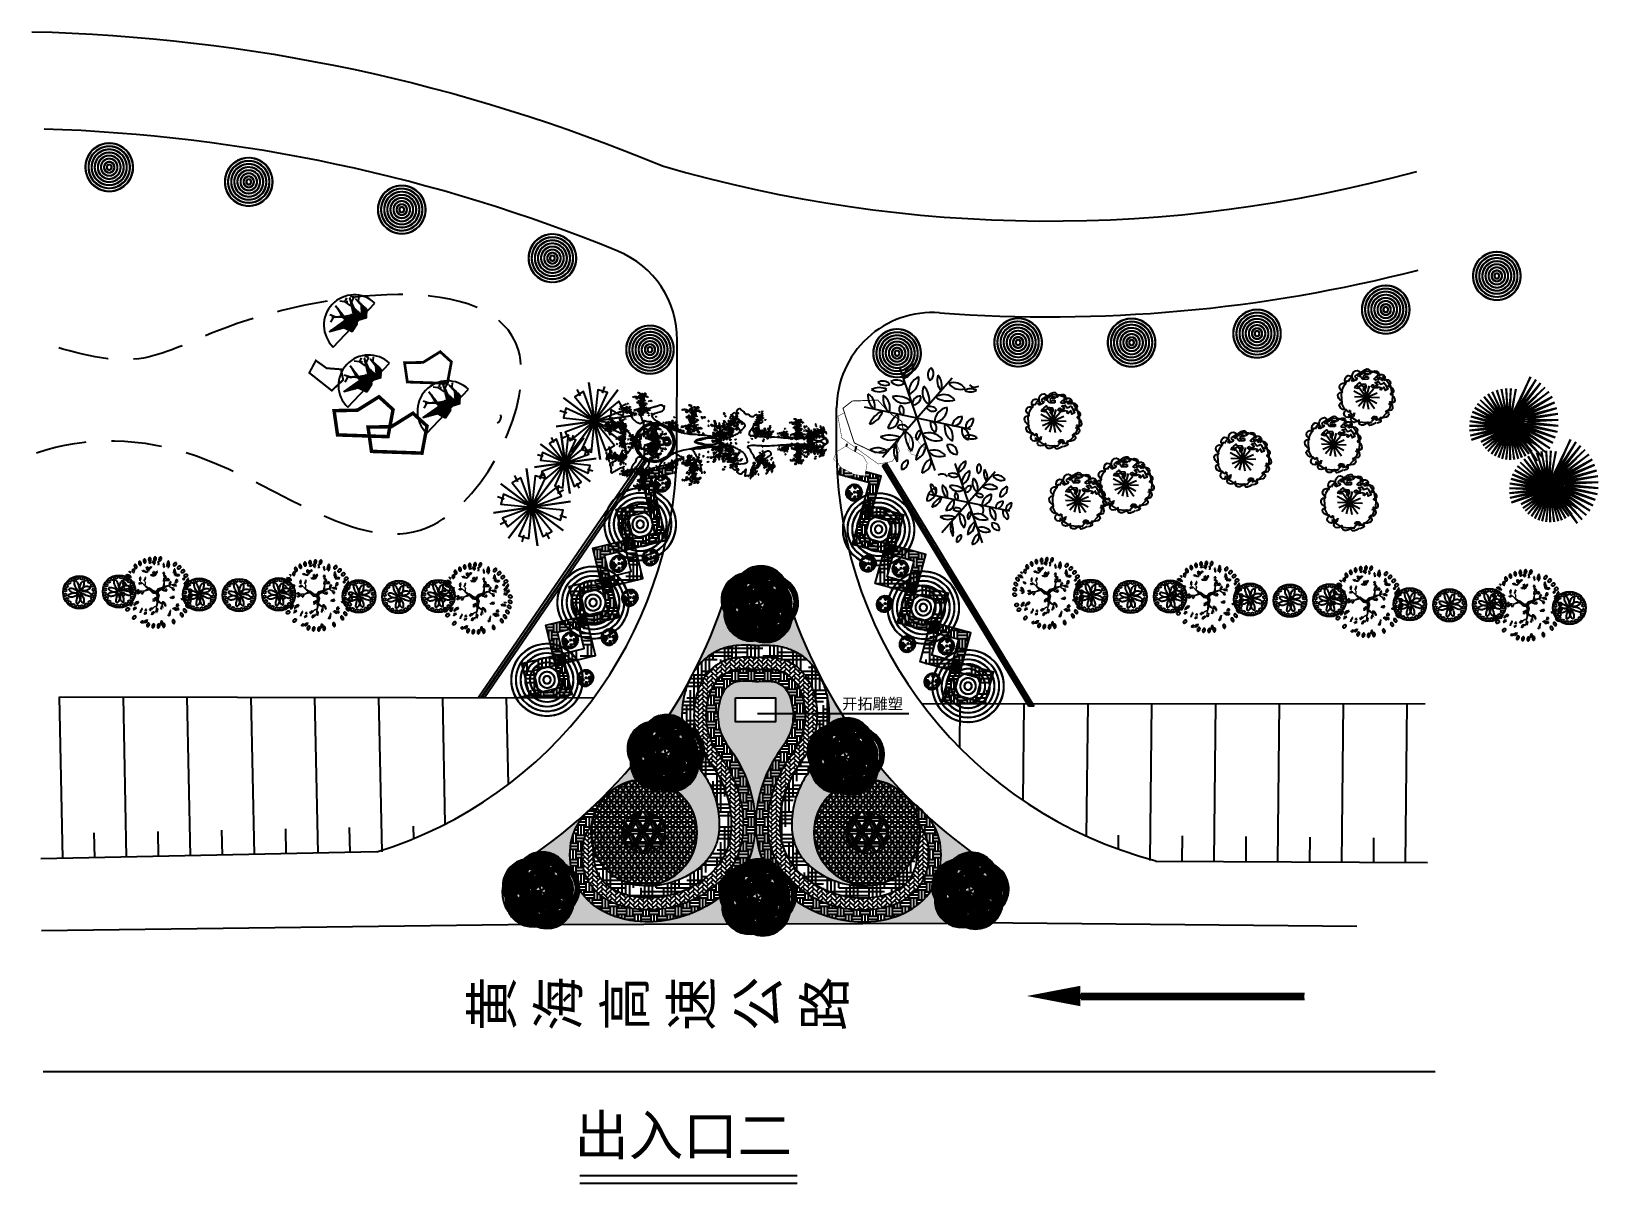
# Model space of a CAD drawing. Extents: x 652 to 897, y 187 to 370.
# Drawn here: x 797.7 to 897, y 190.4 to 262.5 of the extents above; entities that cross this region are included whole.
import ezdxf

# ---------------------------------------------------------------- set-up
doc = ezdxf.new("R2010")
doc.units = 0
doc.linetypes.add('HIDDEN2', pattern=[4.7625, 3.175, -1.5875])
doc.layers.get('0').update_dxf_attribs({"linetype": 'CONTINUOUS'})
for name, color, linetype in [('40', 3, 'CONTINUOUS'), ('BULDING', 2, 'CONTINUOUS'), ('ROAD', 1, 'CONTINUOUS'), ('ROAD1', 7, 'CONTINUOUS'), ('植物平面', 104, 'CONTINUOUS')]:
    doc.layers.add(name, color=color, linetype=linetype)
doc.styles.add('DIM_FONT', font='txt', dxfattribs={"width": 0.8})
doc.styles.get("Standard").update_dxf_attribs({"font": 'SimSun.ttf'})
pattern_1 = [(0, (621.5108, 27.919), (0.9525, 0.238125), [3.81, -1.905]), (90, (621.5108, 27.919), (-0.238125, -0.9525), [3.81, -1.905])]
pattern_2 = [(0, (621.5108, 27.919), (0.508, 0.508), [0.508, -0.508]), (0, (621.5108, 28.1095), (0.508, 0.508), [0.508, -0.508]), (0, (621.5108, 28.3), (0.508, 0.508), [0.508, -0.508]), (90, (621.5743, 28.3635), (-0.508, 0.508), [0.508, -0.508]), (90, (621.7648, 28.3635), (-0.508, 0.508), [0.508, -0.508]), (90, (621.9553, 28.3635), (-0.508, 0.508), [0.508, -0.508])]
pattern_3 = [(45, (621.5108, 27.919), (1e-17, 0.143684098), [0.3048, -0.1016]), (135, (621.58264, 27.99085), (1e-17, 0.143684098), [0.3048, -0.1016])]

msp = doc.modelspace()

# ---------------------------------------------------------------- texts
at = {"attachment_point": 1}
for s, insert, char_height, width in [('{\\f宋体|b0|i0|c134|p2;开拓雕塑}', (848.413, 220.77), 0.7, 4.381523), ('出入口二', (831.6442, 194.6437), 2.5, 48.8284)]:
    msp.add_mtext(s, dxfattribs=dict(at, insert=insert, char_height=char_height, width=width))
at = {"insert": (825.2292, 199.9225), "char_height": 2.5, "width": 62.8381, "attachment_point": 1, "rotation": 90}
msp.add_mtext('黄\\P海\\P高\\P速\\P公\\P路', dxfattribs=at)

# ---------------------------------------------------------------- blocks, each defined once
blk = doc.blocks.new('PLANT23')
at = {"color": 3}
blk.add_lwpolyline([(-1686, 1786), (82, 18), (82, 2518)], dxfattribs=at)
for points in [[(-684, 1716), (-882, 2124)], [(82, 2518), (82, 18), (1849, 1786)], [(741, 1760), (889, 2188)], [(-2418, 18), (82, 18), (-1686, 1786)], [(82, 18), (-1891, 447), (-1643, 1056), (82, 18)], [(82, 18), (-1010, 1716), (-404, 1972), (82, 18)], [(82, 18), (510, 1991), (1120, 1743), (82, 18)], [(1849, 1786), (82, 18), (2582, 18)], [(82, 18), (1779, 1110), (2035, 504), (82, 18)], [(-1686, -1750), (82, 18), (-2418, 18)], [(-1660, 677), (-2089, 826)], [(82, 18), (-1616, -1073), (-1872, -467), (82, 18)], [(82, -2482), (82, 18), (-1686, -1750)], [(82, 18), (-347, -1954), (-956, -1707), (82, 18)], [(82, 18), (2054, -410), (1807, -1020), (82, 18)], [(2582, 18), (82, 18), (1849, -1750)], [(82, 18), (1173, -1679), (567, -1936), (82, 18)], [(1849, -1750), (82, 18), (82, -2482)], [(1779, 784), (2187, 982)], [(-1616, -747), (-2024, -945)], [(1823, -641), (2252, -789)], [(-577, -1723), (-726, -2152)], [(847, -1679), (1045, -2087)]]:
    blk.add_lwpolyline(points)
blk = doc.blocks.new('PLANT90')
for radius, start, end in [(5000, 98.1984, 120.32897), (5000, 53.1984, 75.32897), (5000, 143.1984, 165.32897), (4350, 143.1984, 165.32897), (4350, 98.1984, 120.32897), (3700, 98.1984, 120.32897), (3050, 98.1984, 120.32897), (2400, 98.1984, 120.32897), (2400, 53.1984, 75.32897), (3050, 53.1984, 75.32897), (3700, 53.1984, 75.32897), (4350, 53.1984, 75.32897), (5000, 8.1984, 30.32897), (3700, 143.1984, 165.32897), (3050, 143.1984, 165.32897), (2400, 143.1984, 165.32897), (1750, 143.1984, 165.32897), (1100, 143.1984, 165.32897), (1750, 98.1984, 120.32897), (1100, 98.1984, 120.32897), (523, 143.1984, 165.32897), (523, 98.1984, 120.32897), (523, 53.1984, 75.32897), (1100, 53.1984, 75.32897), (1750, 53.1984, 75.32897), (523, 8.1984, 30.32897), (1100, 8.1984, 30.32897), (1750, 8.1984, 30.32897), (2400, 8.1984, 30.32897), (3050, 8.1984, 30.32897), (3700, 8.1984, 30.32897), (4350, 8.1984, 30.32897), (5000, 188.1984, 210.32897), (4350, 188.1984, 210.32897), (3700, 188.1984, 210.32897), (3050, 188.1984, 210.32897), (2400, 188.1984, 210.32897), (1750, 188.1984, 210.32897), (2400, 233.1984, 255.32897), (1100, 188.1984, 210.32897), (1750, 233.1984, 255.32897), (1100, 233.1984, 255.32897), (523, 188.1984, 210.32897), (523, 233.1984, 255.32897), (523, 278.1984, 300.32897), (1100, 278.1984, 300.32897), (1750, 278.1984, 300.32897), (2400, 278.1984, 300.32897), (523, 323.1984, 345.32897), (1100, 323.1984, 345.32897), (1750, 323.1984, 345.32897), (2400, 323.1984, 345.32897), (3050, 323.1984, 345.32897), (3700, 323.1984, 345.32897), (4350, 323.1984, 345.32897), (5000, 323.1984, 345.32897), (5000, 233.1984, 255.32897), (4350, 233.1984, 255.32897), (3700, 233.1984, 255.32897), (3050, 233.1984, 255.32897), (3050, 278.1984, 300.32897), (3700, 278.1984, 300.32897), (4350, 278.1984, 300.32897), (5000, 278.1984, 300.32897)]:
    blk.add_arc((121, -12), radius, start, end)
blk = doc.blocks.new('ZYL')
at = {"layer": '植物平面'}
for points in [[(-0.014, -0.002), (-0.004, -0.043), (0.002, -0.08), (0.005, -0.112), (0.004, -0.141), (0.002, -0.166), (-0.003, -0.188), (-0.009, -0.206), (-0.016, -0.221), (-0.022, -0.234), (-0.029, -0.244), (-0.036, -0.251), (-0.042, -0.255), (-0.048, -0.256), (-0.054, -0.254), (-0.059, -0.249), (-0.063, -0.241), (-0.066, -0.229), (-0.068, -0.215), (-0.069, -0.199), (-0.07, -0.182), (-0.07, -0.164), (-0.069, -0.146), (-0.067, -0.128), (-0.064, -0.111), (-0.061, -0.096), (-0.057, -0.082), (-0.054, -0.07), (-0.051, -0.06), (-0.051, -0.052), (-0.052, -0.046), (-0.056, -0.041), (-0.063, -0.039), (-0.073, -0.038), (-0.087, -0.039), (-0.103, -0.04), (-0.121, -0.042), (-0.141, -0.043), (-0.161, -0.043), (-0.18, -0.041), (-0.2, -0.038), (-0.218, -0.031), (-0.234, -0.022), (-0.248, -0.012), (-0.259, -0.001), (-0.266, 0.011), (-0.27, 0.022), (-0.27, 0.032), (-0.264, 0.041), (-0.253, 0.047), (-0.237, 0.051), (-0.216, 0.051), (-0.19, 0.049), (-0.159, 0.043), (-0.124, 0.032), (-0.084, 0.018), (-0.039, -0.002)], [(-0.005, -0.009), (-0.038, 0.018), (-0.064, 0.044), (-0.086, 0.069), (-0.102, 0.093), (-0.115, 0.114), (-0.124, 0.135), (-0.13, 0.153), (-0.134, 0.169), (-0.136, 0.183), (-0.136, 0.195), (-0.135, 0.205), (-0.132, 0.212), (-0.128, 0.216), (-0.122, 0.218), (-0.115, 0.217), (-0.107, 0.213), (-0.098, 0.205), (-0.088, 0.195), (-0.077, 0.183), (-0.066, 0.17), (-0.056, 0.155), (-0.046, 0.139), (-0.037, 0.124), (-0.029, 0.108), (-0.023, 0.094), (-0.018, 0.081), (-0.014, 0.07), (-0.01, 0.06), (-0.006, 0.053), (-0.001, 0.049), (0.005, 0.047), (0.012, 0.05), (0.021, 0.055), (0.032, 0.064), (0.044, 0.075), (0.058, 0.087), (0.073, 0.099), (0.089, 0.111), (0.106, 0.121), (0.124, 0.129), (0.142, 0.135), (0.16, 0.137), (0.177, 0.137), (0.193, 0.134), (0.206, 0.13), (0.216, 0.123), (0.221, 0.114), (0.222, 0.104), (0.217, 0.093), (0.206, 0.08), (0.19, 0.067), (0.167, 0.054), (0.138, 0.041), (0.104, 0.028), (0.062, 0.016), (0.015, 0.006)], [(-0.03, -0.005), (-0.04, 0.036), (-0.046, 0.073), (-0.049, 0.106), (-0.049, 0.134), (-0.046, 0.159), (-0.041, 0.181), (-0.035, 0.199), (-0.029, 0.215), (-0.022, 0.227), (-0.015, 0.237), (-0.009, 0.244), (-0.002, 0.248), (0.004, 0.249), (0.009, 0.247), (0.014, 0.242), (0.018, 0.234), (0.022, 0.223), (0.024, 0.209), (0.025, 0.193), (0.026, 0.175), (0.025, 0.157), (0.024, 0.139), (0.022, 0.121), (0.02, 0.104), (0.016, 0.089), (0.013, 0.075), (0.009, 0.064), (0.007, 0.054), (0.006, 0.045), (0.007, 0.039), (0.011, 0.035), (0.018, 0.032), (0.029, 0.031), (0.043, 0.032), (0.059, 0.034), (0.077, 0.035), (0.096, 0.036), (0.116, 0.036), (0.136, 0.035), (0.155, 0.031), (0.173, 0.024), (0.19, 0.016), (0.203, 0.005), (0.214, -0.006), (0.222, -0.018), (0.226, -0.029), (0.225, -0.039), (0.22, -0.047), (0.209, -0.054), (0.193, -0.057), (0.172, -0.058), (0.146, -0.056), (0.115, -0.049), (0.08, -0.039), (0.039, -0.025), (-0.005, -0.005)], [(0.011, -0.013), (0.044, -0.041), (0.07, -0.067), (0.092, -0.092), (0.108, -0.115), (0.121, -0.137), (0.13, -0.157), (0.136, -0.175), (0.14, -0.192), (0.142, -0.206), (0.142, -0.218), (0.141, -0.228), (0.138, -0.235), (0.134, -0.239), (0.128, -0.241), (0.121, -0.239), (0.113, -0.235), (0.104, -0.228), (0.094, -0.218), (0.083, -0.206), (0.073, -0.192), (0.062, -0.177), (0.052, -0.162), (0.043, -0.146), (0.035, -0.131), (0.029, -0.117), (0.024, -0.104), (0.02, -0.092), (0.016, -0.083), (0.012, -0.076), (0.007, -0.071), (0.001, -0.07), (-0.006, -0.072), (-0.015, -0.078), (-0.026, -0.087), (-0.038, -0.097), (-0.052, -0.109), (-0.067, -0.121), (-0.083, -0.133), (-0.1, -0.144), (-0.117, -0.152), (-0.136, -0.157), (-0.154, -0.16), (-0.171, -0.16), (-0.187, -0.157), (-0.2, -0.152), (-0.209, -0.146), (-0.215, -0.137), (-0.216, -0.127), (-0.211, -0.115), (-0.2, -0.103), (-0.183, -0.09), (-0.161, -0.077), (-0.132, -0.063), (-0.097, -0.051), (-0.056, -0.039), (-0.009, -0.028)]]:
    blk.add_lwpolyline(points, dxfattribs=at)
at = {"layer": '植物平面', "color": 213}
for centre, radius in [((-0.005, 0), 0.358), ((-0.319, -0.009), 0.0306), ((-0.307, 0.089), 0.0306), ((-0.265, 0.178), 0.0306), ((-0.197, 0.249), 0.0306), ((-0.111, 0.297), 0.0306), ((-0.014, 0.315), 0.0306), ((0.084, 0.302), 0.0306), ((0.173, 0.26), 0.0306), ((0.244, 0.193), 0.0306), ((0.291, 0.106), 0.0306), ((0.31, 0.009), 0.0306), ((-0.301, -0.106), 0.0306), ((-0.254, -0.192), 0.0306), ((-0.182, -0.26), 0.0306), ((-0.093, -0.302), 0.0306), ((0.004, -0.314), 0.0306), ((0.101, -0.296), 0.0306), ((0.187, -0.249), 0.0306), ((0.255, -0.177), 0.0306), ((0.297, -0.088), 0.0306)]:
    blk.add_circle(centre, radius, dxfattribs=at)
blk = doc.blocks.new('PLANT72')
for p, q in [((627, 2202), (745, 2202)), ((627, 2143), (627, 2202)), ((745, 2202), (745, 2084)), ((-1086, 1376), (-1066, 1395)), ((-1086, 1022), (-1086, 1376)), ((-1066, 1199), (-1086, 1179)), ((-1086, 1179), (-1086, 1120)), ((-1066, 1395), (-1027, 1395)), ((-1047, 1258), (-1066, 1238)), ((-1066, 1238), (-1066, 1199)), ((-1027, 1277), (-1047, 1258)), ((-1027, 1395), (-1027, 1277)), ((-673, 2084), (-633, 2084)), ((-673, 1907), (-673, 2084)), ((-653, 1907), (-673, 1907)), ((-653, 1868), (-653, 1907)), ((-633, 1868), (-653, 1868)), ((-633, 2084), (-633, 2064)), ((-633, 2064), (-614, 2064)), ((-633, 1848), (-633, 1868)), ((-633, 1828), (-633, 1789)), ((-614, 1828), (-633, 1828)), ((-614, 2064), (-614, 2025)), ((-614, 2025), (-594, 2025)), ((-614, 1868), (-614, 1828)), ((-594, 1868), (-614, 1868)), ((-594, 2025), (-594, 1868)), ((-200, 1297), (-200, 1277)), ((-200, 1061), (-200, 1297)), ((-200, 1277), (-180, 1277)), ((-180, 1277), (-180, 1258)), ((-180, 1258), (-161, 1258)), ((-161, 1258), (-161, 1179)), ((-102, 1317), (-62, 1317)), ((-62, 1317), (-23, 1336)), ((-23, 1336), (-3, 1336)), ((-3, 1336), (16, 1356)), ((16, 1376), (36, 1395)), ((16, 1356), (16, 1376)), ((56, 1297), (16, 1297)), ((36, 1395), (56, 1435)), ((56, 1435), (76, 1455)), ((56, 1317), (56, 1297)), ((76, 1317), (56, 1317)), ((76, 1494), (95, 1514)), ((76, 1455), (76, 1494)), ((76, 1356), (76, 1317)), ((95, 1356), (76, 1356)), ((95, 1514), (115, 1514)), ((115, 1376), (95, 1356)), ((115, 1533), (115, 1376)), ((115, 1514), (115, 1533)), ((213, 1159), (213, 1100)), ((233, 1159), (213, 1159)), ((253, 1199), (233, 1159)), ((272, 1199), (253, 1199)), ((272, 1218), (272, 1199)), ((292, 1218), (272, 1218)), ((272, 1179), (292, 1179)), ((272, 1081), (272, 1179)), ((312, 1199), (292, 1218)), ((292, 1218), (312, 1199)), ((292, 1179), (292, 1218)), ((312, 1140), (312, 1199)), ((312, 1199), (312, 1140)), ((391, 2045), (410, 2064)), ((391, 1907), (391, 2045)), ((410, 2084), (430, 2084)), ((410, 2064), (410, 2084)), ((430, 2123), (469, 2123)), ((430, 2084), (430, 2123)), ((430, 1946), (430, 1927)), ((450, 1946), (430, 1946)), ((450, 1966), (450, 1946)), ((469, 1966), (450, 1966)), ((469, 2143), (509, 2143)), ((469, 2123), (469, 2143)), ((469, 1986), (469, 1966)), ((509, 1986), (469, 1986)), ((489, 1474), (548, 1474)), ((528, 1474), (489, 1474)), ((509, 2143), (509, 1986)), ((548, 1494), (528, 1474)), ((568, 1514), (548, 1494)), ((548, 1474), (587, 1494)), ((548, 1317), (548, 1238)), ((568, 1317), (548, 1317)), ((548, 1238), (587, 1238)), ((587, 1533), (568, 1514)), ((568, 1336), (568, 1317)), ((607, 1533), (587, 1533)), ((587, 1494), (647, 1494)), ((587, 1238), (607, 1258)), ((627, 1553), (607, 1533)), ((607, 1258), (627, 1258)), ((647, 2123), (627, 2123)), ((647, 1573), (627, 1553)), ((627, 1258), (627, 1356)), ((647, 2045), (647, 2123)), ((686, 2045), (647, 2045)), ((647, 1533), (666, 1533)), ((647, 1494), (647, 1533)), ((686, 2064), (686, 2045)), ((725, 2064), (686, 2064)), ((725, 2084), (725, 2064)), ((745, 2084), (725, 2084)), ((863, 1317), (863, 1199)), ((883, 1317), (863, 1317)), ((863, 1199), (883, 1218)), ((902, 1356), (883, 1336)), ((883, 1317), (902, 1336)), ((883, 1336), (883, 1317)), ((883, 1218), (883, 1317)), ((902, 1376), (902, 1356)), ((922, 1376), (902, 1376)), ((902, 1336), (922, 1356)), ((922, 1533), (922, 1376)), ((922, 1356), (922, 1474)), ((1296, 1258), (1257, 1238)), ((1257, 1238), (1414, 1238)), ((1296, 1277), (1296, 1258)), ((1316, 1277), (1296, 1277)), ((1336, 1297), (1316, 1277)), ((1336, 1317), (1336, 1297)), ((1355, 1317), (1336, 1317)), ((1375, 1356), (1355, 1336)), ((1355, 1336), (1355, 1317)), ((1414, 1356), (1375, 1356)), ((1434, 1376), (1414, 1356)), ((1414, 1317), (1434, 1317)), ((1414, 1238), (1414, 1317)), ((1454, 1376), (1434, 1376)), ((1434, 1317), (1434, 1336)), ((1631, 1120), (1611, 1100)), ((1611, 1100), (1611, 1061)), ((1631, 1159), (1631, 1120)), ((1690, 1159), (1670, 1179)), ((1710, 1140), (1690, 1159)), ((1729, 1140), (1710, 1140)), ((1729, 1041), (1729, 1140)), ((-1992, 117), (-1992, 58)), ((-1716, 117), (-1992, 117)), ((-1992, 58), (-1795, 58)), ((-1795, 58), (-1775, 77)), ((-1775, 77), (-1755, 97)), ((-1755, 97), (-1736, 97)), ((-1736, 97), (-1716, 117)), ((-1716, 117), (-1696, 117)), ((-1716, 97), (-1716, 117)), ((-1696, 97), (-1716, 97)), ((-1696, 77), (-1696, 97)), ((-1637, 884), (-1637, 786)), ((-1460, 884), (-1637, 884)), ((-1637, 786), (-1421, 786)), ((-1598, 589), (-1598, 530)), ((-1578, 589), (-1598, 589)), ((-1598, 530), (-1578, 510)), ((-1578, 608), (-1578, 589)), ((-1559, 608), (-1578, 608)), ((-1578, 510), (-1460, 510)), ((-1539, 628), (-1559, 608)), ((-1401, 628), (-1539, 628)), ((-1500, 923), (-1500, 864)), ((-1401, 923), (-1500, 923)), ((-1500, 864), (-1480, 864)), ((-1480, 864), (-1401, 845)), ((-1460, 845), (-1460, 884)), ((-1440, 825), (-1460, 845)), ((-1460, 569), (-1440, 589)), ((-1460, 510), (-1460, 569)), ((-1440, 589), (-1421, 608)), ((-1421, 805), (-1401, 805)), ((-1421, 786), (-1421, 805)), ((-1401, 904), (-1401, 923)), ((-1381, 904), (-1401, 904)), ((-1401, 845), (-1401, 825)), ((-1401, 805), (-1401, 825)), ((-1401, 825), (-1362, 825)), ((-1381, 884), (-1381, 904)), ((-1362, 884), (-1381, 884)), ((-1283, 845), (-1362, 884)), ((-1362, 825), (-1342, 805)), ((-1342, 805), (-1303, 805)), ((-1303, 805), (-1303, 825)), ((-1244, 845), (-1283, 845)), ((-1244, 825), (-1244, 845)), ((-1185, 77), (-1204, 38)), ((-1204, 38), (-1106, 38)), ((-1145, 117), (-1185, 97)), ((-1185, 97), (-1185, 77)), ((-1125, 117), (-1145, 117)), ((-1125, 136), (-1125, 117)), ((-929, 136), (-1125, 136)), ((-1106, 1022), (-1086, 1022)), ((-1106, 38), (-1086, 58)), ((-1086, 58), (-1066, 77)), ((-1066, 77), (-1027, 77)), ((-1027, 97), (-1007, 117)), ((-1027, 77), (-1027, 97)), ((-1007, 117), (-968, 117)), ((-929, 117), (-929, 136)), ((-692, 766), (-712, 766)), ((-712, 766), (-712, 668)), ((-712, 668), (-692, 648)), ((-673, 746), (-692, 766)), ((-692, 648), (-673, 628)), ((-653, 746), (-673, 746)), ((-673, 628), (-653, 628)), ((-653, 687), (-653, 746)), ((-633, 668), (-653, 687)), ((-653, 628), (-653, 589)), ((-653, 589), (-633, 589)), ((-633, 628), (-633, 668)), ((-436, 628), (-633, 628)), ((-633, 589), (-614, 569)), ((-614, 569), (-594, 569)), ((-594, 569), (-574, 549)), ((-574, 549), (-554, 549)), ((-554, 549), (-535, 530)), ((-535, 530), (-456, 530)), ((-495, 884), (-495, 845)), ((-476, 884), (-495, 884)), ((-476, 1002), (-476, 884)), ((-456, 1002), (-476, 1002)), ((-476, 766), (-456, 786)), ((-476, 746), (-476, 766)), ((-436, 1022), (-456, 1002)), ((-456, 825), (-436, 825)), ((-456, 786), (-456, 825)), ((-456, 549), (-436, 549)), ((-456, 530), (-456, 549)), ((-436, 1041), (-436, 1022)), ((-436, 825), (-436, 1041)), ((-436, 549), (-436, 569)), ((-180, 1061), (-200, 1061)), ((-180, 1041), (-180, 1061)), ((-161, 1041), (-180, 1041)), ((-141, 1022), (-161, 1041)), ((-121, 1022), (-141, 1022)), ((-3, 372), (36, 372)), ((36, 372), (56, 392)), ((56, 294), (36, 294)), ((56, 431), (76, 451)), ((56, 392), (56, 431)), ((56, 313), (56, 294)), ((76, 313), (56, 313)), ((76, 471), (95, 490)), ((76, 451), (76, 471)), ((76, 333), (76, 313)), ((95, 333), (76, 333)), ((95, 490), (115, 510)), ((95, 353), (95, 333)), ((115, 353), (95, 353)), ((115, 530), (135, 549)), ((115, 510), (115, 530)), ((135, 372), (115, 353)), ((135, 1081), (272, 1081)), ((135, 549), (154, 569)), ((174, 372), (135, 372)), ((154, 589), (154, 471)), ((154, 569), (154, 589)), ((154, 471), (174, 471)), ((174, 471), (174, 372)), ((981, 117), (1001, 117)), ((981, 38), (981, 117)), ((1001, 97), (981, 97)), ((1001, 156), (1021, 176)), ((1001, 117), (1001, 156)), ((1001, 117), (1001, 97)), ((1021, 117), (1001, 117)), ((1021, 235), (1040, 235)), ((1021, 176), (1021, 235)), ((1040, 156), (1021, 136)), ((1021, 136), (1021, 117)), ((1040, 235), (1040, 156)), ((1080, 58), (1119, 58)), ((1119, 58), (1139, 77)), ((1139, 77), (1158, 97)), ((1158, 97), (1178, 117)), ((1178, 77), (1158, 77)), ((1198, 864), (1178, 845)), ((1178, 845), (1178, 805)), ((1178, 805), (1198, 805)), ((1178, 117), (1198, 136)), ((1178, 97), (1178, 77)), ((1198, 97), (1178, 97)), ((1198, 884), (1198, 864)), ((1218, 884), (1198, 884)), ((1198, 805), (1257, 825)), ((1198, 156), (1218, 156)), ((1198, 136), (1198, 156)), ((1198, 117), (1198, 97)), ((1218, 117), (1198, 117)), ((1257, 923), (1218, 884)), ((1218, 195), (1257, 195)), ((1218, 156), (1218, 195)), ((1237, 136), (1218, 117)), ((1296, 136), (1237, 136)), ((1316, 943), (1257, 923)), ((1257, 825), (1316, 845)), ((1257, 215), (1277, 235)), ((1257, 195), (1257, 215)), ((1296, 18), (1257, 18)), ((1277, 235), (1316, 254)), ((1296, 156), (1296, 136)), ((1336, 156), (1296, 156)), ((1296, 38), (1316, 38)), ((1316, -1), (1296, 18)), ((1355, 963), (1316, 943)), ((1316, 845), (1355, 884)), ((1316, 254), (1375, 254)), ((1316, 58), (1375, 58)), ((1316, 38), (1316, 58)), ((1355, 176), (1336, 156)), ((1375, 1022), (1355, 982)), ((1355, 982), (1355, 963)), ((1355, 884), (1375, 884)), ((1375, 176), (1355, 176)), ((1434, 1061), (1375, 1022)), ((1375, 923), (1414, 943)), ((1375, 884), (1375, 923)), ((1375, 254), (1375, 176)), ((1375, 77), (1414, 77)), ((1375, 58), (1375, 77)), ((1414, 1061), (1434, 1061)), ((1414, 943), (1414, 1061)), ((1414, 77), (1414, -21)), ((1473, 1081), (1434, 1061)), ((1572, 943), (1552, 923)), ((1552, 923), (1552, 884)), ((1552, 884), (1592, 884)), ((1592, 1041), (1572, 1022)), ((1572, 1022), (1572, 943)), ((1611, 1061), (1592, 1041)), ((1592, 884), (1631, 904)), ((1631, 904), (1651, 923)), ((1651, 923), (1690, 982)), ((1690, 982), (1710, 1002)), ((1710, 1022), (1729, 1041)), ((1710, 1002), (1710, 1022)), ((1710, 176), (1710, 156)), ((1729, 176), (1710, 176)), ((1710, 156), (1729, 156)), ((1729, 195), (1749, 215)), ((1769, 195), (1729, 195)), ((1729, 195), (1729, 176)), ((1729, 176), (1729, 195)), ((1729, 176), (1808, 176)), ((1729, 156), (1729, 176)), ((1749, 156), (1729, 156)), ((1729, 156), (1729, 77)), ((1729, 77), (1749, 77)), ((1749, 235), (1769, 254)), ((1749, 215), (1749, 235)), ((1749, 136), (1749, 156)), ((1769, 136), (1749, 136)), ((1749, 77), (1749, 38)), ((1749, 38), (1769, 18)), ((1769, 254), (1788, 254)), ((1769, 215), (1769, 195)), ((1788, 215), (1769, 215)), ((1769, 117), (1769, 136)), ((1788, 117), (1769, 117)), ((1769, 18), (1769, -1)), ((1788, 274), (1848, 274)), ((1788, 254), (1788, 274)), ((1808, 235), (1788, 215)), ((1788, 97), (1788, 117)), ((1808, 97), (1788, 97)), ((1828, 235), (1808, 235)), ((1808, 176), (1848, 156)), ((1808, 77), (1808, 97)), ((1848, 77), (1808, 77)), ((1848, 254), (1828, 235)), ((1848, 274), (1848, 254)), ((1848, 156), (1867, 156)), ((1867, 58), (1848, 77)), ((1867, 156), (1867, 136)), ((1867, 136), (1887, 136)), ((1966, 58), (1867, 58)), ((1887, 136), (1907, 117)), ((1907, 117), (1946, 117)), ((1946, 117), (1946, 97)), ((1946, 97), (1966, 77)), ((1966, 77), (1966, 58)), ((-2090, -907), (-2090, -966)), ((-2071, -907), (-2090, -907)), ((-2090, -966), (-2011, -966)), ((-2071, -887), (-2071, -907)), ((-2051, -887), (-2071, -887)), ((-2031, -848), (-2051, -867)), ((-2051, -867), (-2051, -887)), ((-2011, -848), (-2031, -848)), ((-2011, -120), (-2011, -139)), ((-1854, -120), (-2011, -120)), ((-2011, -828), (-2011, -848)), ((-1913, -828), (-2011, -828)), ((-2011, -946), (-1992, -946)), ((-2011, -966), (-2011, -946)), ((-1992, -907), (-1952, -907)), ((-1992, -946), (-1992, -907)), ((-1952, -651), (-1952, -729)), ((-1736, -651), (-1952, -651)), ((-1952, -729), (-1795, -729)), ((-1952, -887), (-1933, -887)), ((-1952, -907), (-1952, -887)), ((-1933, -867), (-1893, -867)), ((-1933, -887), (-1933, -867)), ((-1933, -1084), (-1933, -1143)), ((-1913, -1084), (-1933, -1084)), ((-1893, -1064), (-1913, -1084)), ((-1893, -1044), (-1893, -1064)), ((-1874, -1044), (-1893, -1044)), ((-1874, -1005), (-1874, -1044)), ((-1854, -1005), (-1874, -1005)), ((-1854, -946), (-1854, -1005)), ((-1834, -946), (-1854, -946)), ((-1834, -926), (-1834, -946)), ((-1815, -926), (-1834, -926)), ((-1795, -907), (-1815, -926)), ((-1795, -710), (-1775, -710)), ((-1795, -729), (-1795, -710)), ((-1716, -907), (-1795, -907)), ((-1795, -1084), (-1775, -1064)), ((-1795, -1103), (-1795, -1084)), ((-1775, -690), (-1755, -670)), ((-1775, -710), (-1775, -690)), ((-1775, -1044), (-1755, -1044)), ((-1775, -1064), (-1775, -1044)), ((-1755, -1025), (-1736, -1025)), ((-1755, -1044), (-1755, -1025)), ((-1736, -1005), (-1716, -1005)), ((-1736, -1025), (-1736, -1005)), ((-1716, -1005), (-1716, -966)), ((-1224, -1025), (-1244, -1044)), ((-1244, -1044), (-1244, -1123)), ((-1204, -729), (-1224, -749)), ((-1224, -749), (-1165, -749)), ((-1204, -1005), (-1224, -1025)), ((-1007, -729), (-1204, -729)), ((-1204, -985), (-1204, -1005)), ((-1185, -985), (-1204, -985)), ((-1185, -966), (-1185, -985)), ((-1165, -966), (-1185, -966)), ((-1165, -749), (-1165, -769)), ((-1165, -769), (-1106, -769)), ((-1145, -946), (-1165, -966)), ((-1145, -907), (-1145, -946)), ((-1106, -415), (-1106, -493)), ((-1027, -415), (-1106, -415)), ((-1106, -493), (-1086, -493)), ((-1106, -769), (-1106, -788)), ((-1106, -788), (-1027, -788)), ((-1106, -1123), (-1106, -926)), ((-1086, -493), (-1086, -513)), ((-1086, -513), (-1047, -513)), ((-1027, -434), (-1027, -415)), ((-1007, -434), (-1027, -434)), ((-1027, -769), (-988, -769)), ((-1027, -788), (-1027, -769)), ((-1007, -454), (-1007, -434)), ((-988, -454), (-1007, -454)), ((-1007, -749), (-1007, -729)), ((-929, -749), (-1007, -749)), ((-988, -474), (-988, -454)), ((-968, -474), (-988, -474)), ((-968, -493), (-968, -474)), ((-948, -513), (-968, -493)), ((-929, -533), (-948, -513)), ((-929, -552), (-929, -533)), ((-929, -769), (-929, -749)), ((-909, -769), (-929, -769)), ((-791, -867), (-810, -887)), ((-810, -887), (-810, -926)), ((-810, -926), (-771, -926)), ((-791, -848), (-791, -867)), ((-771, -848), (-791, -848)), ((-771, -788), (-771, -848)), ((-751, -788), (-771, -788)), ((-771, -926), (-771, -946)), ((-771, -946), (-751, -946)), ((-751, -710), (-751, -788)), ((-751, -907), (-732, -907)), ((-751, -946), (-751, -907)), ((-732, -828), (-712, -828)), ((-732, -907), (-732, -828)), ((-712, -828), (-712, -749)), ((-653, -1025), (-653, -1084)), ((-633, -1025), (-653, -1025)), ((-653, -1084), (-633, -1084)), ((-633, -1005), (-633, -1025)), ((-476, -1005), (-633, -1005)), ((-633, -1084), (-614, -1103)), ((-614, -297), (-614, -375)), ((-594, -297), (-614, -297)), ((-614, -375), (-594, -375)), ((-554, -277), (-594, -297)), ((-594, -375), (-554, -356)), ((-436, -277), (-554, -277)), ((-554, -356), (-535, -356)), ((-535, -356), (-495, -336)), ((-535, -1084), (-515, -1064)), ((-535, -1103), (-535, -1084)), ((-515, -1064), (-495, -1064)), ((-495, -336), (-476, -336)), ((-495, -1025), (-476, -1005)), ((-495, -1064), (-495, -1025)), ((-436, -985), (-476, -1005)), ((-397, -297), (-436, -277)), ((-318, -297), (-397, -297)), ((-397, -1084), (-397, -1103)), ((-299, -316), (-318, -297)), ((-318, -887), (-318, -1123)), ((-279, -907), (-299, -907)), ((-279, -1123), (-279, -907)), ((1001, -788), (981, -808)), ((981, -808), (981, -946)), ((981, -946), (1021, -946)), ((1001, -769), (1001, -788)), ((1021, -769), (1001, -769)), ((1021, -749), (1021, -769)), ((1040, -749), (1021, -749)), ((1021, -946), (1021, -788)), ((1040, -729), (1040, -749)), ((1158, -513), (1178, -513)), ((1178, -493), (1198, -493)), ((1178, -513), (1178, -493)), ((1198, -493), (1218, -474)), ((1218, -474), (1237, -474)), ((1237, -474), (1257, -454)), ((1296, -533), (1237, -533)), ((1257, -454), (1277, -434)), ((1277, -434), (1336, -434)), ((1316, -513), (1296, -533)), ((1316, -21), (1316, -1)), ((1414, -21), (1316, -21)), ((1336, -513), (1316, -513)), ((1316, -651), (1316, -887)), ((1316, -729), (1316, -710)), ((1355, -729), (1316, -729)), ((1316, -887), (1355, -887)), ((1336, -434), (1336, -513)), ((1355, -769), (1355, -729)), ((1375, -769), (1355, -769)), ((1355, -867), (1375, -848)), ((1355, -887), (1355, -867)), ((1375, -848), (1375, -769)), ((1808, -434), (1690, -434)), ((1690, -434), (1690, -474)), ((1690, -474), (1729, -474)), ((1729, -474), (1808, -493)), ((1769, -1), (1788, -1)), ((1788, -1), (1788, -21)), ((1788, -21), (1808, -41)), ((1808, -41), (1828, -60)), ((1808, -454), (1808, -434)), ((1828, -454), (1808, -454)), ((1808, -493), (1867, -493)), ((1828, -60), (1867, -60)), ((1848, -474), (1828, -454)), ((1867, -474), (1848, -474)), ((1867, -21), (1867, -1)), ((1966, -21), (1867, -21)), ((1867, -60), (1867, -80)), ((1867, -80), (1907, -80)), ((1867, -552), (1867, -474)), ((1907, -80), (1907, -100)), ((1907, -100), (1946, -100)), ((1946, -100), (1946, -120)), ((1946, -120), (1966, -120)), ((1946, -788), (2104, -788)), ((1966, -120), (1966, -21)), ((2025, -848), (2025, -808)), ((2044, -848), (2025, -848)), ((2064, -867), (2044, -848)), ((2044, -1084), (2084, -1084)), ((2064, -887), (2064, -867)), ((2084, -887), (2064, -887)), ((2084, -907), (2084, -887)), ((2104, -926), (2084, -907)), ((2084, -1084), (2084, -1103)), ((2104, -788), (2143, -808)), ((2123, -926), (2104, -926)), ((2123, -946), (2123, -926)), ((2261, -946), (2123, -946)), ((2143, -808), (2163, -808)), ((2163, -808), (2182, -828)), ((2182, -828), (2202, -828)), ((2202, -828), (2241, -848)), ((2241, -848), (2281, -867)), ((2281, -926), (2261, -946)), ((2281, -867), (2300, -867)), ((2300, -926), (2281, -926)), ((2300, -867), (2300, -926)), ((-1933, -1241), (-1952, -1261)), ((-1952, -1261), (-1952, -1379)), ((-1952, -1379), (-1933, -1379)), ((-1933, -1143), (-1854, -1143)), ((-1933, -1202), (-1933, -1241)), ((-1913, -1202), (-1933, -1202)), ((-1933, -1379), (-1913, -1359)), ((-1913, -1182), (-1913, -1202)), ((-1874, -1182), (-1913, -1182)), ((-1913, -1359), (-1893, -1339)), ((-1893, -1320), (-1874, -1300)), ((-1893, -1339), (-1893, -1320)), ((-1874, -1162), (-1874, -1182)), ((-1815, -1162), (-1874, -1162)), ((-1874, -1261), (-1854, -1261)), ((-1874, -1300), (-1874, -1261)), ((-1854, -1123), (-1815, -1123)), ((-1854, -1143), (-1854, -1123)), ((-1854, -1221), (-1834, -1221)), ((-1854, -1261), (-1854, -1221)), ((-1834, -1221), (-1834, -1202)), ((-1815, -1103), (-1795, -1103)), ((-1815, -1123), (-1815, -1103)), ((-1696, -1280), (-1716, -1300)), ((-1716, -1300), (-1716, -1339)), ((-1716, -1339), (-1618, -1339)), ((-1657, -1280), (-1696, -1280)), ((-1657, -1261), (-1657, -1280)), ((-1598, -1261), (-1657, -1261)), ((-1618, -1320), (-1598, -1300)), ((-1618, -1339), (-1618, -1320)), ((-1598, -1300), (-1578, -1280)), ((-1578, -1261), (-1559, -1261)), ((-1578, -1280), (-1578, -1261)), ((-1283, -1477), (-1303, -1497)), ((-1303, -1497), (-1303, -1516)), ((-1303, -1516), (-1145, -1516)), ((-1263, -1477), (-1283, -1477)), ((-1244, -1457), (-1263, -1477)), ((-1244, -1123), (-1185, -1123)), ((-1224, -1457), (-1244, -1457)), ((-1204, -1438), (-1224, -1457)), ((-988, -1438), (-1204, -1438)), ((-1185, -1123), (-1185, -1143)), ((-1185, -1143), (-1125, -1143)), ((-1145, -1516), (-1125, -1497)), ((-1125, -1143), (-1106, -1123)), ((-1125, -1497), (-1106, -1497)), ((-1106, -1497), (-1086, -1477)), ((-1086, -1477), (-1066, -1477)), ((-1066, -1477), (-1047, -1457)), ((-1027, -1556), (-1027, -1674)), ((-1007, -1556), (-1027, -1556)), ((-1027, -1674), (-948, -1674)), ((-988, -1516), (-1007, -1536)), ((-1007, -1536), (-1007, -1556)), ((-968, -1516), (-988, -1516)), ((-929, -1497), (-968, -1516)), ((-948, -1674), (-929, -1654)), ((-948, -1733), (-948, -1812)), ((-929, -1733), (-948, -1733)), ((-948, -1812), (-929, -1812)), ((-909, -1497), (-929, -1497)), ((-929, -1654), (-929, -1536)), ((-909, -1674), (-929, -1694)), ((-929, -1694), (-929, -1733)), ((-929, -1812), (-929, -1831)), ((-929, -1831), (-909, -1851)), ((-889, -1654), (-909, -1674)), ((-909, -1851), (-870, -1851)), ((-870, -1635), (-889, -1654)), ((-870, -1615), (-870, -1635)), ((-870, -1851), (-870, -1674)), ((-614, -1103), (-535, -1103)), ((-476, -1949), (-495, -1969)), ((-495, -1969), (-495, -2107)), ((-495, -2107), (-476, -2107)), ((-456, -1930), (-476, -1949)), ((-476, -2107), (-476, -2126)), ((-476, -2126), (-456, -2146)), ((-436, -1890), (-456, -1910)), ((-456, -2146), (-456, -1910)), ((-456, -1910), (-456, -1930)), ((-456, -2146), (-456, -2264)), ((-436, -2146), (-456, -2146)), ((-436, -2166), (-456, -2146)), ((-456, -2146), (-456, -2185)), ((-456, -2185), (-436, -2185)), ((-417, -1890), (-436, -1890)), ((-436, -2087), (-436, -2146)), ((-417, -2087), (-436, -2087)), ((-436, -2205), (-436, -2166)), ((-436, -2185), (-436, -2205)), ((-417, -1103), (-417, -1241)), ((-397, -1103), (-417, -1103)), ((-417, -1241), (-377, -1261)), ((-417, -2067), (-417, -2087)), ((-397, -2067), (-417, -2067)), ((-377, -1123), (-397, -1123)), ((-377, -2008), (-397, -2028)), ((-397, -2028), (-397, -2067)), ((-377, -1162), (-377, -1123)), ((-358, -1182), (-377, -1162)), ((-377, -1261), (-358, -1261)), ((-358, -2008), (-377, -2008)), ((-338, -1182), (-358, -1182)), ((-358, -1261), (-318, -1280)), ((-358, -1969), (-358, -2008)), ((-338, -1969), (-358, -1969)), ((-338, -1202), (-338, -1182)), ((-318, -1202), (-338, -1202)), ((-338, -1949), (-338, -1969)), ((-338, -2185), (-318, -2146)), ((-338, -2264), (-338, -2185)), ((-318, -1123), (-279, -1123)), ((-299, -1221), (-318, -1202)), ((-318, -1280), (-259, -1280)), ((-318, -2146), (-318, -2008)), ((-279, -1221), (-299, -1221)), ((-279, -1241), (-279, -1221)), ((-259, -1261), (-279, -1241)), ((-259, -1280), (-259, -1261)), ((-239, -1339), (-259, -1359)), ((-259, -1359), (-259, -1497)), ((-259, -1497), (-180, -1497)), ((-220, -1339), (-239, -1339)), ((-220, -1320), (-220, -1339)), ((-180, -1320), (-220, -1320)), ((-200, -1890), (-180, -1890)), ((-180, -1497), (-161, -1477)), ((-180, -1890), (-161, -1930)), ((-161, -1477), (-161, -1398)), ((-141, -1871), (-161, -1851)), ((-161, -1930), (-141, -1969)), ((-141, -1890), (-141, -1871)), ((-121, -1890), (-141, -1890)), ((-141, -1969), (-141, -1989)), ((-141, -1989), (-121, -2008)), ((-121, -1910), (-121, -1890)), ((-102, -1930), (-121, -1910)), ((-121, -2008), (-121, -2087)), ((-121, -2087), (-62, -2087)), ((-102, -1969), (-102, -1930)), ((-82, -1989), (-102, -1969)), ((-82, -2008), (-82, -1989)), ((-62, -2028), (-82, -2008)), ((-62, -2087), (-62, -2028)), ((253, -1457), (233, -1477)), ((233, -1477), (292, -1477)), ((272, -1398), (253, -1418)), ((253, -1418), (253, -1457)), ((253, -1930), (253, -2107)), ((253, -1989), (272, -1989)), ((253, -2028), (253, -1989)), ((272, -2028), (253, -2028)), ((253, -2107), (272, -2107)), ((292, -1359), (272, -1398)), ((272, -2067), (272, -2028)), ((292, -2067), (272, -2067)), ((272, -2107), (272, -2126)), ((272, -2126), (292, -2146)), ((292, -1339), (292, -1359)), ((312, -1339), (292, -1339)), ((292, -1477), (312, -1457)), ((292, -2107), (292, -2067)), ((312, -2107), (292, -2107)), ((292, -2146), (292, -2166)), ((292, -2166), (312, -2166)), ((332, -1261), (312, -1280)), ((312, -1280), (312, -1339)), ((312, -1457), (332, -1438)), ((312, -2185), (312, -2107)), ((312, -2166), (312, -2185)), ((351, -1182), (332, -1221)), ((332, -1221), (332, -1261)), ((332, -1438), (351, -1438)), ((351, -1202), (410, -1202)), ((351, -1438), (351, -1261)), ((391, -1162), (410, -1162)), ((391, -1202), (391, -1162)), ((391, -1280), (391, -1261)), ((410, -1300), (391, -1280)), ((410, -1162), (450, -1143)), ((410, -1202), (410, -1221)), ((410, -1221), (430, -1221)), ((410, -1339), (410, -1300)), ((430, -1339), (410, -1339)), ((430, -1221), (450, -1241)), ((430, -1379), (430, -1339)), ((450, -1379), (430, -1379)), ((450, -1143), (627, -1143)), ((450, -1241), (450, -1261)), ((450, -1261), (469, -1261)), ((450, -1418), (450, -1379)), ((469, -1438), (450, -1418)), ((489, -1202), (469, -1202)), ((469, -1261), (469, -1300)), ((469, -1300), (489, -1300)), ((469, -1457), (469, -1438)), ((509, -1457), (469, -1457)), ((509, -1221), (489, -1202)), ((489, -1300), (489, -1320)), ((489, -1320), (509, -1339)), ((627, -1221), (509, -1221)), ((509, -1339), (509, -1457)), ((509, -1949), (528, -1949)), ((528, -1949), (548, -1969)), ((528, -2067), (528, -2008)), ((548, -2067), (528, -2067)), ((548, -1969), (568, -1969)), ((548, -2126), (548, -2067)), ((568, -2126), (548, -2126)), ((568, -1969), (568, -1989)), ((568, -1989), (607, -1989)), ((568, -2166), (568, -2126)), ((666, -2166), (568, -2166)), ((607, -1989), (607, -2008)), ((607, -2008), (627, -2008)), ((627, -1143), (627, -1221)), ((627, -2008), (627, -2067)), ((627, -2067), (647, -2087)), ((647, -2087), (666, -2107)), ((666, -2107), (666, -2166)), ((725, -1635), (745, -1635)), ((725, -1753), (725, -1635)), ((745, -1733), (725, -1753)), ((745, -1635), (765, -1615)), ((765, -1733), (745, -1733)), ((765, -1615), (784, -1595)), ((765, -1713), (765, -1733)), ((784, -1713), (765, -1713)), ((765, -2028), (765, -2008)), ((843, -2028), (765, -2028)), ((784, -1595), (804, -1576)), ((784, -1694), (784, -1713)), ((804, -1694), (784, -1694)), ((804, -1576), (824, -1556)), ((824, -1654), (804, -1674)), ((804, -1674), (804, -1694)), ((804, -1969), (883, -1969)), ((824, -1556), (843, -1556)), ((843, -1556), (824, -1576)), ((824, -1576), (824, -1654)), ((843, -1556), (863, -1516)), ((863, -1516), (843, -1556)), ((843, -2008), (843, -2028)), ((883, -2008), (843, -2008)), ((863, -1418), (863, -1516)), ((863, -1497), (883, -1477)), ((863, -1516), (863, -1497)), ((883, -1477), (883, -1457)), ((883, -1969), (883, -2008)), ((902, -1359), (922, -1359)), ((922, -1339), (962, -1339)), ((922, -1359), (922, -1339)), ((922, -1457), (922, -1438)), ((942, -1477), (922, -1457)), ((1060, -1339), (942, -1339)), ((942, -1654), (942, -1477)), ((962, -1674), (942, -1654)), ((962, -1339), (981, -1320)), ((962, -1477), (962, -1497)), ((962, -1497), (981, -1497)), ((981, -1694), (962, -1674)), ((981, -1320), (1218, -1320)), ((981, -1497), (981, -1536)), ((981, -1536), (1001, -1556)), ((1001, -1694), (981, -1694)), ((1001, -1556), (1001, -1576)), ((1001, -1576), (1021, -1595)), ((1001, -1674), (1001, -1694)), ((1021, -1674), (1001, -1674)), ((1021, -1595), (1021, -1674)), ((1099, -1359), (1060, -1339)), ((1139, -1379), (1099, -1359)), ((1158, -1398), (1139, -1379)), ((1257, -1398), (1158, -1398)), ((1218, -1320), (1218, -1339)), ((1218, -1339), (1257, -1339)), ((1257, -1339), (1257, -1398)), ((1808, -1123), (1828, -1123)), ((1828, -1221), (1808, -1202)), ((1828, -1123), (1848, -1143)), ((1848, -1241), (1828, -1221)), ((1848, -1143), (1907, -1143)), ((1848, -1418), (1848, -1241)), ((1887, -1418), (1848, -1418)), ((1907, -1398), (1887, -1418)), ((1907, -1143), (1907, -1162)), ((1907, -1162), (1926, -1162)), ((1926, -1379), (1907, -1398)), ((1926, -1162), (1946, -1182)), ((1946, -1379), (1926, -1379)), ((1946, -1182), (1946, -1379)), ((2084, -1103), (2123, -1123)), ((2104, -1123), (2084, -1123)), ((2104, -1143), (2104, -1123)), ((2123, -1143), (2104, -1143)), ((2123, -1123), (2143, -1123)), ((2123, -1162), (2123, -1143)), ((2143, -1162), (2123, -1162)), ((2143, -1123), (2143, -1182)), ((2143, -1182), (2143, -1162)), ((-456, -2264), (-436, -2284)), ((-436, -2284), (-417, -2303)), ((-417, -2303), (-397, -2323)), ((-397, -2323), (-377, -2323)), ((-377, -2323), (-358, -2303)), ((-358, -2303), (-338, -2264))]:
    blk.add_line(p, q)
for points in [[(-835, 2233, 0.1492875), (-862, 2220, 0.1070785), (-886, 2186, 0.075624), (-897, 2143, 0.0624346), (-895, 2090, 0.0624346), (-881, 2039, 0.075624), (-858, 2001, 0.1070785), (-825, 1976, 0.1492875), (-795, 1972, 0.1492875), (-768, 1985, 0.1070785), (-744, 2019, 0.075624), (-733, 2061, 0.0624346), (-735, 2114, 0.0624346), (-749, 2166, 0.075624), (-772, 2203, 0.1070785), (-805, 2228, 0.1492875)], [(-465, 2343, 0.1492875), (-494, 2334, 0.1070785), (-523, 2304, 0.075624), (-540, 2264, 0.0624346), (-547, 2211, 0.0624346), (-541, 2158, 0.075624), (-524, 2118, 0.1070785), (-496, 2088, 0.1492875), (-467, 2079, 0.1492875), (-438, 2087, 0.1070785), (-410, 2117, 0.075624), (-392, 2157, 0.0624346), (-385, 2210, 0.0624346), (-391, 2263, 0.075624), (-408, 2304, 0.1070785), (-437, 2334, 0.1492875)], [(-83, 2393, 0.1492875), (-113, 2389, 0.1070785), (-146, 2365, 0.075624), (-170, 2327, 0.0624346), (-185, 2276, 0.0624346), (-187, 2223, 0.075624), (-177, 2180, 0.1070785), (-153, 2146, 0.1492875), (-127, 2133, 0.1492875), (-97, 2137, 0.1070785), (-64, 2162, 0.075624), (-40, 2199, 0.0624346), (-25, 2250, 0.0624346), (-23, 2303, 0.075624), (-33, 2346, 0.1070785), (-56, 2380, 0.1492875)], [(302, 2384, 0.1492875), (272, 2384, 0.1070785), (235, 2365, 0.075624), (206, 2332, 0.0624346), (183, 2284, 0.0624346), (173, 2232, 0.075624), (176, 2188, 0.1070785), (194, 2151, 0.1492875), (218, 2133, 0.1492875), (248, 2132, 0.1070785), (285, 2152, 0.075624), (314, 2185, 0.0624346), (337, 2233, 0.0624346), (348, 2285, 0.075624), (344, 2329, 0.1070785), (326, 2366, 0.1492875)], [(-2013, 1277, 0.1492875), (-2027, 1250, 0.1070785), (-2027, 1209, 0.075624), (-2010, 1168, 0.0624346), (-1978, 1126, 0.0624346), (-1936, 1093, 0.075624), (-1896, 1076, 0.1070785), (-1854, 1075, 0.1492875), (-1828, 1089, 0.1492875), (-1813, 1115, 0.1070785), (-1814, 1156, 0.075624), (-1830, 1197, 0.0624346), (-1862, 1240, 0.0624346), (-1904, 1272, 0.075624), (-1945, 1289, 0.1070785), (-1986, 1290, 0.1492875)], [(-1500, 1848, 0.1492875), (-1521, 1827, 0.1070785), (-1534, 1788, 0.075624), (-1531, 1744, 0.0624346), (-1513, 1694, 0.0624346), (-1484, 1649, 0.075624), (-1450, 1621, 0.1070785), (-1411, 1607, 0.1492875), (-1381, 1612, 0.1492875), (-1360, 1633, 0.1070785), (-1347, 1672, 0.075624), (-1350, 1716, 0.0624346), (-1368, 1766, 0.0624346), (-1397, 1811, 0.075624), (-1431, 1839, 0.1070785), (-1470, 1853, 0.1492875)], [(1383, 2002, 0.1492875), (1356, 2016, 0.1070785), (1315, 2016, 0.075624), (1274, 2000, 0.0624346), (1232, 1967, 0.0624346), (1199, 1926, 0.075624), (1182, 1885, 0.1070785), (1181, 1843, 0.1492875), (1195, 1817, 0.1492875), (1221, 1803, 0.1070785), (1263, 1803, 0.075624), (1304, 1819, 0.0624346), (1346, 1852, 0.0624346), (1379, 1894, 0.075624), (1396, 1934, 0.1070785), (1397, 1976, 0.1492875)], [(1954, 1489, 0.1492875), (1934, 1511, 0.1070785), (1894, 1523, 0.075624), (1850, 1520, 0.0624346), (1800, 1502, 0.0624346), (1756, 1473, 0.075624), (1727, 1439, 0.1070785), (1713, 1400, 0.1492875), (1718, 1371, 0.1492875), (1739, 1349, 0.1070785), (1778, 1337, 0.075624), (1822, 1339, 0.0624346), (1873, 1357, 0.0624346), (1917, 1387, 0.075624), (1945, 1420, 0.1070785), (1959, 1459, 0.1492875)], [(2173, 1171, 0.1492875), (2156, 1196, 0.1070785), (2119, 1215, 0.075624), (2075, 1219, 0.0624346), (2023, 1209, 0.0624346), (1974, 1187, 0.075624), (1941, 1158, 0.1070785), (1921, 1122, 0.1492875), (1921, 1092, 0.1492875), (1938, 1067, 0.1070785), (1975, 1049, 0.075624), (2019, 1045, 0.0624346), (2072, 1054, 0.0624346), (2120, 1076, 0.075624), (2153, 1105, 0.1070785), (2173, 1141, 0.1492875)], [(-2394, 196, 0.1492875), (-2395, 165, 0.1070785), (-2376, 129, 0.075624), (-2343, 100, 0.0624346), (-2295, 77, 0.0624346), (-2243, 66, 0.075624), (-2199, 70, 0.1070785), (-2161, 88, 0.1492875), (-2144, 112, 0.1492875), (-2143, 142, 0.1070785), (-2163, 179, 0.075624), (-2196, 208, 0.0624346), (-2244, 231, 0.0624346), (-2296, 241, 0.075624), (-2340, 238, 0.1070785), (-2377, 220, 0.1492875)], [(-2325, 574, 0.1492875), (-2330, 545, 0.1070785), (-2317, 506, 0.075624), (-2289, 472, 0.0624346), (-2245, 442, 0.0624346), (-2195, 423, 0.075624), (-2151, 420, 0.1070785), (-2111, 431, 0.1492875), (-2090, 453, 0.1492875), (-2085, 482, 0.1070785), (-2098, 522, 0.075624), (-2126, 556, 0.0624346), (-2170, 586, 0.0624346), (-2220, 604, 0.075624), (-2264, 608, 0.1070785), (-2304, 596, 0.1492875)], [(-2196, 938, 0.1492875), (-2206, 909, 0.1070785), (-2199, 869, 0.075624), (-2177, 831, 0.0624346), (-2138, 794, 0.0624346), (-2092, 768, 0.075624), (-2049, 758, 0.1070785), (-2008, 763, 0.1492875), (-1984, 781, 0.1492875), (-1974, 809, 0.1070785), (-1981, 850, 0.075624), (-2003, 888, 0.0624346), (-2042, 925, 0.0624346), (-2088, 951, 0.075624), (-2131, 961, 0.1070785), (-2172, 956, 0.1492875)], [(2449, 455, 0.1492875), (2440, 483, 0.1070785), (2411, 512, 0.075624), (2370, 530, 0.0624346), (2318, 537, 0.0624346), (2265, 530, 0.075624), (2224, 514, 0.1070785), (2194, 485, 0.1492875), (2185, 457, 0.1492875), (2194, 428, 0.1070785), (2223, 399, 0.075624), (2264, 381, 0.0624346), (2316, 374, 0.0624346), (2369, 381, 0.075624), (2410, 397, 0.1070785), (2440, 426, 0.1492875)], [(2500, 73, 0.1492875), (2496, 102, 0.1070785), (2471, 136, 0.075624), (2434, 159, 0.0624346), (2383, 174, 0.0624346), (2330, 176, 0.075624), (2287, 166, 0.1070785), (2253, 143, 0.1492875), (2239, 116, 0.1492875), (2243, 86, 0.1070785), (2268, 53, 0.075624), (2305, 29, 0.0624346), (2356, 14, 0.0624346), (2409, 12, 0.075624), (2452, 22, 0.1070785), (2486, 46, 0.1492875)], [(-2404, -190, 0.1492875), (-2400, -219, 0.1070785), (-2375, -253, 0.075624), (-2338, -276, 0.0624346), (-2287, -291, 0.0624346), (-2234, -293, 0.075624), (-2191, -283, 0.1070785), (-2157, -260, 0.1492875), (-2144, -233, 0.1492875), (-2148, -203, 0.1070785), (-2172, -170, 0.075624), (-2210, -146, 0.0624346), (-2261, -131, 0.0624346), (-2314, -129, 0.075624), (-2357, -139, 0.1070785), (-2391, -163, 0.1492875)], [(-2353, -572, 0.1492875), (-2345, -600, 0.1070785), (-2315, -629, 0.075624), (-2275, -647, 0.0624346), (-2222, -654, 0.0624346), (-2169, -648, 0.075624), (-2129, -631, 0.1070785), (-2098, -602, 0.1492875), (-2089, -574, 0.1492875), (-2098, -545, 0.1070785), (-2128, -516, 0.075624), (-2168, -498, 0.0624346), (-2221, -491, 0.0624346), (-2274, -498, 0.075624), (-2314, -515, 0.1070785), (-2344, -543, 0.1492875)], [(2420, -691, 0.1492875), (2426, -662, 0.1070785), (2412, -623, 0.075624), (2384, -589, 0.0624346), (2340, -559, 0.0624346), (2290, -540, 0.075624), (2247, -537, 0.1070785), (2207, -548, 0.1492875), (2186, -570, 0.1492875), (2180, -599, 0.1070785), (2194, -639, 0.075624), (2222, -673, 0.0624346), (2266, -703, 0.0624346), (2316, -721, 0.075624), (2359, -725, 0.1070785), (2399, -713, 0.1492875)], [(2490, -313, 0.1492875), (2491, -283, 0.1070785), (2471, -246, 0.075624), (2438, -217, 0.0624346), (2390, -194, 0.0624346), (2338, -183, 0.075624), (2294, -187, 0.1070785), (2257, -205, 0.1492875), (2240, -229, 0.1492875), (2239, -259, 0.1070785), (2258, -296, 0.075624), (2291, -325, 0.0624346), (2339, -348, 0.0624346), (2391, -358, 0.075624), (2435, -355, 0.1070785), (2473, -337, 0.1492875)], [(-1859, -1606, 0.1492875), (-1838, -1628, 0.1070785), (-1799, -1640, 0.075624), (-1755, -1637, 0.0624346), (-1704, -1619, 0.0624346), (-1660, -1590, 0.075624), (-1632, -1556, 0.1070785), (-1618, -1517, 0.1492875), (-1623, -1488, 0.1492875), (-1643, -1466, 0.1070785), (-1683, -1454, 0.075624), (-1727, -1456, 0.0624346), (-1777, -1474, 0.0624346), (-1821, -1504, 0.075624), (-1850, -1537, 0.1070785), (-1864, -1576, 0.1492875)], [(-1593, -1885, 0.1492875), (-1569, -1903, 0.1070785), (-1528, -1909, 0.075624), (-1485, -1900, 0.0624346), (-1439, -1874, 0.0624346), (-1400, -1838, 0.075624), (-1377, -1801, 0.1070785), (-1369, -1760, 0.1492875), (-1379, -1731, 0.1492875), (-1402, -1713, 0.1070785), (-1443, -1707, 0.075624), (-1486, -1717, 0.0624346), (-1533, -1742, 0.0624346), (-1572, -1778, 0.075624), (-1595, -1816, 0.1070785), (-1603, -1857, 0.1492875)], [(-1287, -2119, 0.1492875), (-1261, -2134, 0.1070785), (-1220, -2133, 0.075624), (-1179, -2117, 0.0624346), (-1136, -2084, 0.0624346), (-1103, -2043, 0.075624), (-1087, -2002, 0.1070785), (-1085, -1961, 0.1492875), (-1099, -1934, 0.1492875), (-1126, -1920, 0.1070785), (-1167, -1920, 0.075624), (-1208, -1936, 0.0624346), (-1250, -1969, 0.0624346), (-1283, -2011, 0.075624), (-1300, -2051, 0.1070785), (-1301, -2093, 0.1492875)], [(-949, -2303, 0.1492875), (-920, -2313, 0.1070785), (-879, -2306, 0.075624), (-842, -2283, 0.0624346), (-805, -2245, 0.0624346), (-779, -2198, 0.075624), (-769, -2155, 0.1070785), (-774, -2114, 0.1492875), (-792, -2090, 0.1492875), (-820, -2080, 0.1070785), (-861, -2087, 0.075624), (-899, -2110, 0.0624346), (-935, -2148, 0.0624346), (-962, -2195, 0.075624), (-972, -2238, 0.1070785), (-966, -2279, 0.1492875)], [(930, -2350, 0.1492875), (957, -2337, 0.1070785), (981, -2303, 0.075624), (992, -2260, 0.0624346), (991, -2207, 0.0624346), (976, -2156, 0.075624), (953, -2119, 0.1070785), (920, -2093, 0.1492875), (891, -2089, 0.1492875), (864, -2102, 0.1070785), (840, -2136, 0.075624), (829, -2178, 0.0624346), (830, -2231, 0.0624346), (845, -2283, 0.075624), (868, -2320, 0.1070785), (900, -2346, 0.1492875)], [(1278, -2184, 0.1492875), (1302, -2167, 0.1070785), (1321, -2129, 0.075624), (1325, -2086, 0.0624346), (1315, -2033, 0.0624346), (1293, -1985, 0.075624), (1264, -1951, 0.1070785), (1228, -1932, 0.1492875), (1198, -1932, 0.1492875), (1173, -1949, 0.1070785), (1155, -1986, 0.075624), (1151, -2030, 0.0624346), (1160, -2082, 0.0624346), (1183, -2131, 0.075624), (1211, -2164, 0.1070785), (1248, -2184, 0.1492875)], [(1595, -1965, 0.1492875), (1617, -1944, 0.1070785), (1629, -1905, 0.075624), (1626, -1861, 0.0624346), (1609, -1811, 0.0624346), (1579, -1766, 0.075624), (1546, -1738, 0.1070785), (1507, -1724, 0.1492875), (1477, -1729, 0.1492875), (1455, -1750, 0.1070785), (1443, -1789, 0.075624), (1446, -1833, 0.0624346), (1463, -1883, 0.0624346), (1493, -1928, 0.075624), (1526, -1956, 0.1070785), (1565, -1970, 0.1492875)], [(1874, -1700, 0.1492875), (1893, -1676, 0.1070785), (1898, -1635, 0.075624), (1889, -1592, 0.0624346), (1863, -1545, 0.0624346), (1827, -1506, 0.075624), (1790, -1483, 0.1070785), (1749, -1475, 0.1492875), (1721, -1485, 0.1492875), (1702, -1509, 0.1070785), (1696, -1550, 0.075624), (1706, -1593, 0.0624346), (1731, -1639, 0.0624346), (1768, -1679, 0.075624), (1805, -1702, 0.1070785), (1846, -1709, 0.1492875)], [(179, -2510, 0.1492875), (209, -2506, 0.1070785), (242, -2482, 0.075624), (265, -2445, 0.0624346), (281, -2393, 0.0624346), (283, -2340, 0.075624), (272, -2298, 0.1070785), (249, -2263, 0.1492875), (222, -2250, 0.1492875), (192, -2254, 0.1070785), (159, -2279, 0.075624), (136, -2316, 0.0624346), (120, -2367, 0.0624346), (118, -2420, 0.075624), (129, -2463, 0.1070785), (152, -2497, 0.1492875)], [(561, -2460, 0.1492875), (590, -2451, 0.1070785), (619, -2421, 0.075624), (636, -2381, 0.0624346), (643, -2328, 0.0624346), (637, -2275, 0.075624), (620, -2235, 0.1070785), (591, -2205, 0.1492875), (563, -2196, 0.1492875), (534, -2204, 0.1070785), (505, -2234, 0.075624), (488, -2274, 0.0624346), (481, -2327, 0.0624346), (487, -2380, 0.075624), (504, -2421, 0.1070785), (532, -2451, 0.1492875)]]:
    blk.add_lwpolyline(points, format="xyb", close=True)
for points in [[(36, -60, 250, 250, 0), (-82, 136, 250, 200, 0), (-82, 490, 200, 100, 0), (-436, 668, 100, 0, 0), (-653, 1002, 0, 0, 0)], [(-121, 668, 150, 0, 0), (-82, 1474, 0, 0, 0)], [(-62, 884, 100, 100, 0), (76, 982, 100, 0, 0), (174, 1238, 0, 0, 0)], [(55, -68, 250, 250, 0), (-56, -268, 250, 200, 0), (-363, -445, 200, 100, 0), (-339, -841, 100, 0, 0), (-520, -1196, 0, 0, 0)], [(-102, 530, 150, 150, 0), (-121, 746, 150, 0, 0)], [(52, -48, 250, 250, 0), (281, -44, 250, 200, 0), (588, -221, 200, 100, 0), (919, -2, 100, 0, 0), (1317, 18, 0, 0, 0)], [(-496, -568, 150, 0, 0), (-1215, -937, 0, 0, 0)], [(-713, -625, 100, 100, 0), (-868, -555, 100, 0, 0), (-1138, -597, 0, 0, 0)], [(-387, -482, 150, 150, 0), (-565, -607, 150, 0, 0)], [(632, -223, 150, 150, 0), (829, -314, 150, 0, 0)], [(761, -275, 150, 0, 0), (1440, -713, 0, 0, 0)], [(919, -434, 100, 100, 0), (935, -603, 100, 0, 0), (1108, -816, 0, 0, 0)]]:
    blk.add_lwpolyline(points, format="xyseb")
for p in [(47, -57), (47, -60), (50, -59)]:
    blk.add_point(p)
blk = doc.blocks.new('WH51')
at = {"layer": '40', "color": 3}
for p, q in [((-100, 207), (-100, 207)), ((-98, 204), (-98, 205)), ((-97, 201), (-95, 202)), ((-95, 198), (-93, 200)), ((-93, 195), (-91, 197)), ((-91, 192), (-89, 195)), ((-89, 189), (-86, 192)), ((-87, 186), (-84, 190)), ((-85, 183), (-82, 187)), ((-83, 180), (-79, 185)), ((-81, 178), (-77, 182)), ((-79, 175), (-75, 179)), ((-77, 172), (-72, 177)), ((-75, 169), (-70, 174)), ((-74, 166), (-68, 172)), ((-72, 163), (-66, 169)), ((-70, 160), (-63, 167)), ((-68, 158), (-61, 164)), ((-66, 155), (-59, 162)), ((-64, 151), (-57, 158)), ((-64, 147), (-56, 154)), ((-63, 143), (-55, 151)), ((-62, 139), (-54, 147)), ((-61, 135), (-53, 143)), ((-60, 131), (-52, 139)), ((-60, 127), (-51, 135)), ((-59, 123), (-50, 131)), ((-59, -71), (17, 5)), ((-58, 119), (-49, 127)), ((-57, 115), (-48, 124)), ((-56, 111), (-47, 120)), ((-56, 106), (-46, 116)), ((-55, 102), (-45, 112)), ((-54, 98), (-44, 108)), ((-53, 94), (-43, 104)), ((-52, 90), (-42, 100)), ((-52, 86), (-41, 97)), ((-51, 82), (-40, 93)), ((-50, 78), (-39, 89)), ((-49, 74), (-38, 85)), ((-49, 70), (-37, 81)), ((-48, 65), (-36, 77)), ((-48, 61), (-35, 73)), ((-48, 56), (-34, 70)), ((-48, 51), (-34, 65)), ((-48, 46), (-35, 60)), ((-48, 41), (-35, 54)), ((-48, 36), (-35, 49)), ((-47, 33), (-35, 44)), ((-44, 31), (-36, 39)), ((-41, 29), (-36, 34)), ((-38, 27), (-36, 29)), ((-25, -33), (13, 6)), ((-24, -17), (2, 9)), ((-20, -18), (6, 8)), ((-17, -6), (-2, 10)), ((-17, -20), (10, 7)), ((18, 5), (21, 8)), ((21, 4), (22, 5)), ((24, 2), (25, 3)), ((-268, -116), (-189, -37)), ((-268, -111), (-198, -40)), ((-268, -106), (-206, -44)), ((-268, -121), (-246, -99)), ((-268, -125), (-251, -109)), ((-268, -130), (-256, -118)), ((-268, -135), (-261, -128)), ((-268, -140), (-266, -138)), ((-242, -75), (-215, -48)), ((-230, -82), (-181, -33)), ((-217, -74), (-172, -29)), ((-204, -66), (-163, -26)), ((-191, -58), (-155, -22)), ((-178, -50), (-146, -18)), ((-167, -44), (-141, -18)), ((-162, -43), (-135, -17)), ((-156, -42), (-130, -16)), ((-150, -41), (-125, -16)), ((-144, -40), (-119, -15)), ((-139, -40), (-114, -15)), ((-133, -39), (-108, -14)), ((-127, -38), (-103, -14)), ((-121, -37), (-98, -13)), ((-116, -36), (-92, -12)), ((-110, -35), (-87, -12)), ((-104, -34), (-81, -11)), ((-99, -34), (-76, -11)), ((-94, -34), (-70, -10)), ((-90, -34), (-65, -10)), ((-85, -34), (-60, -9)), ((-80, -34), (-56, -10)), ((-75, -34), (-52, -11)), ((-73, -144), (-47, -117)), ((-73, -148), (-48, -123)), ((-72, -138), (-46, -112)), ((-72, -153), (-49, -129)), ((-72, -157), (-49, -134)), ((-71, -132), (-44, -105)), ((-71, -161), (-50, -140)), ((-71, -166), (-51, -146)), ((-71, -170), (-52, -152)), ((-70, -34), (-48, -12)), ((-70, -126), (-42, -98)), ((-70, -175), (-53, -157)), ((-70, -179), (-54, -163)), ((-69, -120), (-40, -91)), ((-69, -183), (-55, -169)), ((-69, -188), (-55, -174)), ((-68, -192), (-54, -178)), ((-68, -197), (-53, -182)), ((-67, -114), (-38, -85)), ((-67, -201), (-52, -185)), ((-67, -205), (-51, -189)), ((-66, -107), (-36, -78)), ((-66, -210), (-50, -193)), ((-66, -214), (-49, -197)), ((-66, -218), (-48, -201)), ((-65, -33), (-44, -12)), ((-65, -101), (-34, -71)), ((-64, -95), (-32, -64)), ((-62, -89), (-30, -57)), ((-61, -83), (-28, -50)), ((-60, -77), (6, -12)), ((-60, -33), (-40, -13)), ((-57, -65), (-27, -35)), ((-56, -59), (-32, -34)), ((-55, -33), (-36, -14)), ((-50, -33), (-32, -15)), ((-45, -33), (-28, -16)), ((-44, -42), (-36, -34)), ((-40, -33), (-31, -24)), ((2, -20), (3, -19)), ((5, -22), (25, -2)), ((7, -25), (27, -5)), ((9, -27), (28, -8)), ((11, -30), (30, -12)), ((13, -33), (31, -15)), ((15, -36), (33, -18)), ((17, -39), (34, -22)), ((19, -42), (36, -25)), ((21, -45), (37, -28)), ((23, -48), (39, -32)), ((25, -50), (40, -35)), ((27, -53), (42, -38)), ((29, -56), (43, -42)), ((31, -59), (45, -45)), ((33, -62), (46, -49)), ((35, -65), (48, -52)), ((37, -68), (49, -55)), ((39, -71), (51, -58)), ((41, -73), (54, -60)), ((43, -76), (57, -62)), ((45, -79), (60, -64)), ((47, -82), (62, -66)), ((49, -85), (65, -68)), ((51, -88), (68, -70)), ((54, -90), (71, -72)), ((57, -91), (74, -74)), ((60, -93), (76, -76)), ((63, -95), (79, -78)), ((66, -97), (82, -80)), ((69, -99), (85, -82)), ((72, -100), (88, -85)), ((75, -102), (91, -87)), ((78, -104), (93, -89)), ((81, -106), (96, -91)), ((84, -108), (99, -93)), ((87, -110), (102, -95)), ((90, -111), (105, -96)), ((93, -113), (108, -98)), ((96, -115), (111, -100)), ((99, -117), (115, -101)), ((102, -119), (118, -103)), ((105, -120), (121, -105)), ((108, -122), (124, -106)), ((111, -124), (127, -108)), ((114, -126), (130, -110)), ((117, -128), (133, -112)), ((120, -130), (137, -113)), ((123, -131), (140, -115)), ((127, -133), (143, -117)), ((131, -134), (146, -118)), ((135, -135), (149, -120)), ((139, -136), (152, -122)), ((142, -137), (156, -123)), ((146, -137), (159, -125)), ((150, -138), (163, -125)), ((154, -139), (168, -126)), ((158, -140), (172, -126)), ((162, -141), (177, -126)), ((166, -142), (181, -127)), ((170, -143), (186, -127)), ((174, -144), (190, -128)), ((178, -145), (195, -128)), ((182, -146), (199, -128)), ((186, -147), (203, -129)), ((189, -148), (208, -129)), ((193, -149), (212, -130)), ((197, -150), (217, -130)), ((201, -150), (221, -130)), ((206, -151), (226, -131)), ((212, -149), (230, -131)), ((218, -148), (235, -132)), ((224, -147), (239, -132)), ((231, -145), (244, -132)), ((237, -144), (252, -129)), ((243, -143), (262, -124)), ((249, -141), (271, -119)), ((255, -140), (281, -114)), ((261, -139), (291, -109)), ((267, -138), (292, -113)), ((273, -136), (277, -133)), ((-65, -223), (-47, -205)), ((-63, -226), (-46, -209)), ((-62, -229), (-45, -212)), ((-60, -232), (-44, -216)), ((-58, -235), (-43, -220)), ((-56, -238), (-42, -224)), ((-54, -241), (-41, -228)), ((-52, -244), (-40, -232)), ((-51, -247), (-39, -236)), ((-49, -250), (-38, -239)), ((-47, -253), (-37, -243)), ((-45, -256), (-36, -247)), ((-43, -259), (-35, -251)), ((-42, -262), (-34, -255)), ((-40, -265), (-32, -258)), ((-38, -268), (-30, -260)), ((-36, -271), (-27, -263)), ((-34, -274), (-25, -265)), ((-32, -277), (-22, -267)), ((-31, -280), (-20, -270)), ((-29, -283), (-17, -272)), ((-26, -286), (-15, -274)), ((-23, -287), (-12, -277)), ((-19, -288), (-10, -279)), ((-15, -289), (-8, -282)), ((-12, -291), (-5, -284)), ((-8, -292), (-3, -286)), ((-4, -293), (0, -289)), ((-1, -294), (2, -291)), ((3, -295), (5, -294)), ((7, -296), (7, -296))]:
    blk.add_line(p, q, dxfattribs=at)
for centre, radius, start, end in [((-174, 61), 206, 344.0674, 79.472), ((-80, -108), 350, 90.026, 97.9013), ((-80, -108), 333, 85.1278, 95.0796), ((-80, -108), 317, 80.7548, 92.4923), ((13, 211), 206, 273.1854, 8.5901), ((-116, 70), 350, 18.026, 25.9013), ((-87, -169), 206, 57.1854, 152.5901), ((100, -129), 333, 157.1278, 167.0796), ((100, -129), 317, 152.7548, 164.4923), ((100, -129), 300, 148.7391, 162.1048), ((100, -129), 284, 144.981, 159.8953), ((100, -129), 267, 141.4144, 157.8516), ((100, -129), 251, 137.9916, 155.9689), ((100, -129), 234, 134.6756, 154.2494), ((100, -129), 218, 131.4354, 152.7025), ((-80, -108), 300, 76.7391, 90.1048), ((-80, -108), 284, 72.981, 87.8953), ((-80, -108), 267, 69.4144, 85.8516), ((-80, -108), 251, 65.9916, 83.9689), ((155, -155), 206, 129.1854, 224.5901), ((-80, -108), 234, 62.6756, 82.2494), ((-80, -108), 218, 59.4354, 80.7025), ((217, 79), 206, 201.1854, 296.5901), ((-116, 70), 218, 347.4354, 8.7025), ((-116, 70), 234, 350.6756, 10.2494), ((-116, 70), 251, 353.9916, 11.9689), ((-116, 70), 267, 357.4144, 13.8516), ((-116, 70), 284, 0.981, 15.8953), ((-116, 70), 300, 4.7391, 18.1048), ((-116, 70), 317, 8.7548, 20.4923), ((-116, 70), 333, 13.1278, 23.0796), ((100, -129), 350, 162.026, 169.9013), ((175, 36), 300, 220.7391, 234.1048), ((175, 36), 284, 216.981, 231.8953), ((175, 36), 317, 224.7548, 236.4923), ((175, 36), 267, 213.4144, 229.8516), ((175, 36), 251, 209.9916, 227.9689), ((175, 36), 234, 206.6756, 226.2494), ((175, 36), 218, 203.4354, 224.7025), ((42, 159), 218, 275.4354, 296.7025), ((42, 159), 234, 278.6756, 298.2494), ((42, 159), 251, 281.9916, 299.9689), ((42, 159), 267, 285.4144, 301.8516), ((42, 159), 284, 288.981, 303.8953), ((42, 159), 300, 292.7391, 306.1048), ((42, 159), 317, 296.7548, 308.4923), ((42, 159), 333, 301.1278, 311.0796), ((42, 159), 350, 306.026, 313.9013), ((175, 36), 333, 229.1278, 239.0796), ((175, 36), 350, 234.026, 241.9013)]:
    blk.add_arc(centre, radius, start, end, dxfattribs=at)
blk = doc.blocks.new('WH34')
at = {"layer": '40', "color": 3}
for p, q in [((-274, 22), (-274, 22)), ((-274, 22), (-274, 22)), ((-274, 12), (-273, 13)), ((-274, 12), (-274, 12)), ((-274, 12), (-273, 11)), ((-274, 3), (-274, 3)), ((-273, 11), (-273, 13)), ((-272, 25), (-272, 25)), ((-272, 3), (-271, 5)), ((-272, 3), (-271, 3)), ((-271, 30), (-271, 30)), ((-271, 3), (-271, 5)), ((-270, 39), (-270, 39)), ((-270, 0), (-270, 0)), ((-269, 32), (-269, 32)), ((-269, 15), (-269, 15)), ((-269, 0), (-269, 0)), ((-268, 47), (-268, 47)), ((-268, 30), (-267, 31)), ((-268, 30), (-267, 29)), ((-268, 25), (-268, 25)), ((-268, 22), (-268, 22)), ((-268, 17), (-268, 17)), ((-268, 15), (-268, 15)), ((-268, 8), (-268, 8)), ((-267, 50), (-267, 50)), ((-267, 42), (-267, 42)), ((-267, 33), (-267, 33)), ((-267, 29), (-267, 31)), ((-265, 58), (-263, 59)), ((-265, 58), (-263, 58)), ((-265, 4), (-265, 4)), ((-264, 49), (-264, 49)), ((-264, 40), (-264, 40)), ((-264, 28), (-264, 28)), ((-263, 67), (-263, 67)), ((-263, 58), (-263, 59)), ((-263, 58), (-263, 58)), ((-263, 27), (-263, 27)), ((-262, 51), (-262, 51)), ((-262, 48), (-260, 49)), ((-262, 48), (-261, 48)), ((-262, 39), (-260, 41)), ((-262, 39), (-260, 38)), ((-261, 48), (-260, 49)), ((-261, 39), (-260, 41)), ((-261, 39), (-260, 39)), ((-261, 31), (-261, 31)), ((-260, 38), (-260, 41)), ((-260, 39), (-260, 41)), ((-260, 2), (-260, 2)), ((-259, 41), (-259, 41)), ((-259, 25), (-259, 25)), ((-259, 10), (-257, 12)), ((-259, 10), (-257, 10)), ((-259, 5), (-259, 5)), ((-259, 2), (-258, 3)), ((-259, 2), (-258, 1)), ((-258, 80), (-258, 80)), ((-258, 20), (-256, 22)), ((-258, 20), (-256, 20)), ((-258, 14), (-258, 14)), ((-258, 1), (-258, 3)), ((-257, 59), (-257, 59)), ((-257, 50), (-257, 50)), ((-257, 10), (-257, 12)), ((-256, 66), (-254, 67)), ((-256, 66), (-255, 66)), ((-256, 20), (-256, 22)), ((-256, 15), (-256, 15)), ((-256, 10), (-256, 10)), ((-256, 2), (-256, 2)), ((-255, 66), (-254, 67)), ((-255, 66), (-255, 66)), ((-255, 35), (-255, 35)), ((-255, 35), (-255, 35)), ((-255, 27), (-255, 27)), ((-255, 18), (-255, 18)), ((-255, 3), (-255, 3)), ((-254, 81), (-254, 81)), ((-254, 68), (-254, 68)), ((-254, 60), (-254, 60)), ((-254, 54), (-254, 54)), ((-254, 52), (-254, 52)), ((-254, 49), (-254, 49)), ((-254, 43), (-254, 43)), ((-254, 41), (-254, 41)), ((-254, 18), (-254, 18)), ((-254, 2), (-253, 3)), ((-254, 2), (-253, 1)), ((-253, 86), (-253, 86)), ((-253, 85), (-253, 85)), ((-253, 77), (-253, 77)), ((-253, 20), (-252, 21)), ((-253, 20), (-252, 19)), ((-253, 1), (-253, 3)), ((-252, 76), (-252, 76)), ((-252, 24), (-252, 24)), ((-252, 19), (-252, 21)), ((-252, 15), (-252, 15)), ((-251, 60), (-251, 60)), ((-251, 28), (-251, 28)), ((-206, 152), (-250, 96)), ((-250, 85), (-249, 84)), ((-250, 85), (-248, 85)), ((-250, 75), (-249, 77)), ((-250, 75), (-249, 75)), ((-250, 69), (-250, 69)), ((-249, 92), (-249, 92)), ((-249, 84), (-248, 85)), ((-249, 75), (-249, 77)), ((-249, 66), (-249, 66)), ((-249, 61), (-249, 61)), ((-249, 50), (-249, 50)), ((-249, 29), (-249, 29)), ((-249, 6), (-249, 6)), ((-248, 51), (-248, 51)), ((-247, 96), (-247, 96)), ((-247, 56), (-245, 58)), ((-247, 56), (-245, 56)), ((-247, 38), (-246, 39)), ((-247, 38), (-246, 37)), ((-247, 2), (-247, 2)), ((-246, 40), (-246, 40)), ((-246, 37), (-246, 39)), ((-246, 24), (-246, 24)), ((-245, 56), (-245, 58)), ((-245, 33), (-245, 33)), ((-245, 24), (-245, 24)), ((-244, 103), (-243, 102)), ((-244, 103), (-242, 103)), ((-244, 79), (-244, 79)), ((-244, 79), (-244, 79)), ((-244, 70), (-244, 70)), ((-243, 102), (-242, 103)), ((-242, 102), (-242, 102)), ((-242, 91), (-240, 93)), ((-242, 91), (-240, 91)), ((-241, 70), (-241, 70)), ((-240, 106), (-240, 106)), ((-240, 100), (-240, 100)), ((-240, 95), (-240, 95)), ((-240, 91), (-240, 93)), ((-240, 87), (-240, 87)), ((-240, 79), (-240, 79)), ((-240, 69), (-240, 69)), ((-239, 103), (-239, 103)), ((-239, 92), (-239, 92)), ((-239, 84), (-239, 84)), ((-239, 76), (-239, 76)), ((-238, 111), (-238, 112)), ((-238, 111), (-238, 111)), ((-238, 79), (-238, 79)), ((-237, 89), (-237, 89)), ((-236, 92), (-234, 94)), ((-236, 92), (-234, 92)), ((-234, 105), (-234, 105)), ((-234, 95), (-234, 95)), ((-234, 92), (-234, 94)), ((-233, 116), (-233, 116)), ((-230, 117), (-230, 117)), ((-226, 122), (-226, 122)), ((-226, 114), (-226, 114)), ((-225, 128), (-223, 128)), ((-225, 118), (-225, 118)), ((-223, 128), (-223, 130)), ((-219, 129), (-219, 129)), ((-210, 146), (-209, 148)), ((-210, 147), (-210, 146)), ((-210, 146), (-209, 147)), ((-210, 146), (-210, 146)), ((-209, 148), (-209, 148)), ((-276, -33), (-276, -33)), ((-275, -36), (-275, -36)), ((-273, -51), (-273, -51)), ((-273, -60), (-273, -60)), ((-272, -6), (-272, -6)), ((-272, -15), (-272, -15)), ((-272, -34), (-270, -35)), ((-272, -34), (-270, -34)), ((-272, -62), (-272, -62)), ((-271, -58), (-271, -58)), ((-271, -66), (-271, -66)), ((-270, -23), (-270, -23)), ((-270, -31), (-270, -31)), ((-270, -33), (-270, -33)), ((-270, -35), (-270, -34)), ((-270, -41), (-270, -41)), ((-270, -50), (-270, -50)), ((-270, -63), (-270, -63)), ((-270, -69), (-270, -69)), ((-269, -1), (-269, -1)), ((-269, -8), (-269, -8)), ((-269, -16), (-267, -14)), ((-269, -16), (-269, -16)), ((-269, -16), (-269, -16)), ((-269, -16), (-267, -16)), ((-269, -24), (-269, -24)), ((-269, -25), (-269, -25)), ((-269, -48), (-269, -48)), ((-269, -80), (-269, -80)), ((-269, -81), (-267, -80)), ((-269, -81), (-268, -81)), ((-268, -81), (-267, -80)), ((-267, -16), (-267, -14)), ((-267, -49), (-267, -49)), ((-267, -50), (-267, -50)), ((-266, -16), (-264, -15)), ((-266, -16), (-264, -17)), ((-266, -41), (-266, -41)), ((-265, -5), (-265, -5)), ((-265, -11), (-265, -11)), ((-265, -27), (-265, -27)), ((-265, -35), (-264, -33)), ((-265, -35), (-264, -35)), ((-264, -5), (-264, -5)), ((-264, -17), (-264, -15)), ((-264, -35), (-264, -33)), ((-264, -37), (-264, -37)), ((-264, -59), (-264, -59)), ((-264, -68), (-264, -68)), ((-263, -62), (-262, -63)), ((-263, -62), (-261, -62)), ((-263, -75), (-263, -75)), ((-262, -14), (-262, -14)), ((-262, -37), (-262, -37)), ((-262, -53), (-261, -52)), ((-262, -53), (-260, -53)), ((-262, -63), (-261, -62)), ((-260, -53), (-261, -52)), ((-261, -53), (-261, -53)), ((-261, -77), (-261, -77)), ((-261, -86), (-261, -86)), ((-260, -31), (-260, -31)), ((-260, -40), (-260, -40)), ((-260, -98), (-260, -98)), ((-260, -101), (-260, -101)), ((-260, -106), (-260, -106)), ((-260, -109), (-258, -108)), ((-260, -109), (-259, -110)), ((-259, -73), (-259, -73)), ((-259, -81), (-259, -81)), ((-259, -90), (-259, -90)), ((-259, -94), (-259, -94)), ((-259, -110), (-258, -108)), ((-258, -48), (-258, -48)), ((-258, -57), (-258, -57)), ((-258, -63), (-258, -63)), ((-258, -65), (-258, -65)), ((-258, -72), (-257, -71)), ((-258, -72), (-257, -72)), ((-258, -79), (-258, -79)), ((-257, -15), (-257, -15)), ((-257, -23), (-257, -23)), ((-257, -24), (-257, -24)), ((-257, -32), (-257, -32)), ((-257, -40), (-257, -40)), ((-257, -44), (-255, -45)), ((-257, -44), (-255, -44)), ((-257, -49), (-257, -49)), ((-257, -72), (-257, -71)), ((-256, -4), (-256, -4)), ((-256, -7), (-256, -7)), ((-256, -18), (-254, -16)), ((-256, -18), (-254, -19)), ((-256, -112), (-256, -112)), ((-255, -1), (-255, -1)), ((-255, -29), (-255, -29)), ((-255, -45), (-255, -44)), ((-255, -60), (-255, -60)), ((-255, -67), (-255, -67)), ((-255, -76), (-255, -76)), ((-255, -89), (-255, -89)), ((-255, -91), (-254, -89)), ((-255, -91), (-253, -91)), ((-255, -92), (-255, -92)), ((-254, -14), (-254, -14)), ((-254, -19), (-254, -16)), ((-254, -31), (-254, -31)), ((-254, -45), (-254, -45)), ((-254, -77), (-254, -77)), ((-253, -91), (-254, -89)), ((-254, -91), (-252, -90)), ((-254, -91), (-253, -91)), ((-254, -105), (-254, -105)), ((-254, -109), (-254, -109)), ((-253, -22), (-253, -22)), ((-253, -50), (-253, -50)), ((-253, -91), (-252, -90)), ((-252, -11), (-252, -11)), ((-252, -27), (-252, -27)), ((-252, -47), (-251, -45)), ((-252, -47), (-250, -47)), ((-252, -84), (-252, -84)), ((-251, -17), (-250, -16)), ((-251, -17), (-249, -17)), ((-251, -26), (-249, -26)), ((-251, -26), (-249, -27)), ((-251, -39), (-251, -39)), ((-250, -47), (-251, -45)), ((-251, -110), (-250, -108)), ((-251, -110), (-250, -110)), ((-251, -115), (-251, -115)), ((-249, -17), (-250, -16)), ((-250, -76), (-250, -76)), ((-250, -110), (-250, -108)), ((-250, -111), (-250, -111)), ((-249, -3), (-249, -3)), ((-249, -27), (-249, -26)), ((-249, -34), (-249, -34)), ((-249, -37), (-249, -37)), ((-249, -66), (-249, -66)), ((-249, -75), (-247, -73)), ((-249, -75), (-247, -76)), ((-249, -98), (-249, -98)), ((-249, -102), (-249, -102)), ((-249, -129), (-249, -129)), ((-248, -53), (-248, -53)), ((-248, -57), (-248, -57)), ((-248, -66), (-248, -66)), ((-248, -72), (-247, -73)), ((-248, -72), (-246, -72)), ((-248, -121), (-248, -121)), ((-248, -129), (-247, -127)), ((-248, -129), (-246, -129)), ((-248, -130), (-248, -130)), ((-247, -12), (-247, -12)), ((-247, -21), (-247, -21)), ((-247, -36), (-246, -35)), ((-247, -36), (-246, -36)), ((-247, -73), (-246, -72)), ((-247, -76), (-247, -73)), ((-247, -96), (-247, -96)), ((-247, -105), (-247, -105)), ((-247, -113), (-247, -113)), ((-247, -120), (-247, -120)), ((-246, -129), (-247, -127)), ((-246, -36), (-246, -35)), ((-246, -71), (-246, -71)), ((-246, -80), (-246, -80)), ((-246, -88), (-246, -88)), ((-246, -102), (-246, -102)), ((-246, -104), (-244, -102)), ((-246, -104), (-244, -104)), ((-245, -8), (-244, -9)), ((-245, -8), (-244, -8)), ((-245, -46), (-245, -46)), ((-245, -55), (-245, -55)), ((-245, -63), (-245, -63)), ((-245, -63), (-245, -63)), ((-245, -74), (-245, -74)), ((-245, -79), (-245, -79)), ((-245, -119), (-243, -118)), ((-245, -119), (-244, -120)), ((-244, -13), (-244, -13)), ((-244, -21), (-244, -21)), ((-244, -24), (-244, -24)), ((-244, -29), (-244, -29)), ((-244, -30), (-244, -30)), ((-244, -38), (-244, -38)), ((-244, -55), (-243, -53)), ((-244, -55), (-242, -55)), ((-244, -104), (-244, -102)), ((-244, -120), (-243, -118)), ((-244, -137), (-244, -137)), ((-242, -55), (-243, -53)), ((-243, -92), (-243, -92)), ((-243, -101), (-243, -101)), ((-243, -128), (-243, -128)), ((-243, -132), (-241, -130)), ((-243, -132), (-240, -133)), ((-242, -54), (-241, -55)), ((-242, -54), (-240, -54)), ((-242, -56), (-242, -56)), ((-242, -89), (-242, -89)), ((-241, -47), (-241, -47)), ((-241, -55), (-240, -54)), ((-241, -90), (-241, -90)), ((-241, -105), (-241, -105)), ((-241, -121), (-241, -121)), ((-240, -133), (-241, -130)), ((-240, -51), (-240, -51)), ((-240, -58), (-240, -58)), ((-240, -74), (-239, -72)), ((-240, -74), (-239, -74)), ((-240, -75), (-240, -75)), ((-240, -106), (-240, -106)), ((-240, -110), (-240, -110)), ((-240, -138), (-240, -138)), ((-239, -43), (-239, -43)), ((-239, -65), (-239, -65)), ((-239, -74), (-239, -72)), ((-239, -101), (-237, -100)), ((-239, -101), (-238, -102)), ((-238, -102), (-237, -100)), ((-238, -115), (-238, -115)), ((-238, -127), (-238, -127)), ((-238, -131), (-238, -131)), ((-238, -136), (-238, -136)), ((-237, -77), (-237, -77)), ((-237, -91), (-237, -91)), ((-237, -92), (-236, -91)), ((-237, -92), (-235, -93)), ((-236, -82), (-236, -82)), ((-235, -93), (-236, -91)), ((-236, -144), (-236, -144)), ((-236, -147), (-235, -146)), ((-236, -147), (-235, -148)), ((-236, -153), (-236, -153)), ((-235, -54), (-235, -54)), ((-235, -95), (-235, -95)), ((-235, -119), (-235, -119)), ((-235, -127), (-235, -127)), ((-235, -128), (-235, -128)), ((-235, -136), (-235, -136)), ((-235, -141), (-235, -141)), ((-235, -145), (-235, -145)), ((-235, -148), (-235, -146)), ((-234, -63), (-234, -63)), ((-234, -94), (-234, -94)), ((-234, -100), (-234, -100)), ((-234, -103), (-234, -103)), ((-234, -111), (-234, -111)), ((-233, -61), (-233, -61)), ((-233, -70), (-233, -70)), ((-233, -78), (-233, -78)), ((-233, -83), (-231, -82)), ((-233, -83), (-232, -83)), ((-233, -86), (-233, -86)), ((-233, -103), (-233, -103)), ((-233, -111), (-232, -110)), ((-233, -111), (-232, -111)), ((-232, -64), (-232, -64)), ((-232, -83), (-231, -82)), ((-232, -111), (-232, -110)), ((-231, -80), (-231, -80)), ((-231, -118), (-231, -118)), ((-231, -127), (-231, -127)), ((-230, -72), (-230, -72)), ((-230, -81), (-230, -81)), ((-230, -129), (-228, -128)), ((-230, -129), (-230, -129)), ((-230, -129), (-229, -130)), ((-230, -130), (-229, -129)), ((-230, -130), (-228, -130)), ((-229, -130), (-228, -128)), ((-228, -130), (-229, -129)), ((-228, -90), (-228, -90)), ((-228, -106), (-228, -106)), ((-228, -135), (-228, -135)), ((-227, -90), (-227, -90)), ((-226, -87), (-226, -87)), ((-226, -119), (-226, -119)), ((-226, -149), (-225, -147)), ((-226, -149), (-225, -149)), ((-226, -150), (-226, -150)), ((-226, -153), (-226, -153)), ((-226, -155), (-226, -155)), ((-226, -162), (-226, -162)), ((-225, -104), (-225, -104)), ((-225, -116), (-225, -116)), ((-225, -117), (-225, -117)), ((-225, -135), (-225, -135)), ((-225, -149), (-225, -147)), ((-225, -167), (-225, -167)), ((-224, -108), (-224, -108)), ((-224, -111), (-222, -110)), ((-224, -111), (-223, -112)), ((-224, -132), (-224, -132)), ((-224, -159), (-224, -159)), ((-224, -168), (-224, -168)), ((-223, -112), (-222, -110)), ((-223, -134), (-223, -134)), ((-223, -143), (-223, -143)), ((-223, -151), (-223, -151)), ((-223, -168), (-222, -166)), ((-223, -168), (-221, -168)), ((-223, -170), (-223, -170)), ((-222, -110), (-222, -110)), ((-222, -118), (-222, -118)), ((-222, -125), (-222, -125)), ((-222, -126), (-222, -126)), ((-221, -168), (-222, -166)), ((-221, -93), (-221, -93)), ((-221, -101), (-221, -101)), ((-221, -142), (-221, -142)), ((-221, -157), (-220, -156)), ((-221, -157), (-220, -158)), ((-221, -158), (-221, -158)), ((-220, -93), (-220, -93)), ((-220, -103), (-220, -103)), ((-220, -124), (-220, -124)), ((-220, -152), (-220, -152)), ((-220, -156), (-220, -156)), ((-220, -158), (-220, -156)), ((-219, -94), (-218, -93)), ((-219, -94), (-218, -94)), ((-219, -108), (-217, -106)), ((-219, -108), (-217, -108)), ((-219, -143), (-219, -143)), ((-218, -98), (-218, -98)), ((-218, -107), (-218, -107)), ((-218, -168), (-218, -168)), ((-217, -108), (-217, -106)), ((-217, -161), (-217, -161)), ((-216, -129), (-216, -129)), ((-216, -136), (-214, -134)), ((-216, -136), (-214, -137)), ((-215, -113), (-214, -111)), ((-215, -113), (-214, -113)), ((-215, -115), (-215, -115)), ((-215, -139), (-214, -138)), ((-215, -139), (-214, -140)), ((-214, -107), (-214, -107)), ((-214, -113), (-214, -111)), ((-214, -137), (-214, -134)), ((-214, -140), (-214, -138)), ((-214, -178), (-214, -178)), ((-213, -133), (-213, -133)), ((-213, -142), (-213, -142)), ((-213, -155), (-213, -155)), ((-213, -165), (-211, -163)), ((-213, -165), (-210, -165)), ((-212, -132), (-211, -130)), ((-212, -132), (-210, -132)), ((-212, -148), (-212, -148)), ((-212, -180), (-212, -180)), ((-212, -185), (-211, -185)), ((-211, -116), (-211, -116)), ((-211, -116), (-211, -116)), ((-210, -132), (-211, -130)), ((-211, -133), (-211, -133)), ((-211, -133), (-211, -133)), ((-211, -158), (-211, -158)), ((-210, -165), (-211, -163)), ((-211, -165), (-211, -165)), ((-211, -166), (-211, -166)), ((-211, -174), (-211, -174)), ((-211, -183), (-211, -183)), ((-211, -186), (-211, -185)), ((-210, -133), (-210, -133)), ((-210, -141), (-210, -141)), ((-210, -149), (-210, -149)), ((-210, -151), (-210, -151)), ((-209, -116), (-209, -116)), ((-209, -121), (-207, -120)), ((-209, -121), (-208, -122)), ((-209, -124), (-209, -124)), ((-209, -181), (-209, -181)), ((-208, -122), (-207, -120)), ((-208, -143), (-208, -143)), ((-209, -150), (-207, -149)), ((-209, -150), (-207, -151)), ((-208, -177), (-208, -177)), ((-207, -151), (-207, -149)), ((-207, -159), (-207, -159)), ((-207, -168), (-207, -168)), ((-206, -123), (-206, -123)), ((-206, -132), (-206, -132)), ((-206, -153), (-206, -153)), ((-206, -167), (-205, -166)), ((-206, -167), (-205, -168)), ((-206, -185), (-206, -185)), ((-205, -122), (-205, -122)), ((-205, -168), (-205, -166)), ((-205, -169), (-204, -168)), ((-205, -169), (-204, -169)), ((-205, -186), (-205, -186)), ((-204, -169), (-204, -168)), ((-204, -169), (-204, -169)), ((-204, -185), (-204, -185)), ((-203, -130), (-203, -130)), ((-203, -141), (-203, -141)), ((-202, -188), (-200, -187)), ((-202, -188), (-200, -188)), ((-201, -159), (-201, -159)), ((-201, -168), (-201, -168)), ((-201, -195), (-201, -195)), ((-200, -149), (-199, -148)), ((-200, -149), (-199, -150)), ((-200, -188), (-200, -187)), ((-199, -150), (-199, -148)), ((-199, -156), (-199, -156)), ((-199, -181), (-199, -181)), ((-199, -189), (-199, -189)), ((-199, -197), (-199, -197)), ((-198, -133), (-198, -133)), ((-198, -156), (-198, -156)), ((-198, -164), (-198, -164)), ((-198, -172), (-198, -172)), ((-198, -176), (-198, -176)), ((-198, -195), (-196, -196)), ((-198, -195), (-196, -195)), ((-197, -131), (-197, -131)), ((-197, -131), (-197, -131)), ((-197, -139), (-197, -139)), ((-197, -145), (-197, -145)), ((-197, -148), (-197, -148)), ((-197, -177), (-197, -177)), ((-196, -130), (-196, -130)), ((-196, -162), (-196, -162)), ((-196, -182), (-196, -182)), ((-196, -194), (-196, -194)), ((-196, -194), (-196, -194)), ((-196, -196), (-196, -195)), ((-195, -143), (-195, -143)), ((-195, -158), (-195, -158)), ((-194, -133), (-194, -133)), ((-194, -133), (-194, -133)), ((-194, -149), (-194, -149)), ((-194, -159), (-194, -159)), ((-192, -166), (-192, -166)), ((-192, -177), (-190, -178)), ((-192, -177), (-190, -177)), ((-191, -151), (-191, -151)), ((-191, -152), (-189, -151)), ((-191, -152), (-189, -152)), ((-191, -169), (-191, -169)), ((-191, -183), (-191, -183)), ((-191, -185), (-191, -185)), ((-190, -178), (-190, -177)), ((-189, -141), (-188, -140)), ((-189, -141), (-188, -141)), ((-189, -152), (-189, -151)), ((-189, -184), (-189, -184)), ((-189, -193), (-189, -193)), ((-188, -148), (-188, -148)), ((-187, -171), (-186, -169)), ((-187, -171), (-186, -171)), ((-187, -195), (-187, -195)), ((-187, -196), (-187, -196)), ((-187, -204), (-187, -204)), ((-186, -156), (-186, -156)), ((-186, -169), (-184, -167)), ((-186, -169), (-184, -169)), ((-186, -171), (-186, -169)), ((-186, -171), (-186, -171)), ((-186, -179), (-186, -179)), ((-186, -188), (-186, -188)), ((-186, -202), (-186, -202)), ((-185, -146), (-185, -146)), ((-185, -154), (-185, -154)), ((-185, -156), (-185, -156)), ((-185, -159), (-184, -158)), ((-185, -159), (-184, -160)), ((-185, -163), (-185, -163)), ((-184, -160), (-184, -158)), ((-184, -169), (-184, -167)), ((-184, -190), (-182, -188)), ((-184, -190), (-182, -190)), ((-183, -182), (-183, -182)), ((-183, -183), (-183, -183)), ((-183, -198), (-181, -196)), ((-183, -198), (-180, -198)), ((-183, -205), (-181, -206)), ((-183, -205), (-181, -205)), ((-183, -206), (-183, -206)), ((-182, -174), (-182, -174)), ((-182, -175), (-182, -175)), ((-182, -190), (-182, -188)), ((-182, -191), (-182, -191)), ((-181, -160), (-181, -160)), ((-181, -160), (-181, -160)), ((-180, -198), (-181, -196)), ((-181, -206), (-181, -205)), ((-180, -192), (-180, -192)), ((-180, -208), (-179, -207)), ((-180, -208), (-179, -209)), ((-179, -209), (-179, -207)), ((-179, -209), (-179, -209)), ((-178, -170), (-178, -170)), ((-177, -186), (-177, -186)), ((-177, -187), (-175, -188)), ((-177, -187), (-175, -187)), ((-177, -209), (-177, -209)), ((-177, -212), (-177, -212)), ((-176, -164), (-176, -164)), ((-176, -173), (-176, -173)), ((-176, -180), (-176, -180)), ((-175, -188), (-175, -187)), ((-174, -194), (-174, -194)), ((-174, -196), (-174, -196)), ((-174, -202), (-174, -202)), ((-174, -211), (-174, -211)), ((-174, -212), (-174, -212)), ((-173, -169), (-173, -169)), ((-173, -177), (-173, -177)), ((-173, -182), (-173, -182)), ((-173, -186), (-173, -186)), ((-172, -161), (-172, -161)), ((-171, -169), (-169, -168)), ((-171, -169), (-169, -170)), ((-171, -200), (-171, -200)), ((-171, -209), (-171, -209)), ((-170, -163), (-170, -163)), ((-169, -170), (-169, -168)), ((-169, -172), (-168, -171)), ((-169, -172), (-168, -173)), ((-169, -183), (-169, -183)), ((-168, -173), (-168, -171)), ((-168, -172), (-168, -172)), ((-168, -204), (-168, -204)), ((-168, -215), (-167, -216)), ((-168, -215), (-166, -215)), ((-168, -217), (-168, -217)), ((-167, -172), (-167, -172)), ((-167, -189), (-167, -189)), ((-167, -216), (-166, -215)), ((-167, -220), (-167, -220)), ((-166, -191), (-164, -190)), ((-166, -191), (-164, -191)), ((-166, -209), (-166, -209)), ((-164, -170), (-164, -170)), ((-164, -186), (-164, -186)), ((-164, -190), (-164, -190)), ((-164, -191), (-164, -190)), ((-164, -199), (-164, -199)), ((-162, -178), (-162, -178)), ((-162, -197), (-160, -198)), ((-162, -197), (-160, -197)), ((-162, -207), (-162, -207)), ((-162, -209), (-162, -209)), ((-162, -210), (-161, -209)), ((-162, -210), (-161, -210)), ((-162, -217), (-162, -217)), ((-162, -225), (-162, -225)), ((-161, -184), (-161, -184)), ((-161, -192), (-161, -192)), ((-161, -196), (-161, -196)), ((-161, -201), (-161, -201)), ((-161, -209), (-161, -209)), ((-161, -210), (-161, -209)), ((-160, -176), (-160, -176)), ((-160, -198), (-160, -197)), ((-160, -212), (-160, -212)), ((-159, -173), (-158, -172)), ((-159, -173), (-157, -174)), ((-159, -225), (-159, -225)), ((-159, -229), (-158, -227)), ((-159, -229), (-157, -229)), ((-158, -180), (-158, -180)), ((-158, -189), (-158, -189)), ((-157, -229), (-158, -227)), ((-157, -174), (-157, -173)), ((-157, -222), (-157, -222)), ((-156, -179), (-154, -180)), ((-156, -179), (-154, -179)), ((-156, -184), (-156, -184)), ((-156, -202), (-154, -200)), ((-156, -202), (-154, -202)), ((-155, -197), (-155, -197)), ((-154, -180), (-154, -179)), ((-154, -202), (-154, -200)), ((-153, -201), (-153, -201)), ((-153, -224), (-153, -224)), ((-153, -226), (-151, -225)), ((-153, -226), (-152, -226)), ((-153, -230), (-151, -228)), ((-153, -230), (-150, -231)), ((-152, -186), (-152, -186)), ((-152, -210), (-152, -210)), ((-152, -215), (-152, -215)), ((-152, -218), (-152, -218)), ((-152, -226), (-151, -225)), ((-151, -179), (-151, -179)), ((-151, -187), (-151, -187)), ((-150, -231), (-151, -228)), ((-150, -232), (-150, -232)), ((-150, -233), (-150, -233)), ((-149, -207), (-149, -207)), ((-149, -216), (-149, -216)), ((-149, -224), (-149, -224)), ((-148, -182), (-148, -182)), ((-148, -188), (-148, -188)), ((-148, -191), (-148, -191)), ((-148, -193), (-147, -191)), ((-148, -193), (-146, -193)), ((-148, -199), (-148, -199)), ((-146, -193), (-147, -191)), ((-147, -197), (-147, -197)), ((-147, -207), (-147, -207)), ((-147, -207), (-145, -208)), ((-147, -207), (-145, -207)), ((-147, -213), (-147, -213)), ((-146, -205), (-146, -205)), ((-146, -214), (-146, -214)), ((-145, -208), (-145, -207)), ((-144, -212), (-143, -210)), ((-144, -212), (-143, -212)), ((-144, -223), (-144, -223)), ((-143, -212), (-143, -210)), ((-143, -223), (-143, -223)), ((-141, -189), (-139, -190)), ((-141, -189), (-139, -189)), ((-141, -230), (-140, -229)), ((-141, -230), (-139, -231)), ((-139, -231), (-140, -229)), ((-139, -190), (-139, -189)), ((-139, -195), (-139, -195)), ((-139, -199), (-139, -199)), ((-139, -204), (-139, -204)), ((-139, -210), (-139, -210)), ((-139, -230), (-139, -230)), ((-138, -215), (-138, -215)), ((-138, -236), (-136, -235)), ((-138, -236), (-137, -236)), ((-137, -213), (-137, -213)), ((-137, -230), (-137, -230)), ((-137, -236), (-136, -235)), ((-137, -239), (-137, -239)), ((-136, -197), (-136, -197)), ((-136, -205), (-136, -205)), ((-136, -214), (-136, -214)), ((-136, -222), (-136, -222)), ((-135, -236), (-135, -236)), ((-134, -197), (-134, -197)), ((-134, -214), (-134, -214)), ((-134, -231), (-134, -231)), ((-134, -240), (-134, -240)), ((-133, -195), (-133, -195)), ((-133, -204), (-133, -204)), ((-133, -236), (-133, -236)), ((-132, -217), (-131, -218)), ((-132, -217), (-130, -217)), ((-131, -218), (-130, -217)), ((-131, -223), (-131, -223)), ((-130, -194), (-129, -193)), ((-130, -194), (-128, -194)), ((-130, -203), (-130, -203)), ((-130, -240), (-130, -240)), ((-129, -206), (-127, -204)), ((-129, -206), (-127, -206)), ((-128, -194), (-128, -194)), ((-128, -230), (-128, -230)), ((-127, -206), (-127, -204)), ((-127, -221), (-127, -221)), ((-126, -199), (-124, -200)), ((-126, -199), (-124, -199)), ((-126, -211), (-126, -211)), ((-126, -213), (-125, -212)), ((-126, -213), (-125, -213)), ((-126, -234), (-124, -232)), ((-126, -234), (-124, -235)), ((-125, -213), (-125, -212)), ((-125, -238), (-125, -238)), ((-124, -200), (-124, -199)), ((-124, -220), (-124, -220)), ((-124, -228), (-124, -228)), ((-124, -229), (-124, -229)), ((-124, -235), (-124, -232)), ((-124, -237), (-124, -237)), ((-124, -245), (-124, -245)), ((-123, -204), (-123, -204)), ((-123, -212), (-123, -212)), ((-123, -213), (-123, -213)), ((-123, -232), (-122, -231)), ((-123, -232), (-121, -232)), ((-123, -245), (-123, -245)), ((-123, -246), (-121, -245)), ((-123, -246), (-122, -247)), ((-121, -232), (-122, -231)), ((-122, -237), (-122, -237)), ((-122, -247), (-121, -245)), ((-121, -211), (-121, -211)), ((-121, -220), (-121, -220)), ((-120, -214), (-120, -214)), ((-119, -250), (-118, -249)), ((-118, -202), (-118, -202)), ((-118, -229), (-118, -229)), ((-118, -233), (-118, -233)), ((-118, -250), (-118, -249)), ((-117, -224), (-117, -224)), ((-117, -228), (-115, -227)), ((-117, -228), (-116, -228)), ((-117, -240), (-117, -240)), ((-116, -228), (-115, -227)), ((-116, -246), (-116, -246)), ((-115, -210), (-115, -210)), ((-114, -250), (-114, -250)), ((-112, -211), (-112, -211)), ((-112, -219), (-112, -219)), ((-112, -235), (-112, -235)), ((-112, -244), (-112, -244)), ((-112, -252), (-112, -252)), ((-111, -209), (-110, -210)), ((-111, -209), (-109, -209)), ((-111, -210), (-111, -210)), ((-111, -219), (-111, -219)), ((-111, -227), (-111, -227)), ((-110, -210), (-109, -209)), ((-110, -225), (-110, -225)), ((-109, -210), (-109, -210)), ((-109, -236), (-109, -236)), ((-109, -237), (-109, -237)), ((-109, -242), (-109, -242)), ((-109, -245), (-109, -245)), ((-108, -215), (-107, -213)), ((-108, -215), (-107, -215)), ((-107, -215), (-107, -213)), ((-107, -215), (-107, -215)), ((-106, -254), (-106, -254)), ((-105, -209), (-105, -209)), ((-105, -234), (-104, -232)), ((-105, -234), (-103, -234)), ((-104, -225), (-104, -225)), ((-104, -231), (-104, -231)), ((-103, -234), (-104, -232)), ((-104, -241), (-104, -241)), ((-103, -210), (-101, -209)), ((-103, -210), (-100, -210)), ((-103, -236), (-103, -236)), ((-102, -227), (-102, -227)), ((-102, -238), (-100, -237)), ((-102, -238), (-101, -238)), ((-101, -238), (-100, -237)), ((-101, -252), (-100, -251)), ((-101, -252), (-100, -252)), ((-100, -210), (-100, -209)), ((-100, -244), (-100, -244)), ((-100, -251), (-100, -251)), ((-100, -252), (-100, -251)), ((-99, -212), (-99, -212)), ((-99, -233), (-99, -233)), ((-99, -239), (-97, -236)), ((-99, -239), (-97, -239)), ((-99, -242), (-99, -242)), ((-99, -250), (-99, -250)), ((-98, -217), (-98, -217)), ((-98, -225), (-98, -225)), ((-97, -239), (-97, -236)), ((-96, -217), (-96, -217)), ((-96, -219), (-95, -220)), ((-96, -219), (-94, -219)), ((-96, -226), (-96, -226)), ((-95, -220), (-94, -219)), ((-95, -223), (-95, -223)), ((-95, -238), (-95, -238)), ((-95, -254), (-95, -254)), ((-94, -215), (-94, -215)), ((-94, -240), (-94, -240)), ((-93, -234), (-93, -234)), ((-91, -216), (-89, -215)), ((-91, -216), (-89, -216)), ((-91, -225), (-91, -225)), ((-91, -252), (-91, -252)), ((-90, -216), (-90, -216)), ((-90, -241), (-90, -241)), ((-89, -216), (-89, -215)), ((-89, -228), (-89, -228)), ((-87, -224), (-87, -224)), ((-87, -235), (-86, -234)), ((-87, -235), (-86, -235)), ((-87, -248), (-85, -247)), ((-87, -248), (-86, -249)), ((-87, -251), (-87, -251)), ((-87, -257), (-87, -257)), ((-86, -232), (-86, -232)), ((-86, -235), (-86, -234)), ((-86, -240), (-86, -240)), ((-86, -249), (-85, -247)), ((-86, -248), (-86, -248)), ((-85, -223), (-85, -223)), ((-84, -242), (-84, -242)), ((-84, -251), (-84, -251)), ((-84, -254), (-82, -252)), ((-84, -254), (-82, -254)), ((-82, -238), (-82, -238)), ((-82, -254), (-82, -252)), ((-82, -260), (-82, -260)), ((-81, -220), (-81, -220)), ((-81, -230), (-79, -229)), ((-81, -230), (-80, -230)), ((-81, -252), (-81, -252)), ((-80, -230), (-79, -229)), ((-80, -237), (-80, -237)), ((-78, -232), (-78, -232)), ((-78, -241), (-78, -241)), ((-77, -226), (-77, -226)), ((-77, -242), (-77, -242)), ((-75, -226), (-75, -226)), ((-75, -250), (-75, -250)), ((-75, -257), (-75, -257)), ((-74, -247), (-74, -247)), ((-74, -252), (-74, -252)), ((-74, -255), (-74, -255)), ((-73, -222), (-73, -222)), ((-73, -230), (-73, -230)), ((-73, -238), (-73, -238)), ((-73, -243), (-71, -241)), ((-73, -243), (-70, -243)), ((-72, -258), (-70, -257)), ((-72, -258), (-71, -259)), ((-71, -222), (-71, -222)), ((-71, -231), (-71, -231)), ((-70, -243), (-71, -241)), ((-71, -259), (-70, -257)), ((-69, -237), (-68, -235)), ((-69, -237), (-68, -237)), ((-69, -239), (-69, -239)), ((-68, -237), (-68, -235)), ((-68, -240), (-68, -240)), ((-66, -240), (-64, -239)), ((-66, -240), (-65, -240)), ((-66, -249), (-66, -249)), ((-66, -255), (-64, -254)), ((-66, -255), (-64, -256)), ((-66, -258), (-66, -258)), ((-65, -235), (-65, -235)), ((-65, -240), (-64, -239)), ((-64, -226), (-64, -226)), ((-64, -256), (-64, -254)), ((-63, -242), (-63, -242)), ((-62, -230), (-62, -230)), ((-61, -245), (-61, -245)), ((-61, -253), (-61, -253)), ((-61, -261), (-61, -261)), ((-60, -228), (-60, -228)), ((-60, -237), (-60, -237)), ((-60, -252), (-60, -252)), ((-60, -255), (-60, -255)), ((-59, -248), (-59, -248)), ((-59, -257), (-59, -257)), ((-57, -265), (-57, -265)), ((-55, -240), (-55, -240)), ((-53, -238), (-53, -238)), ((-53, -247), (-53, -247)), ((-52, -266), (-52, -266)), ((-51, -227), (-51, -227)), ((-51, -238), (-50, -237)), ((-51, -238), (-50, -238)), ((-51, -247), (-51, -247)), ((-51, -250), (-49, -249)), ((-51, -250), (-50, -251)), ((-51, -264), (-51, -264)), ((-50, -232), (-50, -232)), ((-50, -238), (-50, -237)), ((-50, -243), (-50, -243)), ((-50, -251), (-49, -249)), ((-50, -256), (-50, -256)), ((-49, -260), (-49, -260)), ((-48, -235), (-48, -235)), ((-48, -243), (-48, -243)), ((-48, -251), (-48, -251)), ((-48, -257), (-46, -256)), ((-48, -257), (-46, -257)), ((-47, -253), (-47, -253)), ((-46, -228), (-46, -228)), ((-46, -237), (-46, -237)), ((-46, -247), (-44, -245)), ((-46, -247), (-44, -247)), ((-46, -257), (-46, -256)), ((-45, -232), (-43, -231)), ((-45, -232), (-44, -232)), ((-45, -252), (-45, -252)), ((-44, -232), (-43, -231)), ((-44, -247), (-44, -245)), ((-43, -246), (-43, -246)), ((-42, -240), (-42, -240)), ((-41, -263), (-41, -263)), ((-39, -266), (-39, -266)), ((-37, -236), (-37, -236)), ((-37, -244), (-37, -244)), ((-37, -244), (-37, -244)), ((-36, -230), (-36, -230)), ((-36, -250), (-36, -250)), ((-36, -258), (-36, -258)), ((-36, -260), (-34, -259)), ((-36, -260), (-35, -261)), ((-36, -261), (-36, -261)), ((-36, -266), (-36, -266)), ((-35, -233), (-35, -233)), ((-35, -241), (-35, -241)), ((-35, -261), (-34, -259)), ((-35, -263), (-35, -263)), ((-34, -253), (-34, -253)), ((-34, -254), (-34, -254)), ((-33, -240), (-32, -238)), ((-33, -240), (-32, -240)), ((-32, -240), (-32, -238)), ((-31, -250), (-31, -250)), ((-30, -242), (-28, -241)), ((-30, -242), (-29, -242)), ((-30, -259), (-29, -257)), ((-30, -259), (-28, -259)), ((-29, -241), (-29, -241)), ((-29, -242), (-28, -241)), ((-28, -259), (-29, -257)), ((-28, -244), (-28, -244)), ((-28, -253), (-28, -253)), ((-25, -261), (-25, -261)), ((-25, -267), (-25, -267)), ((-23, -244), (-23, -244)), ((-23, -248), (-23, -248)), ((-23, -256), (-23, -256)), ((-23, -265), (-23, -265)), ((-22, -231), (-22, -231)), ((-22, -240), (-22, -240)), ((-22, -242), (-22, -242)), ((-21, -234), (-21, -234)), ((-21, -243), (-21, -243)), ((-21, -259), (-21, -259)), ((-20, -254), (-20, -254)), ((-19, -251), (-17, -249)), ((-19, -251), (-17, -251)), ((-18, -251), (-18, -251)), ((-17, -251), (-17, -249)), ((-16, -247), (-16, -247)), ((-15, -233), (-15, -233)), ((-15, -241), (-14, -240)), ((-15, -241), (-15, -241)), ((-15, -241), (-14, -242)), ((-15, -252), (-13, -251)), ((-15, -252), (-14, -253)), ((-14, -242), (-14, -240)), ((-14, -253), (-13, -251)), ((-12, -242), (-12, -242)), ((-12, -260), (-11, -259)), ((-12, -260), (-10, -260)), ((-12, -267), (-12, -267)), ((-10, -260), (-11, -259)), ((-10, -245), (-10, -245)), ((-10, -246), (-10, -246)), ((-10, -254), (-10, -254)), ((-10, -263), (-10, -263)), ((-10, -268), (-10, -268)), ((-9, -234), (-7, -233)), ((-9, -234), (-8, -234)), ((-9, -238), (-9, -238)), ((-9, -259), (-9, -259)), ((-8, -234), (-7, -233)), ((-8, -239), (-8, -239)), ((-7, -255), (-7, -255)), ((-7, -256), (-7, -256)), ((-3, -249), (-3, -249)), ((-3, -258), (-3, -258)), ((-2, -242), (-2, -242)), ((-2, -245), (-2, -245)), ((0, -262), (1, -261)), ((0, -262), (1, -263)), ((0, -267), (0, -267)), ((1, -263), (1, -261)), ((2, -261), (2, -261)), ((3, -236), (3, -236)), ((3, -243), (4, -242)), ((3, -243), (4, -243)), ((3, -245), (3, -245)), ((3, -245), (3, -245)), ((3, -253), (3, -253)), ((4, -240), (4, -240)), ((4, -243), (4, -242)), ((4, -249), (4, -249)), ((6, -244), (8, -243)), ((6, -244), (7, -244)), ((6, -255), (6, -255)), ((6, -257), (6, -257)), ((6, -262), (7, -260)), ((6, -262), (8, -262)), ((7, -237), (7, -237)), ((7, -244), (8, -243)), ((8, -262), (7, -260)), ((8, -255), (9, -253)), ((8, -254), (8, -254)), ((8, -255), (10, -255)), ((10, -255), (9, -253)), ((10, -239), (10, -239)), ((11, -242), (11, -242)), ((13, -242), (13, -242)), ((13, -247), (13, -247)), ((15, -259), (15, -259)), ((16, -234), (16, -234)), ((16, -243), (16, -243)), ((16, -251), (16, -251)), ((16, -265), (16, -265)), ((17, -246), (17, -246)), ((20, -237), (20, -237)), ((20, -256), (20, -256)), ((21, -234), (21, -234)), ((21, -245), (22, -243)), ((21, -245), (22, -245)), ((21, -254), (22, -253)), ((21, -254), (22, -255)), ((22, -245), (22, -243)), ((22, -251), (22, -251)), ((22, -255), (22, -253)), ((22, -255), (22, -255)), ((22, -264), (22, -264)), ((24, -263), (25, -262)), ((24, -263), (26, -263)), ((25, -243), (25, -243)), ((26, -263), (25, -262)), ((27, -236), (29, -235)), ((27, -236), (28, -236)), ((27, -240), (27, -240)), ((28, -236), (29, -235)), ((28, -249), (28, -249)), ((28, -254), (28, -254)), ((28, -258), (28, -258)), ((29, -233), (29, -233)), ((29, -241), (29, -241)), ((29, -245), (29, -245)), ((30, -246), (30, -246)), ((31, -231), (31, -230)), ((31, -231), (33, -231)), ((31, -263), (31, -263)), ((33, -231), (33, -230)), ((33, -256), (33, -256)), ((34, -259), (36, -257)), ((34, -259), (36, -260)), ((35, -235), (35, -235)), ((35, -244), (35, -244)), ((36, -232), (36, -232)), ((36, -260), (36, -257)), ((37, -249), (37, -249)), ((38, -244), (38, -244)), ((38, -246), (40, -245)), ((38, -246), (40, -246)), ((38, -253), (38, -253)), ((40, -246), (40, -245)), ((41, -239), (41, -239)), ((41, -248), (41, -248)), ((41, -256), (41, -256)), ((42, -231), (42, -231)), ((42, -235), (42, -235)), ((42, -237), (42, -237)), ((42, -246), (43, -245)), ((42, -246), (43, -246)), ((43, -231), (43, -231)), ((43, -246), (43, -245)), ((43, -247), (43, -247)), ((45, -243), (45, -243)), ((46, -257), (46, -257)), ((48, -228), (49, -228)), ((49, -228), (49, -227)), ((51, -229), (51, -229)), ((51, -233), (51, -233)), ((51, -244), (51, -244)), ((52, -246), (52, -246)), ((53, -229), (54, -227)), ((53, -229), (54, -229)), ((54, -229), (54, -227)), ((54, -237), (54, -237)), ((54, -246), (54, -246)), ((54, -251), (54, -251)), ((54, -254), (54, -254)), ((55, -229), (55, -229)), ((56, -231), (56, -231)), ((56, -248), (58, -246)), ((56, -248), (58, -248)), ((57, -235), (57, -235)), ((57, -247), (57, -247)), ((57, -256), (58, -255)), ((57, -256), (57, -256)), ((58, -235), (60, -233)), ((58, -235), (60, -235)), ((58, -248), (58, -246)), ((58, -256), (58, -255)), ((60, -235), (60, -233)), ((60, -241), (60, -241)), ((60, -250), (60, -250)), ((63, -238), (64, -237)), ((63, -238), (64, -238)), ((64, -238), (64, -237)), ((65, -227), (65, -227)), ((65, -245), (65, -245)), ((66, -244), (66, -244)), ((67, -227), (67, -227)), ((67, -231), (67, -231)), ((67, -236), (67, -236)), ((67, -240), (67, -240)), ((67, -244), (67, -244)), ((67, -252), (67, -252)), ((69, -249), (69, -249)), ((70, -232), (70, -232)), ((70, -248), (70, -248)), ((71, -230), (72, -229)), ((71, -230), (72, -231)), ((71, -232), (71, -232)), ((72, -231), (72, -229)), ((73, -221), (73, -221)), ((73, -230), (73, -230)), ((74, -249), (76, -248)), ((74, -249), (76, -249)), ((76, -239), (76, -239)), ((76, -249), (76, -248)), ((78, -245), (78, -245)), ((78, -248), (79, -247)), ((78, -248), (78, -248)), ((79, -242), (79, -242)), ((79, -248), (79, -247)), ((80, -221), (80, -221)), ((80, -223), (80, -223)), ((80, -224), (80, -224)), ((80, -226), (80, -226)), ((80, -234), (80, -234)), ((81, -241), (81, -241)), ((83, -229), (83, -229)), ((83, -232), (83, -232)), ((84, -229), (85, -230)), ((84, -229), (86, -229)), ((84, -239), (86, -237)), ((84, -239), (86, -239)), ((85, -230), (86, -229)), ((86, -230), (86, -230)), ((86, -239), (86, -237)), ((88, -220), (88, -220)), ((89, -219), (89, -219)), ((89, -232), (90, -231)), ((89, -232), (90, -232)), ((90, -232), (90, -231)), ((92, -237), (92, -237)), ((92, -241), (92, -241)), ((93, -216), (93, -216)), ((93, -223), (93, -223)), ((93, -224), (93, -224)), ((93, -232), (93, -232)), ((94, -222), (94, -222)), ((95, -239), (95, -239)), ((96, -233), (96, -233)), ((98, -227), (98, -227)), ((98, -236), (98, -236)), ((100, -227), (100, -227)), ((101, -220), (101, -220)), ((103, -215), (104, -213)), ((103, -215), (105, -215)), ((105, -215), (104, -213)), ((105, -217), (105, -217)), ((105, -221), (106, -222)), ((105, -221), (107, -221)), ((105, -226), (105, -226)), ((106, -214), (106, -214)), ((106, -222), (107, -221)), ((106, -222), (106, -222)), ((106, -230), (106, -230)), ((107, -224), (107, -224)), ((107, -234), (108, -232)), ((107, -234), (107, -234)), ((108, -215), (110, -213)), ((108, -215), (110, -215)), ((108, -233), (108, -232)), ((109, -219), (109, -219)), ((110, -215), (110, -213)), ((111, -216), (111, -216)), ((112, -207), (112, -207)), ((114, -225), (114, -225)), ((115, -221), (115, -221)), ((115, -225), (115, -225)), ((118, -207), (118, -207)), ((119, -204), (119, -204)), ((119, -208), (119, -208)), ((119, -212), (119, -212)), ((119, -221), (119, -221)), ((120, -224), (120, -224)), ((121, -215), (121, -215)), ((121, -216), (122, -215)), ((121, -216), (123, -216)), ((123, -216), (122, -215)), ((123, -217), (123, -217)), ((125, -202), (125, -202)), ((126, -213), (127, -214)), ((126, -213), (128, -213)), ((127, -205), (127, -205)), ((127, -214), (128, -213)), ((130, -199), (130, -199)), ((132, -195), (133, -196)), ((132, -195), (134, -195)), ((132, -202), (132, -202)), ((132, -210), (132, -210)), ((133, -196), (134, -195)), ((133, -209), (133, -209)), ((134, -195), (134, -195)), ((136, -199), (137, -198)), ((136, -199), (137, -199)), ((137, -199), (137, -198)), ((137, -213), (137, -213)), ((138, -196), (138, -196)), ((139, -200), (139, -200)), ((143, -199), (143, -199)), ((143, -203), (143, -203)), ((144, -188), (144, -188)), ((145, -192), (145, -192)), ((145, -200), (145, -200)), ((149, -202), (149, -202)), ((150, -182), (152, -182)), ((150, -182), (150, -182)), ((150, -193), (150, -193)), ((152, -182), (151, -181)), ((151, -197), (151, -197)), ((153, -180), (153, -180)), ((153, -187), (155, -186)), ((153, -187), (154, -188)), ((154, -188), (155, -186)), ((154, -197), (154, -197)), ((156, -183), (156, -183)), ((156, -184), (156, -184)), ((156, -193), (156, -193)), ((158, -182), (158, -182)), ((158, -190), (158, -190)), ((158, -194), (160, -192)), ((158, -194), (158, -195)), ((159, -186), (159, -186)), ((160, -193), (160, -192)), ((163, -174), (163, -174)), ((163, -183), (163, -183)), ((166, -174), (166, -174)), ((167, -178), (167, -178)), ((168, -183), (169, -182)), ((168, -183), (169, -183)), ((169, -173), (169, -173)), ((169, -183), (169, -182)), ((171, -172), (171, -172)), ((171, -180), (171, -180)), ((172, -163), (172, -163)), ((174, -172), (174, -172)), ((176, -163), (176, -163)), ((179, -159), (179, -159)), ((179, -172), (179, -172)), ((180, -161), (182, -160)), ((180, -161), (181, -162)), ((181, -162), (182, -160)), ((182, -153), (182, -153)), ((183, -160), (183, -160)), ((183, -166), (184, -165)), ((183, -166), (183, -166)), ((184, -165), (184, -165)), ((185, -153), (185, -153)), ((185, -162), (185, -162)), ((185, -162), (185, -162)), ((188, -149), (188, -149)), ((189, -150), (189, -150)), ((192, -152), (192, -152)), ((214, -111), (197, -134)), ((197, -141), (197, -141)), ((198, -135), (198, -135)), ((198, -142), (198, -142)), ((198, -143), (198, -143)), ((202, -134), (202, -134)), ((207, -121), (207, -121)), ((212, -117), (212, -117))]:
    blk.add_line(p, q, dxfattribs=at)
for points in [[(-37, 261), (-41, 264), (-62, 252), (-68, 252), (-78, 252), (-90, 250), (-105, 235), (-117, 237), (-127, 226), (-135, 212), (-131, 215), (-115, 220), (-102, 212), (-102, 209), (-107, 207), (-111, 189), (-123, 188), (-123, 194), (-135, 189), (-138, 173), (-149, 164), (-150, 147), (-168, 147), (-171, 160), (-168, 173), (-176, 182), (-187, 156), (-199, 152), (-201, 141), (-209, 136), (-216, 136), (-232, 104), (-232, 100), (-224, 74), (-225, 87), (-238, 85), (-235, 65), (-243, 64), (-243, 46), (-242, 2), (-242, -10), (-240, -25), (-235, -39), (-229, -29), (-232, -21), (-220, -22), (-214, -51), (-229, -47), (-221, -69), (-213, -74), (-213, -65), (-213, -61), (-201, -66), (-193, -85), (-193, -102), (-206, -88), (-212, -88), (-212, -92), (-216, -99), (-208, -107), (-205, -123), (-194, -129), (-182, -140), (-175, -156), (-171, -160), (-169, -172), (-143, -183), (-143, -175), (-127, -194), (-122, -190), (-104, -204), (-109, -205), (-119, -202), (-100, -212), (-79, -222), (-66, -224), (-66, -219), (-75, -217), (-85, -200), (-72, -192), (-64, -200), (-81, -207), (-70, -213), (-52, -208), (-53, -196), (-15, -202), (5, -207), (-42, -211), (-44, -207), (-25, -219), (14, -215), (30, -212), (27, -226), (1, -224), (-19, -224), (33, -230), (53, -220), (76, -215), (105, -213), (110, -201), (139, -189), (161, -174), (171, -159), (161, -155), (157, -159), (120, -157), (150, -153), (166, -125), (166, -118), (190, -103), (191, -115), (177, -117), (166, -132), (173, -136), (179, -144), (184, -134), (205, -119), (207, -102), (205, -104), (211, -107), (229, -88), (233, -77), (243, -67), (242, -43), (236, -66), (229, -58), (229, -42), (236, -35), (243, -24), (242, 1), (240, 8), (248, 23), (254, 12), (255, -5), (255, 17), (252, 35), (246, 68), (248, 74), (229, 99), (235, 91), (239, 87), (239, 70), (233, 72), (228, 84), (222, 83), (218, 84), (218, 100), (207, 106), (199, 117), (203, 132), (216, 119), (224, 113), (222, 128), (216, 140), (201, 148), (183, 173), (183, 177), (171, 200), (161, 190), (151, 203), (160, 173), (138, 186), (138, 203), (142, 190), (131, 203), (86, 215), (100, 218), (115, 216), (121, 205), (119, 223), (108, 231), (124, 223), (151, 215), (132, 224), (116, 235), (94, 248), (90, 248), (72, 245), (72, 238), (61, 245), (50, 252), (50, 259), (57, 252), (24, 263), (1, 253), (5, 244), (-10, 252), (-23, 253), (-11, 263), (-29, 265), (-31, 254), (-31, 259)], [(-218, -7), (-213, -10), (-203, 3), (-209, 16), (-217, 31), (-213, 42), (-208, 42), (-194, 17), (-187, 18), (-187, 42), (-187, 55), (-157, 54), (-157, 28), (-167, 27), (-164, 3), (-157, -6), (-149, 14), (-124, 6), (-112, -18), (-128, -22), (-163, -10), (-150, -33), (-143, -48), (-134, -47), (-127, -47), (-108, -47), (-86, -25), (-79, -27), (-68, -62), (-89, -62), (-96, -61), (-115, -66), (-131, -59), (-117, -72), (-112, -84), (-128, -78), (-141, -63), (-150, -92), (-145, -102), (-160, -118), (-165, -102), (-178, -102), (-180, -95), (-179, -80), (-165, -91), (-165, -74), (-179, -63), (-205, -43), (-205, -47), (-190, -61), (-190, -31), (-172, -22), (-164, -54), (-157, -58), (-178, -42), (-214, -22)], [(-146, 203), (-146, 211), (-138, 219), (-152, 219), (-156, 199), (-167, 199), (-173, 193), (-191, 181), (-191, 167), (-178, 181), (-169, 190), (-158, 192), (-158, 177), (-158, 166), (-156, 174), (-149, 182), (-149, 194), (-149, 200)], [(123, 10), (117, 24), (86, 12), (78, -6), (113, -27), (112, -13), (124, -13), (136, -37), (128, -47), (151, -39), (173, -46)], [(196, 1), (179, 14), (186, -2), (166, -20), (179, -25), (190, -29), (188, -16), (206, -35), (154, -37), (151, -27), (158, -13), (164, -35), (164, -14), (146, -5), (147, 6), (154, 17), (153, 43), (141, 44), (134, 25), (106, 40), (108, 53), (130, 59)], [(-108, -125), (-115, -106), (-126, -117), (-126, -121), (-137, -118), (-137, -108), (-131, -106), (-137, -96), (-141, -89), (-135, -84), (-128, -88), (-128, -92), (-120, -99), (-117, -89)]]:
    blk.add_lwpolyline(points, dxfattribs=at)
for centre, radius in [((2, 16), 14.6), ((16, 183), 27.2), ((9, 19), 16.4), ((7, 3), 13.9), ((4, 18), 6.4), ((22, 144), 16.1), ((41, 158), 17.5), ((-160, -50), 15.9), ((-151, -132), 18.3), ((-135, -41), 22.3), ((9, -137), 16.9), ((22, -171), 16.4), ((32, -137), 12.8), ((121, -109), 13.9), ((137, -89), 16.1), ((139, -148), 14.2)]:
    blk.add_circle(centre, radius, dxfattribs=at)
for centre, radius, start, end in [((-29, -17), 248, 153.0525, 227.8925), ((4, 18), 249, 147.5437, 215.7516), ((2, 12), 244, 214.674, 323.2562), ((-22, -12), 256, 227.4192, 337.2791)]:
    blk.add_arc(centre, radius, start, end, dxfattribs=at)
blk = doc.blocks.new('M_G79')
at = {"color": 3, "linetype": 'CONTINUOUS'}
for p, q in [((-2470, 2935), (-2280, 2980)), ((-2463, 3000), (-2272, 3045)), ((-2075, 2913), (-1885, 2958)), ((-1641, 3610), (-1324, 3685)), ((-1590, 2282), (-1273, 2357)), ((-1503, 3661), (-1186, 3736)), ((-1245, 2843), (-1055, 2888)), ((-1186, 4132), (-869, 4207)), ((-1157, 3600), (-840, 3675)), ((-1129, 2896), (-939, 2941)), ((-1116, 2383), (-799, 2458)), ((-1072, 3965), (-755, 4040)), ((-1042, 2886), (-852, 2931)), ((-1041, 3058), (-724, 3133)), ((-1007, 2768), (-690, 2843)), ((-946, 3709), (-629, 3784)), ((-922, 3332), (-605, 3407)), ((-922, 3332), (-605, 3407)), ((-845, 2640), (-528, 2715)), ((-835, 3322), (-518, 3397)), ((-800, 2683), (-610, 2728)), ((-778, 2681), (-588, 2726)), ((-777, 2456), (-460, 2531)), ((-742, 2809), (-552, 2854)), ((-716, 3992), (-399, 4067)), ((-712, 3440), (-395, 3515)), ((-711, 2894), (-520, 2939)), ((-702, 2932), (-385, 3007)), ((-697, 2381), (-380, 2456)), ((-634, 3145), (-317, 3220)), ((-574, 3491), (-257, 3566)), ((-486, 2291), (-169, 2366)), ((-421, 3077), (-104, 3152)), ((-326, 3777), (-136, 3822)), ((-259, 2552), (58, 2627)), ((-222, 3919), (-31, 3964)), ((-125, 3600), (65, 3645)), ((-93, 3486), (97, 3531)), ((-43, 4142), (148, 4187)), ((-28, 3281), (162, 3326)), ((-24, 2284), (293, 2359)), ((156, 4142), (346, 4187)), ((178, 4140), (368, 4185)), ((178, 3346), (368, 3391)), ((257, 3024), (574, 3099)), ((441, 3339), (632, 3384)), ((705, 3331), (895, 3376)), ((979, 3213), (1169, 3258)), ((-3794, 150), (-3603, 195)), ((-2906, 603), (-2715, 648)), ((-2413, 1227), (-2096, 1302)), ((-2397, 215), (-2207, 260)), ((-2219, 588), (-1902, 663)), ((-2156, 1154), (-1839, 1229)), ((-1953, 801), (-1636, 876)), ((-1822, 985), (-1505, 1060)), ((-1682, 1057), (-1365, 1132)), ((-1537, 1372), (-1220, 1447)), ((-1513, 994), (-1195, 1069)), ((-1433, 523), (-1116, 598)), ((-1379, 1994), (-1062, 2069)), ((-1227, 1183), (-910, 1258)), ((-1195, 1665), (-878, 1740)), ((-1191, 121), (-874, 196)), ((-1188, 143), (-871, 218)), ((-1050, 1979), (-733, 2054)), ((-997, 1863), (-680, 1938)), ((-941, -17), (-624, 58)), ((-886, 484), (-569, 559)), ((-760, 1021), (-443, 1096)), ((-760, 426), (-443, 501)), ((-755, 271), (-438, 346)), ((-750, 513), (-433, 588)), ((-748, 2122), (-431, 2197)), ((-661, 922), (-344, 997)), ((-629, 1800), (-312, 1875)), ((-607, 1202), (-290, 1277)), ((-573, 714), (-256, 789)), ((-407, 629), (-89, 704)), ((-385, 1023), (-68, 1098)), ((-218, 939), (99, 1014)), ((-86, 973), (104, 1018)), ((-43, 968), (148, 1013)), ((23, -31), (213, 14)), ((71, 206), (261, 251)), ((124, 883), (315, 928)), ((187, 854), (378, 899)), ((379, 789), (569, 834)), ((391, 699), (581, 744)), ((442, 164), (632, 209)), ((517, 244), (707, 289)), ((633, 99), (823, 144)), ((788, 104), (978, 149)), ((826, 56), (1017, 101)), ((935, 242), (1125, 287)), ((1037, 363), (1227, 408)), ((1163, 106), (1353, 151)), ((1199, 830), (1389, 875)), ((1347, 769), (1537, 814)), ((1349, 196), (1539, 241)), ((1366, 348), (1556, 393)), ((1376, 435), (1566, 480)), ((1402, 1270), (1592, 1315)), ((1574, 1031), (1764, 1076)), ((1649, 317), (1839, 362)), ((1661, 1021), (1851, 1066)), ((1734, 484), (1924, 529)), ((1785, 941), (1975, 986)), ((1819, 651), (2009, 696)), ((1860, 1814), (2050, 1859)), ((1898, 377), (2089, 422)), ((1959, 723), (2149, 768)), ((1990, 1205), (2181, 1250)), ((1993, 1227), (2183, 1272)), ((2070, 931), (2260, 976)), ((2114, 530), (2304, 575)), ((2179, 919), (2369, 964)), ((2218, 871), (2408, 916)), ((2252, 581), (2442, 626)), ((2276, 798), (2466, 843)), ((2334, 329), (2524, 374)), ((2353, 702), (2544, 747)), ((2353, 305), (2544, 350)), ((2433, 627), (2623, 672)), ((2443, 912), (2633, 957)), ((2649, 779), (2839, 824)), ((2801, 762), (2991, 807)), ((2852, 624), (3042, 669)), ((2944, 63), (3134, 108)), ((3246, 602), (3437, 647)), ((233, -121), (424, -76))]:
    blk.add_line(p, q, dxfattribs=at)
for points in [[(-474, 19), (-535, 70), (-743, 1769), (-503, 2932), (-208, 3406)], [(-656, 1561), (-179, 2279)], [(-615, 740), (-958, 1418), (-1781, 1752)], [(-1607, 740), (-823, 852)], [(1614, 559), (1079, 706)], [(1612, 537), (1876, -65)], [(1854, 135), (2456, 597)]]:
    blk.add_lwpolyline(points, dxfattribs=at)
at = {"color": 3, "linetype": 'CONTINUOUS', "const_width": 22.5}
blk.add_lwpolyline([(1251, 70), (1527, -27)], dxfattribs=at)
at = {"color": 3, "linetype": 'CONTINUOUS'}
for centre, radius in [((-2369, 2950), 94.1), ((-2362, 3015), 94.1), ((-1975, 2928), 94.1), ((-1473, 3635), 157), ((-1422, 2307), 157), ((-1335, 3686), 157), ((-1144, 2858), 94.1), ((-1018, 4158), 157), ((-989, 3625), 157), ((-1028, 2911), 94.1), ((-947, 2408), 157), ((-904, 3991), 157), ((-941, 2902), 94.1), ((-872, 3083), 157), ((-839, 2793), 157), ((-778, 3734), 157), ((-754, 3357), 157), ((-754, 3357), 157), ((-676, 2665), 157), ((-667, 3347), 157), ((-699, 2698), 94.1), ((-677, 2696), 94.1), ((-609, 2481), 157), ((-580, 2147), 157), ((-641, 2824), 94.1), ((-548, 4017), 157), ((-610, 2909), 94.1), ((-543, 3466), 157), ((-534, 2958), 157), ((-529, 2406), 157), ((-466, 3171), 157), ((-405, 3517), 157), ((-318, 2317), 157), ((-253, 3103), 157), ((-225, 3792), 94.1), ((-91, 2578), 157), ((-121, 3935), 94.1), ((-24, 3615), 94.1), ((7, 3502), 94.1), ((58, 4157), 94.1), ((73, 3296), 94.1), ((144, 2309), 157), ((257, 4157), 94.1), ((279, 4155), 94.1), ((279, 3361), 94.1), ((425, 3050), 157), ((542, 3354), 94.1), ((806, 3347), 94.1), ((1080, 3228), 94.1), ((-3693, 165), 94.1), ((-2805, 618), 94.1), ((-2245, 1252), 157), ((-2296, 231), 94.1), ((-2051, 613), 157), ((-1988, 1179), 157), ((-1785, 826), 157), ((-1654, 1010), 157), ((-1514, 1083), 157), ((-1369, 1397), 157), ((-1344, 1020), 157), ((-1264, 548), 157), ((-1211, 2019), 157), ((-1059, 1208), 157), ((-1027, 1690), 157), ((-1022, 146), 157), ((-1020, 168), 157), ((-882, 2004), 157), ((-829, 1888), 157), ((-773, 8), 157), ((-717, 509), 157), ((-592, 1046), 157), ((-592, 451), 157), ((-587, 296), 157), ((-582, 538), 157), ((-492, 947), 157), ((-461, 1825), 157), ((-439, 1228), 157), ((-405, 739), 157), ((-238, 654), 157), ((-217, 1049), 157), ((-50, 964), 157), ((15, 988), 94.1), ((58, 983), 94.1), ((124, -16), 94.1), ((172, 221), 94.1), ((225, 898), 94.1), ((288, 869), 94.1), ((479, 804), 94.1), ((492, 714), 94.1), ((542, 180), 94.1), ((617, 260), 94.1), ((734, 114), 94.1), ((889, 119), 94.1), ((927, 71), 94.1), ((1036, 257), 94.1), ((1138, 378), 94.1), ((1264, 122), 94.1), ((1300, 845), 94.1), ((1448, 785), 94.1), ((1450, 211), 94.1), ((1467, 364), 94.1), ((1477, 451), 94.1), ((1503, 1285), 94.1), ((1675, 1046), 94.1), ((1750, 332), 94.1), ((1762, 1036), 94.1), ((1835, 499), 94.1), ((1886, 956), 94.1), ((1919, 666), 94.1), ((1961, 1830), 94.1), ((1999, 393), 94.1), ((2060, 739), 94.1), ((2091, 1220), 94.1), ((2094, 1242), 94.1), ((2171, 947), 94.1), ((2215, 545), 94.1), ((2280, 935), 94.1), ((2319, 886), 94.1), ((2353, 596), 94.1), ((2377, 814), 94.1), ((2435, 344), 94.1), ((2454, 717), 94.1), ((2454, 320), 94.1), ((2534, 642), 94.1), ((2544, 927), 94.1), ((2750, 794), 94.1), ((2902, 777), 94.1), ((2953, 639), 94.1), ((3045, 78), 94.1), ((3347, 618), 94.1), ((334, -106), 94.1)]:
    blk.add_arc(centre, radius, 18.44222, 198.41455, dxfattribs=at)
at = {"width": 0.8, "flags": 9}
for tag in ['XSIZE', 'YSIZE']:
    blk.add_attdef(tag, (0, 0), '', height=0.5, dxfattribs=at)
blk = doc.blocks.new('*X9')
at = {"color": 0}
for p, q in [((165, 343.5), (165.2, 343.8)), ((165.5, 342.3), (166.1, 342.9)), ((167.1, 340.3), (166, 341.3)), ((166.1, 341.1), (167, 342)), ((166.7, 339.9), (167.9, 341.2)), ((167.3, 338.7), (168.8, 340.3)), ((167.9, 337.6), (167.7, 337.9)), ((167.8, 337.5), (169.7, 339.4)), ((169.7, 339.4), (168.3, 340.8)), ((170.6, 336.8), (168.4, 339)), ((168.4, 336.4), (170.6, 338.6)), ((169, 335.2), (171.5, 337.7)), ((171.5, 334.1), (169.3, 336.3)), ((169.6, 334), (172.5, 336.9)), ((170.1, 332.8), (173.4, 336)), ((172.4, 331.5), (170.1, 333.7)), ((170.7, 331.6), (174.3, 335.1)), ((173.2, 335.9), (171, 338.1)), ((173.2, 328.8), (171, 331)), ((171.3, 330.4), (175.2, 334.3)), ((174.1, 333.2), (171.9, 335.4)), ((171.9, 329.2), (176.1, 333.4)), ((172.4, 328), (177, 332.5)), ((174.1, 326.2), (172.6, 327.7)), ((175, 330.6), (172.8, 332.8)), ((173, 326.8), (177.9, 331.7)), ((173.6, 325.6), (178.8, 330.8)), ((175.9, 327.9), (173.7, 330.1)), ((174.2, 324.4), (179.7, 330)), ((175, 323.5), (174.2, 324.3)), ((176.8, 332.3), (174.6, 334.5)), ((176.8, 325.3), (174.6, 327.5)), ((174.7, 323.2), (180.6, 329.1)), ((175.3, 322), (181.5, 328.2)), ((177.7, 329.7), (175.5, 331.9)), ((177.7, 322.6), (175.5, 324.8)), ((175.9, 320.8), (182.4, 327.4)), ((175.9, 320.8), (175.9, 320.9)), ((178.5, 327), (176.3, 329.2)), ((178.5, 320), (176.3, 322.2)), ((176.5, 319.7), (183.3, 326.5)), ((177, 318.5), (184.2, 325.6)), ((179.4, 324.4), (177.2, 326.6)), ((179.4, 317.3), (177.2, 319.5)), ((177.6, 317.3), (185.1, 324.8)), ((180.3, 328.8), (178.1, 331)), ((180.3, 321.7), (178.1, 323.9)), ((180.3, 314.7), (178.1, 316.9)), ((178.2, 316.1), (186, 323.9)), ((178.8, 314.9), (186.9, 323.1)), ((181.2, 326.2), (179, 328.4)), ((181.2, 319.1), (179, 321.3)), ((179.3, 313.7), (187.8, 322.2)), ((182.1, 323.5), (179.9, 325.7)), ((179.9, 312.5), (188.7, 321.3)), ((182.1, 316.4), (179.9, 318.6)), ((180.5, 311.3), (189.7, 320.5)), ((183, 320.8), (180.8, 323.1)), ((183, 313.8), (180.8, 316)), ((181.1, 310.1), (190.6, 319.6)), ((183.8, 325.3), (181.6, 327.5)), ((183.8, 318.2), (181.6, 320.4)), ((181.6, 308.9), (191.5, 318.7)), ((182.2, 307.7), (192.4, 317.9)), ((184.7, 322.6), (182.5, 324.8)), ((184.7, 315.5), (182.5, 317.8)), ((182.8, 306.5), (193.3, 317)), ((185.6, 320), (183.4, 322.2)), ((183.4, 305.3), (194.2, 316.2)), ((185.6, 312.9), (183.4, 315.1)), ((183.9, 304.1), (195.1, 315.3)), ((186.5, 317.3), (184.3, 319.5)), ((184.5, 303), (196, 314.4)), ((187.4, 321.7), (185.2, 323.9)), ((187.4, 314.7), (185.2, 316.9)), ((188.3, 319.1), (186.1, 321.3)), ((188.3, 312), (186.1, 314.2)), ((189.2, 316.4), (186.9, 318.6)), ((190, 313.8), (187.8, 316)), ((190.9, 318.2), (188.7, 320.4)), ((191.8, 315.5), (189.6, 317.8)), ((192.7, 312.9), (190.5, 315.1)), ((194.5, 314.7), (192.2, 316.9)), ((195.3, 312), (193.1, 314.2)), ((181.2, 312), (179.2, 314)), ((179.3, 271.2), (186, 277.9)), ((180.8, 270), (179.3, 271.4)), ((180.3, 272.2), (179.7, 272.8)), ((180, 273.6), (184.9, 278.6)), ((180.1, 270.3), (187.1, 277.2)), ((182.1, 274), (180.5, 275.6)), ((180.6, 276.1), (183.8, 279.3)), ((182.1, 309.4), (180.8, 310.6)), ((183, 271.4), (180.8, 273.6)), ((181.2, 276.7), (180.9, 277)), ((181.3, 278.6), (182.8, 280)), ((181.3, 269.7), (188.2, 276.5)), ((183.8, 311.1), (181.6, 313.3)), ((183.8, 275.8), (181.6, 278)), ((183.8, 268.7), (181.6, 270.9)), ((183, 278.4), (181.7, 279.7)), ((182, 281), (190.8, 289.8)), ((182.1, 281.1), (182.1, 281.1)), ((184.7, 308.5), (182.5, 310.7)), ((183, 306.7), (182.5, 307.2)), ((184.7, 280.2), (182.5, 282.4)), ((184.7, 273.1), (182.5, 275.3)), ((182.6, 269.2), (189.2, 275.9)), ((182.7, 283.5), (190.3, 291)), ((182.8, 280), (191.4, 288.6)), ((183.8, 282.8), (182.8, 283.9)), ((185.6, 305.8), (183.4, 308)), ((183.4, 285.9), (189.7, 292.2)), ((183.8, 279.3), (183.4, 279.7)), ((185.6, 270.5), (183.4, 272.7)), ((185.6, 284.6), (183.6, 286.6)), ((183.8, 279.3), (192, 287.4)), ((185.6, 277.5), (183.8, 279.3)), ((183.8, 268.7), (190.3, 275.2)), ((184.7, 287.3), (184, 288)), ((184.1, 288.4), (189.1, 293.4)), ((186.5, 310.2), (184.3, 312.5)), ((186.5, 303.2), (184.3, 305.4)), ((186.5, 282), (184.3, 284.2)), ((186.5, 274.9), (184.3, 277.1)), ((186.5, 267.8), (184.3, 270)), ((184.8, 290.9), (188.5, 294.6)), ((186.5, 289), (184.8, 290.8)), ((184.9, 278.6), (192.6, 286.2)), ((185.1, 301.8), (196.9, 313.6)), ((185.1, 268.2), (191.4, 274.5)), ((187.4, 307.6), (185.2, 309.8)), ((187.4, 300.5), (185.2, 302.7)), ((185.6, 291.7), (185.2, 292.1)), ((187.4, 286.4), (185.2, 288.6)), ((187.4, 279.3), (185.2, 281.5)), ((187.4, 272.2), (185.2, 274.4)), ((185.5, 293.3), (188, 295.8)), ((185.7, 300.6), (197.8, 312.7)), ((187.4, 293.4), (185.9, 294.9)), ((186, 277.9), (193.1, 285.1)), ((188.3, 304.9), (186.1, 307.1)), ((188.3, 297.9), (186.1, 300.1)), ((188.3, 290.8), (186.1, 293)), ((188.3, 283.7), (186.1, 285.9)), ((188.3, 276.7), (186.1, 278.9)), ((188.3, 269.6), (186.1, 271.8)), ((186.2, 299.4), (198.7, 311.8)), ((186.2, 295.8), (187.4, 297)), ((186.5, 296.1), (186.3, 296.3)), ((186.3, 267.6), (192.5, 273.8)), ((186.8, 298.2), (199.6, 311)), ((189.2, 309.4), (186.9, 311.6)), ((189.2, 302.3), (186.9, 304.5)), ((187.4, 297), (186.9, 297.4)), ((189.2, 288.1), (186.9, 290.4)), ((189.2, 281.1), (186.9, 283.3)), ((189.2, 274), (186.9, 276.2)), ((189.2, 266.9), (186.9, 269.1)), ((187.1, 277.2), (193.7, 283.9)), ((187.4, 297), (200.5, 310.1)), ((189.2, 295.2), (187.4, 297)), ((187.6, 267.1), (193.5, 273.1)), ((190, 306.7), (187.8, 308.9)), ((190, 299.6), (187.8, 301.8)), ((189, 293.6), (187.8, 294.8)), ((190, 285.5), (187.8, 287.7)), ((190, 278.4), (187.8, 280.6)), ((190, 271.4), (187.8, 273.6)), ((188, 295.8), (201.4, 309.3)), ((188.2, 276.5), (194.3, 282.7)), ((188.5, 294.6), (202.3, 308.4)), ((190.9, 311.1), (188.7, 313.3)), ((190.9, 304.1), (188.7, 306.3)), ((190.9, 297), (188.7, 299.2)), ((190.7, 290.2), (188.7, 292.1)), ((190.9, 282.8), (188.7, 285.1)), ((190.9, 275.8), (188.7, 278)), ((190.9, 268.7), (188.7, 270.9)), ((188.8, 266.6), (194.6, 272.4)), ((190, 292.6), (189, 293.6)), ((189.1, 293.4), (203.2, 307.5)), ((189.2, 275.9), (194.9, 281.5)), ((191.8, 308.5), (189.6, 310.7)), ((191.8, 301.4), (189.6, 303.6)), ((191.8, 294.3), (189.6, 296.5)), ((191.8, 287.3), (189.6, 289.5)), ((191.8, 280.2), (189.6, 282.4)), ((191.8, 273.1), (189.6, 275.3)), ((191.8, 266), (189.6, 268.3)), ((189.7, 292.2), (204.1, 306.7)), ((190.1, 266.1), (195.7, 271.7)), ((190.3, 291), (205, 305.8)), ((190.3, 275.2), (195.4, 280.3)), ((192.7, 305.8), (190.5, 308)), ((192.7, 298.8), (190.5, 301)), ((192.7, 291.7), (190.5, 293.9)), ((192.7, 284.6), (190.5, 286.8)), ((192.7, 277.5), (190.5, 279.7)), ((192.7, 270.5), (190.5, 272.7)), ((190.9, 289.9), (190.7, 290.2)), ((190.8, 289.8), (205.9, 304.9)), ((191.3, 265.6), (196.8, 271)), ((193.6, 310.2), (191.4, 312.5)), ((193.6, 303.2), (191.4, 305.4)), ((191.4, 288.6), (206.8, 304.1)), ((193.6, 296.1), (191.4, 298.3)), ((193.6, 289), (191.4, 291.2)), ((193.6, 282), (191.4, 284.2)), ((191.4, 274.5), (196, 279.1)), ((193.6, 274.9), (191.4, 277.1)), ((193.6, 267.8), (191.4, 270)), ((192, 287.4), (207.8, 303.2)), ((194.5, 307.6), (192.2, 309.8)), ((194.5, 300.5), (192.2, 302.7)), ((194.5, 293.4), (192.2, 295.7)), ((194.5, 286.4), (192.2, 288.6)), ((194.5, 279.3), (192.2, 281.5)), ((193.7, 273), (192.2, 274.4)), ((194.5, 265.2), (192.2, 267.4)), ((192.5, 273.8), (196.6, 277.9)), ((192.6, 286.2), (208.7, 302.3)), ((192.6, 265), (197.8, 270.3)), ((195.3, 304.9), (193.1, 307.1)), ((193.1, 285.1), (209.6, 301.5)), ((195.3, 297.9), (193.1, 300.1)), ((195.3, 290.8), (193.1, 293)), ((195.3, 283.7), (193.1, 285.9)), ((195.3, 276.7), (193.1, 278.9)), ((195.3, 269.6), (193.1, 271.8)), ((193.5, 273.1), (197.2, 276.7)), ((193.7, 283.9), (210.5, 300.6)), ((194.5, 272.2), (193.7, 273)), ((193.8, 264.5), (198.9, 269.6)), ((196.2, 309.4), (194, 311.6)), ((196.2, 302.3), (194, 304.5)), ((196.2, 295.2), (194, 297.4)), ((196.2, 288.1), (194, 290.4)), ((196.2, 281.1), (194, 283.3)), ((196.2, 274), (194, 276.2)), ((196.2, 266.9), (194, 269.1)), ((194.3, 282.7), (211.4, 299.8)), ((194.6, 272.4), (197.7, 275.5)), ((197.1, 306.7), (194.9, 308.9)), ((197.1, 299.6), (194.9, 301.8)), ((194.9, 281.5), (212.3, 298.9)), ((197.1, 292.6), (194.9, 294.8)), ((197.1, 285.5), (194.9, 287.7)), ((195.6, 279.9), (194.9, 280.6)), ((197.1, 271.4), (194.9, 273.6)), ((197.1, 264.3), (194.9, 266.5)), ((195.1, 264), (200, 268.9)), ((195.4, 280.3), (213.2, 298)), ((197.1, 278.4), (195.6, 279.9)), ((195.7, 271.7), (198.3, 274.3)), ((198, 311.1), (195.8, 313.3)), ((198, 304.1), (195.8, 306.3)), ((198, 297), (195.8, 299.2)), ((198, 289.9), (195.8, 292.1)), ((198, 282.8), (195.8, 285.1)), ((197.2, 276.5), (195.8, 278)), ((198, 268.7), (195.8, 270.9)), ((196, 263.6), (195.8, 263.8)), ((196, 279.1), (214.1, 297.2)), ((196.3, 263.5), (201.1, 268.3)), ((196.6, 277.9), (215, 296.3)), ((198.9, 308.5), (196.7, 310.7)), ((198.9, 301.4), (196.7, 303.6)), ((198.9, 294.3), (196.7, 296.5)), ((198.9, 287.3), (196.7, 289.5)), ((198.9, 280.2), (196.7, 282.4)), ((198.9, 273.1), (196.7, 275.3)), ((198.9, 266), (196.7, 268.3)), ((196.8, 271), (198.9, 273.1)), ((197.2, 276.7), (215.9, 295.4)), ((198, 275.8), (197.2, 276.5)), ((199.8, 305.8), (197.5, 308)), ((199.8, 298.8), (197.5, 301)), ((199.8, 291.7), (197.5, 293.9)), ((199.8, 284.6), (197.5, 286.8)), ((199.8, 277.5), (197.5, 279.7)), ((199.8, 270.5), (197.5, 272.7)), ((197.5, 263), (202.2, 267.6)), ((199.8, 263.4), (197.5, 265.6)), ((197.7, 275.5), (216.8, 294.6)), ((197.8, 270.3), (199.5, 271.9)), ((198.3, 274.3), (217.7, 293.7)), ((200.6, 303.2), (198.4, 305.4)), ((200.6, 296.1), (198.4, 298.3)), ((200.6, 289), (198.4, 291.2)), ((200.6, 282), (198.4, 284.2)), ((200.6, 274.9), (198.4, 277.1)), ((198.6, 269.8), (198.4, 270)), ((199.1, 262.3), (198.4, 263)), ((200.6, 267.8), (198.6, 269.8)), ((198.8, 262.4), (203.2, 266.9)), ((198.9, 273.1), (218.6, 292.9)), ((198.9, 269.6), (200, 270.7)), ((201.5, 307.6), (199.3, 309.8)), ((201.5, 300.5), (199.3, 302.7)), ((201.5, 293.4), (199.3, 295.7)), ((201.5, 286.4), (199.3, 288.6)), ((201.5, 279.3), (199.3, 281.5)), ((201.5, 272.2), (199.3, 274.4)), ((201.5, 265.2), (199.3, 267.4)), ((199.5, 271.9), (219.5, 292)), ((200, 270.7), (220.4, 291.1)), ((200, 268.9), (200.6, 269.5)), ((200, 261.9), (204.3, 266.2)), ((202.4, 304.9), (200.2, 307.1)), ((202.4, 297.9), (200.2, 300.1)), ((202.4, 290.8), (200.2, 293)), ((202.4, 283.7), (200.2, 285.9)), ((202.4, 276.7), (200.2, 278.9)), ((202.4, 269.6), (200.2, 271.8)), ((202.4, 262.5), (200.2, 264.7)), ((200.6, 269.5), (221.3, 290.3)), ((203.3, 302.3), (201.1, 304.5)), ((203.3, 295.2), (201.1, 297.4)), ((203.3, 288.1), (201.1, 290.4)), ((203.3, 281.1), (201.1, 283.3)), ((203.3, 274), (201.1, 276.2)), ((203.3, 266.9), (201.1, 269.1)), ((201.1, 268.3), (201.2, 268.4)), ((202.1, 261), (201.1, 262.1)), ((201.2, 268.4), (222.2, 289.4)), ((201.3, 261.4), (205.4, 265.5)), ((204.2, 299.6), (202, 301.8)), ((204.2, 292.6), (202, 294.8)), ((204.2, 285.5), (202, 287.7)), ((204.2, 278.4), (202, 280.6)), ((204.2, 271.4), (202, 273.6)), ((204.2, 264.3), (202, 266.5)), ((202.2, 267.6), (223.1, 288.5)), ((202.5, 260.9), (206.5, 264.8)), ((205.1, 304.1), (202.9, 306.3)), ((205.1, 297), (202.9, 299.2)), ((205.1, 289.9), (202.9, 292.1)), ((205.1, 282.8), (202.9, 285.1)), ((205.1, 275.8), (202.9, 278)), ((205.1, 268.7), (202.9, 270.9)), ((205.1, 261.6), (202.9, 263.8)), ((203.2, 266.9), (224, 287.7)), ((205.9, 301.4), (203.7, 303.6)), ((205.9, 294.3), (203.7, 296.5)), ((205.9, 287.3), (203.7, 289.5)), ((205.9, 280.2), (203.7, 282.4)), ((205.9, 273.1), (203.7, 275.3)), ((205.9, 266), (203.7, 268.3)), ((203.8, 260.3), (207.5, 264.1)), ((204.3, 266.2), (224.9, 286.8)), ((206.8, 298.8), (204.6, 301)), ((206.8, 291.7), (204.6, 293.9)), ((206.8, 284.6), (204.6, 286.8)), ((206.8, 277.5), (204.6, 279.7)), ((206.8, 270.5), (204.6, 272.7)), ((206.8, 263.4), (204.6, 265.6)), ((205, 259.8), (208.6, 263.4)), ((205.4, 265.5), (225.9, 286)), ((207.7, 296.1), (205.5, 298.3)), ((207.7, 289), (205.5, 291.2)), ((207.7, 282), (205.5, 284.2)), ((207.7, 274.9), (205.5, 277.1)), ((207.7, 267.8), (205.5, 270)), ((207.7, 260.7), (205.5, 263)), ((207.7, 303.2), (206.1, 304.8)), ((206.3, 259.3), (209.7, 262.7)), ((208.6, 300.5), (206.4, 302.7)), ((208.6, 293.4), (206.4, 295.7)), ((208.6, 286.4), (206.4, 288.6)), ((208.6, 279.3), (206.4, 281.5)), ((208.6, 272.2), (206.4, 274.4)), ((208.6, 265.2), (206.4, 267.4)), ((206.5, 264.8), (226.8, 285.1)), ((209.5, 297.9), (207.3, 300.1)), ((209.5, 290.8), (207.3, 293)), ((209.5, 283.7), (207.3, 285.9)), ((209.5, 276.7), (207.3, 278.9)), ((209.5, 269.6), (207.3, 271.8)), ((208.5, 263.5), (207.3, 264.7)), ((207.5, 264.1), (227.7, 284.2)), ((207.8, 259.1), (210.8, 262)), ((210.4, 295.2), (208.2, 297.4)), ((210.4, 288.1), (208.2, 290.4)), ((210.4, 281.1), (208.2, 283.3)), ((210.4, 274), (208.2, 276.2)), ((210.4, 266.9), (208.2, 269.1)), ((210, 260.2), (208.2, 262.1)), ((209.5, 262.5), (208.5, 263.5)), ((208.6, 263.4), (228.6, 283.4)), ((211.2, 299.6), (209, 301.8)), ((211.2, 292.6), (209, 294.8)), ((211.2, 285.5), (209, 287.7)), ((211.2, 278.4), (209, 280.6)), ((211.2, 271.4), (209, 273.6)), ((211.2, 264.3), (209, 266.5)), ((209.7, 262.7), (229.5, 282.5)), ((212.1, 297), (209.9, 299.2)), ((212.1, 289.9), (209.9, 292.1)), ((212.1, 282.8), (209.9, 285.1)), ((212.1, 275.8), (209.9, 278)), ((212.1, 268.7), (209.9, 270.9)), ((211.6, 262.2), (209.9, 263.8)), ((213, 294.3), (210.8, 296.5)), ((213, 287.3), (210.8, 289.5)), ((213, 280.2), (210.8, 282.4)), ((210.8, 262), (230.4, 281.6)), ((213, 273.1), (210.8, 275.3)), ((213, 266), (210.8, 268.3)), ((213.9, 291.7), (211.7, 293.9)), ((213.9, 284.6), (211.7, 286.8)), ((213.9, 277.5), (211.7, 279.7)), ((213.9, 270.5), (211.7, 272.7)), ((213.9, 263.4), (211.7, 265.6)), ((214.8, 296.1), (212.6, 298.3)), ((214.8, 289), (212.6, 291.2)), ((214.8, 282), (212.6, 284.2)), ((214.8, 274.9), (212.6, 277.1)), ((214.8, 267.8), (212.6, 270)), ((213, 262.5), (212.6, 263)), ((213, 262.5), (230.9, 280.3)), ((215.7, 293.4), (213.5, 295.7)), ((215.7, 286.4), (213.5, 288.6)), ((215.7, 279.3), (213.5, 281.5)), ((215.7, 272.2), (213.5, 274.4)), ((215.7, 265.2), (213.5, 267.4)), ((216.6, 290.8), (214.3, 293)), ((216.6, 283.7), (214.3, 285.9)), ((216.6, 276.7), (214.3, 278.9)), ((216.6, 269.6), (214.3, 271.8)), ((215.9, 263.2), (214.3, 264.7)), ((217.4, 288.1), (215.2, 290.4)), ((217.4, 281.1), (215.2, 283.3)), ((217.4, 274), (215.2, 276.2)), ((217.4, 266.9), (215.2, 269.1)), ((215.3, 263), (224.5, 272.2)), ((218.3, 292.6), (216.1, 294.8)), ((218.3, 285.5), (216.1, 287.7)), ((218.3, 278.4), (216.1, 280.6)), ((218.3, 271.4), (216.1, 273.6)), ((218.3, 264.3), (216.1, 266.5)), ((219.2, 289.9), (217, 292.1)), ((219.2, 282.8), (217, 285.1)), ((219.2, 275.8), (217, 278)), ((219.2, 268.7), (217, 270.9)), ((217.1, 263.7), (217, 263.8)), ((220.1, 287.3), (217.9, 289.5)), ((220.1, 280.2), (217.9, 282.4)), ((220.1, 273.1), (217.9, 275.3)), ((219.8, 266.3), (217.9, 268.3)), ((221, 284.6), (218.8, 286.8)), ((221, 277.5), (218.8, 279.7)), ((221, 270.5), (218.8, 272.7)), ((219.1, 265.3), (218.8, 265.6)), ((221.9, 289), (219.6, 291.2)), ((221.9, 282), (219.6, 284.2)), ((221.9, 274.9), (219.6, 277.1)), ((221.4, 268.3), (219.6, 270)), ((222.7, 286.4), (220.5, 288.6)), ((222.7, 279.3), (220.5, 281.5)), ((222.7, 272.2), (220.5, 274.4)), ((220.6, 267.3), (220.5, 267.4)), ((223.6, 283.7), (221.4, 285.9)), ((223.6, 276.7), (221.4, 278.9)), ((222.9, 270.3), (221.4, 271.8)), ((224.5, 281.1), (222.3, 283.3)), ((224.5, 274), (222.3, 276.2)), ((225.4, 285.5), (223.2, 287.7)), ((225.4, 278.4), (223.2, 280.6)), ((224.5, 272.2), (223.2, 273.6)), ((226.3, 282.8), (224.1, 285.1)), ((226.3, 275.8), (224.1, 278)), ((227.2, 280.2), (224.9, 282.4)), ((226.1, 274.2), (224.9, 275.3)), ((228, 277.5), (225.8, 279.7)), ((228.9, 282), (226.7, 284.2)), ((227.6, 276.2), (226.7, 277.1)), ((229.8, 279.3), (227.6, 281.5)), ((229.2, 278.2), (228.5, 278.9)), ((230.7, 280.2), (230.3, 280.6)), ((205.2, 259.8), (203.7, 261.2)), ((207.7, 259), (206.4, 260.3)), ((211.2, 260.8), (210.8, 261.2)), ((211.3, 260.8), (211.8, 261.3))]:
    blk.add_line(p, q, dxfattribs=at)
blk = doc.blocks.new('*X8')
at = {"color": 0}
for p, q in [((165, 343.5), (165.1, 343.7)), ((165.5, 342.3), (165.9, 342.7)), ((167.1, 340.3), (166, 341.3)), ((166.1, 341.1), (166.7, 341.7)), ((166.7, 339.9), (167.5, 340.8)), ((167.3, 338.7), (168.3, 339.8)), ((167.9, 337.6), (167.7, 337.9)), ((167.8, 337.5), (169.1, 338.8)), ((170.6, 336.8), (168.4, 339)), ((168.4, 336.4), (169.9, 337.8)), ((169, 335.2), (170.7, 336.9)), ((171.5, 334.1), (169.3, 336.3)), ((169.6, 334), (171.5, 335.9)), ((170.1, 332.8), (172.3, 334.9)), ((172.4, 331.5), (170.1, 333.7)), ((170.7, 331.6), (173.1, 333.9)), ((173.2, 328.8), (171, 331)), ((171.3, 330.4), (173.9, 333)), ((171.9, 329.2), (174.6, 332)), ((172.4, 328), (175.4, 331)), ((174.1, 326.2), (172.6, 327.7)), ((175, 330.6), (172.8, 332.8)), ((173, 326.8), (176.2, 330)), ((173.6, 325.6), (177, 329.1)), ((175.9, 327.9), (173.7, 330.1)), ((174.2, 324.4), (177.8, 328.1)), ((175, 323.5), (174.2, 324.3)), ((176.8, 325.3), (174.6, 327.5)), ((174.7, 323.2), (178.6, 327.1)), ((175.3, 322), (179.4, 326.1)), ((177.7, 322.6), (175.5, 324.8)), ((175.9, 320.8), (180.2, 325.2)), ((175.9, 320.8), (175.9, 320.9)), ((178.5, 327), (176.3, 329.2)), ((178.5, 320), (176.3, 322.2)), ((176.5, 319.7), (181, 324.2)), ((177, 318.5), (181.8, 323.2)), ((179.4, 324.4), (177.2, 326.6)), ((179.4, 317.3), (177.2, 319.5)), ((177.6, 317.3), (182.6, 322.2)), ((180.3, 321.7), (178.1, 323.9)), ((180.3, 314.7), (178.1, 316.9)), ((178.2, 316.1), (183.4, 321.3)), ((178.8, 314.9), (184.2, 320.3)), ((181.2, 319.1), (179, 321.3)), ((179.3, 313.7), (185, 319.3)), ((182.1, 316.4), (179.9, 318.6)), ((179.9, 312.5), (185.7, 318.3)), ((180.5, 311.3), (186.5, 317.4)), ((183, 320.8), (180.8, 323.1)), ((183, 313.8), (180.8, 316)), ((181.1, 310.1), (187.3, 316.4)), ((183.8, 318.2), (181.6, 320.4)), ((181.6, 308.9), (188.1, 315.4)), ((182.2, 307.7), (188.9, 314.4)), ((184.7, 315.5), (182.5, 317.8)), ((185.6, 312.9), (183.4, 315.1)), ((186.5, 317.3), (184.3, 319.5)), ((187.4, 314.7), (185.2, 316.9)), ((188.3, 312), (186.1, 314.2)), ((220.9, 305.8), (233.5, 318.4)), ((229.3, 313.4), (228.5, 314.2)), ((229.8, 314.7), (229, 315.5)), ((230.9, 315.3), (230.3, 316)), ((231.6, 316.4), (230.7, 317.3)), ((231.5, 318.2), (244.9, 331.5)), ((232.5, 317.2), (232, 317.8)), ((233.3, 318.2), (232.4, 319.1)), ((234.2, 319.1), (233.8, 319.5)), ((235, 320.1), (234.2, 320.9)), ((235.8, 321), (235.6, 321.3)), ((236.6, 322), (235.9, 322.7)), ((237.5, 322.9), (237.3, 323.1)), ((238.3, 323.9), (237.6, 324.6)), ((239.1, 324.8), (239.1, 324.8)), ((239.9, 325.8), (239.3, 326.4)), ((241.6, 327.7), (241, 328.2)), ((243.2, 329.6), (242.7, 330)), ((244.8, 331.5), (244.5, 331.8)), ((246.5, 333.3), (246.2, 333.6)), ((248.1, 335.2), (247.9, 335.5)), ((249.8, 337.1), (249.6, 337.3)), ((251.4, 339), (251.3, 339.1)), ((181.2, 312), (179.2, 314)), ((182.1, 309.4), (180.8, 310.6)), ((183.8, 311.1), (181.6, 313.3)), ((184.7, 308.5), (182.5, 310.7)), ((183, 306.7), (182.5, 307.2)), ((182.8, 306.5), (189.7, 313.5)), ((183.4, 305.3), (190.5, 312.5)), ((185.6, 305.8), (183.4, 308)), ((183.9, 304.1), (191.3, 311.5)), ((186.5, 310.2), (184.3, 312.5)), ((186.5, 303.2), (184.3, 305.4)), ((184.5, 303), (192.1, 310.5)), ((185.1, 301.8), (192.9, 309.6)), ((187.4, 307.6), (185.2, 309.8)), ((187.4, 300.5), (185.2, 302.7)), ((185.7, 300.6), (193.7, 308.6)), ((188.3, 304.9), (186.1, 307.1)), ((188.3, 297.9), (186.1, 300.1)), ((186.2, 299.4), (194.5, 307.6)), ((186.8, 298.2), (195.3, 306.6)), ((189.2, 309.4), (186.9, 311.6)), ((189.2, 302.3), (186.9, 304.5)), ((187.4, 297), (196, 305.7)), ((189.2, 295.2), (187.4, 297)), ((190, 306.7), (187.8, 308.9)), ((190, 299.6), (187.8, 301.8)), ((188, 295.8), (196.8, 304.7)), ((188.5, 294.6), (197.6, 303.7)), ((190.9, 311.1), (188.7, 313.3)), ((190.9, 304.1), (188.7, 306.3)), ((190.9, 297), (188.7, 299.2)), ((190, 292.6), (189, 293.6)), ((189.1, 293.4), (198.4, 302.7)), ((191.8, 308.5), (189.6, 310.7)), ((191.8, 301.4), (189.6, 303.6)), ((191.8, 294.3), (189.6, 296.5)), ((189.7, 292.2), (199.2, 301.7)), ((190.3, 291), (200, 300.8)), ((192.7, 305.8), (190.5, 308)), ((192.7, 298.8), (190.5, 301)), ((192.7, 291.7), (190.5, 293.9)), ((190.9, 289.9), (190.7, 290.2)), ((190.8, 289.8), (200.8, 299.8)), ((193.6, 303.2), (191.4, 305.4)), ((191.4, 288.6), (201.6, 298.8)), ((193.6, 296.1), (191.4, 298.3)), ((193.6, 289), (191.4, 291.2)), ((192, 287.4), (202.4, 297.8)), ((194.5, 307.6), (192.2, 309.8)), ((194.5, 300.5), (192.2, 302.7)), ((194.5, 293.4), (192.2, 295.7)), ((194.5, 286.4), (192.2, 288.6)), ((192.6, 286.2), (203.2, 296.9)), ((195.3, 304.9), (193.1, 307.1)), ((195.3, 297.9), (193.1, 300.1)), ((193.1, 285.1), (204, 295.9)), ((195.3, 290.8), (193.1, 293)), ((195.3, 283.7), (193.1, 285.9)), ((193.7, 283.9), (204.8, 294.9)), ((196.2, 302.3), (194, 304.5)), ((196.2, 295.2), (194, 297.4)), ((196.2, 288.1), (194, 290.4)), ((196.2, 281.1), (194, 283.3)), ((194.3, 282.7), (205.6, 293.9)), ((197.1, 299.6), (194.9, 301.8)), ((197.1, 292.6), (194.9, 294.8)), ((194.9, 281.5), (206.4, 293)), ((197.1, 285.5), (194.9, 287.7)), ((195.4, 280.3), (207.1, 292)), ((197.1, 278.4), (195.6, 279.9)), ((198, 297), (195.8, 299.2)), ((198, 289.9), (195.8, 292.1)), ((198, 282.8), (195.8, 285.1)), ((196, 279.1), (207.9, 291)), ((196.6, 277.9), (208.7, 290)), ((198.9, 301.4), (196.7, 303.6)), ((198.9, 294.3), (196.7, 296.5)), ((198.9, 287.3), (196.7, 289.5)), ((198.9, 280.2), (196.7, 282.4)), ((197.2, 276.7), (209.5, 289.1)), ((198, 275.8), (197.2, 276.5)), ((199.8, 298.8), (197.5, 301)), ((199.8, 291.7), (197.5, 293.9)), ((199.8, 284.6), (197.5, 286.8)), ((199.8, 277.5), (197.5, 279.7)), ((197.7, 275.5), (210.3, 288.1)), ((198.3, 274.3), (211.1, 287.1)), ((200.6, 296.1), (198.4, 298.3)), ((200.6, 289), (198.4, 291.2)), ((200.6, 282), (198.4, 284.2)), ((200.6, 274.9), (198.4, 277.1)), ((198.9, 273.1), (211.9, 286.1)), ((201.5, 293.4), (199.3, 295.7)), ((201.5, 286.4), (199.3, 288.6)), ((201.5, 279.3), (199.3, 281.5)), ((201.5, 272.2), (199.3, 274.4)), ((199.5, 271.9), (220.7, 293.2)), ((200, 270.7), (220.2, 290.9)), ((202.2, 298.1), (200.2, 300.1)), ((202.4, 290.8), (200.2, 293)), ((202.4, 283.7), (200.2, 285.9)), ((202.4, 276.7), (200.2, 278.9)), ((202.4, 269.6), (200.2, 271.8)), ((200.6, 269.5), (219.7, 288.7)), ((203.3, 295.2), (201.1, 297.4)), ((203.3, 288.1), (201.1, 290.4)), ((203.3, 281.1), (201.1, 283.3)), ((203.3, 274), (201.1, 276.2)), ((203.3, 266.9), (201.1, 269.1)), ((201.2, 268.4), (219.2, 286.4)), ((204.2, 292.6), (202, 294.8)), ((204.2, 285.5), (202, 287.7)), ((204.2, 278.4), (202, 280.6)), ((204.2, 271.4), (202, 273.6)), ((202.2, 267.6), (218.7, 284.1)), ((205.1, 289.9), (202.9, 292.1)), ((205.1, 282.8), (202.9, 285.1)), ((205.1, 275.8), (202.9, 278)), ((205.1, 268.7), (202.9, 270.9)), ((203.2, 266.9), (218.2, 281.9)), ((205.9, 287.3), (203.7, 289.5)), ((205.9, 280.2), (203.7, 282.4)), ((205.9, 273.1), (203.7, 275.3)), ((205.9, 266), (203.7, 268.3)), ((204.3, 266.2), (217.7, 279.6)), ((206.8, 291.7), (204.6, 293.9)), ((206.8, 284.6), (204.6, 286.8)), ((206.8, 277.5), (204.6, 279.7)), ((206.8, 270.5), (204.6, 272.7)), ((205.4, 265.5), (216.9, 277)), ((207.7, 289), (205.5, 291.2)), ((207.7, 282), (205.5, 284.2)), ((207.7, 274.9), (205.5, 277.1)), ((207.7, 267.8), (205.5, 270)), ((208.6, 286.4), (206.4, 288.6)), ((208.6, 279.3), (206.4, 281.5)), ((208.6, 272.2), (206.4, 274.4)), ((208.6, 265.2), (206.4, 267.4)), ((206.5, 264.8), (215.1, 273.5)), ((209.5, 283.7), (207.3, 285.9)), ((209.5, 276.7), (207.3, 278.9)), ((209.5, 269.6), (207.3, 271.8)), ((208.5, 263.5), (207.3, 264.7)), ((207.5, 264.1), (213.4, 269.9)), ((209.9, 288.6), (208.2, 290.4)), ((210.4, 281.1), (208.2, 283.3)), ((210.4, 274), (208.2, 276.2)), ((210.4, 266.9), (208.2, 269.1)), ((208.6, 263.4), (211.6, 266.4)), ((211.2, 285.5), (209, 287.7)), ((211.2, 278.4), (209, 280.6)), ((211.2, 271.4), (209, 273.6)), ((210.8, 264.8), (209, 266.5)), ((209.7, 262.7), (209.8, 262.8)), ((212.1, 282.8), (209.9, 285.1)), ((212.1, 275.8), (209.9, 278)), ((212.1, 268.7), (209.9, 270.9)), ((210.2, 263.6), (209.9, 263.8)), ((213, 280.2), (210.8, 282.4)), ((213, 273.1), (210.8, 275.3)), ((211.9, 267.1), (210.8, 268.3)), ((213.9, 277.5), (211.7, 279.7)), ((213.7, 270.6), (211.7, 272.7)), ((211.9, 286.2), (221.2, 295.4)), ((213.9, 284.6), (212.1, 286.5)), ((213, 287.3), (212.6, 287.7)), ((214.8, 282), (212.6, 284.2)), ((214.8, 274.9), (212.6, 277.1)), ((213.1, 269.5), (212.6, 270)), ((213.4, 289.4), (221.7, 297.7)), ((215.7, 286.4), (213.5, 288.6)), ((215.7, 279.3), (213.5, 281.5)), ((214.9, 273), (213.5, 274.4)), ((214.8, 289), (213.7, 290.1)), ((216.6, 283.7), (214.3, 285.9)), ((216.6, 276.7), (214.3, 278.9)), ((216.6, 290.8), (214.8, 292.5)), ((214.9, 292.7), (222.2, 300)), ((217.4, 288.1), (215.2, 290.4)), ((217.4, 281.1), (215.2, 283.3)), ((216.1, 275.4), (215.2, 276.2)), ((215.7, 293.4), (215.4, 293.7)), ((218.3, 292.6), (216.1, 294.8)), ((218.3, 285.5), (216.1, 287.7)), ((217.6, 279.1), (216.1, 280.6)), ((216.4, 296), (222.7, 302.2)), ((217.4, 295.2), (216.5, 296.2)), ((219.2, 289.9), (217, 292.1)), ((218.6, 283.5), (217, 285.1)), ((217.3, 277.7), (217, 278)), ((219.2, 297), (217.6, 298.6)), ((217.9, 299.2), (223.2, 304.5)), ((220.1, 294.3), (217.9, 296.5)), ((219.5, 287.8), (217.9, 289.5)), ((218.3, 282), (217.9, 282.4)), ((218.3, 299.6), (218.2, 299.8)), ((221, 298.8), (218.8, 301)), ((220.5, 292.2), (218.8, 293.9)), ((219.2, 286.4), (218.8, 286.8)), ((220.1, 301.4), (219.3, 302.2)), ((219.4, 302.5), (223.7, 306.8)), ((221.4, 296.5), (219.6, 298.3)), ((220.2, 290.7), (219.6, 291.2)), ((221.9, 303.2), (220.4, 304.6)), ((220.4, 259.3), (240.3, 279.2)), ((222.4, 300.9), (220.5, 302.7)), ((221.1, 295.1), (220.5, 295.7)), ((221, 305.8), (220.9, 305.8)), ((221, 258.1), (243.4, 280.6)), ((222.1, 299.4), (221.4, 300.1)), ((223.3, 305.2), (221.5, 307.1)), ((221.6, 256.9), (246.6, 281.9)), ((222.7, 307.6), (222.1, 308.2)), ((222.2, 255.8), (249.7, 283.3)), ((223, 303.8), (222.3, 304.5)), ((224.5, 259.9), (222.3, 262.1)), ((222.8, 254.6), (252.8, 284.6)), ((224.3, 307.8), (223.2, 308.9)), ((223.6, 262.5), (223.2, 263)), ((223.7, 253.7), (255.9, 286)), ((224.5, 309.4), (223.8, 310)), ((226.3, 261.6), (224.1, 263.8)), ((224.8, 253.1), (259.1, 287.3)), ((226, 309.7), (224.9, 310.7)), ((225.4, 264.3), (224.9, 264.8)), ((226.3, 311.1), (225.6, 311.8)), ((225.8, 252.4), (262.2, 288.7)), ((228, 263.4), (225.8, 265.6)), ((227.2, 266), (226.6, 266.6)), ((227.6, 311.6), (226.7, 312.5)), ((228.9, 260.7), (226.7, 263)), ((226.9, 251.7), (265.3, 290)), ((228, 312.9), (227.3, 313.7)), ((229.8, 265.2), (227.6, 267.4)), ((228, 251), (268.4, 291.4)), ((228.9, 267.8), (228.3, 268.4)), ((230.7, 262.5), (228.5, 264.7)), ((229.1, 250.3), (254, 275.2)), ((231.6, 266.9), (229.4, 269.1)), ((231.6, 259.9), (229.4, 262.1)), ((230.7, 269.6), (230.1, 270.2)), ((230.2, 249.6), (251.3, 270.7)), ((232.5, 264.3), (230.3, 266.5)), ((233.3, 268.7), (231.1, 270.9)), ((233.3, 261.6), (231.1, 263.8)), ((231.2, 248.9), (248.6, 266.3)), ((232.5, 271.4), (231.8, 272)), ((234.2, 266), (232, 268.3)), ((232.3, 248.2), (246, 261.9)), ((235.1, 270.5), (232.9, 272.7)), ((235.1, 263.4), (232.9, 265.6)), ((234.2, 273.1), (233.5, 273.8)), ((236, 267.8), (233.8, 270)), ((236, 260.7), (233.8, 263)), ((236.9, 272.2), (234.7, 274.4)), ((236.9, 265.2), (234.7, 267.4)), ((236, 274.9), (235.2, 275.7)), ((237.8, 269.6), (235.6, 271.8)), ((237.8, 262.5), (235.6, 264.7)), ((238.6, 274), (236.4, 276.2)), ((238.6, 266.9), (236.4, 269.1)), ((238.6, 259.9), (236.4, 262.1)), ((237.8, 276.7), (237, 277.5)), ((239.5, 271.4), (237.3, 273.6)), ((239.5, 264.3), (237.3, 266.5)), ((240.4, 275.8), (238.2, 278)), ((240.4, 268.7), (238.2, 270.9)), ((240.4, 261.6), (238.2, 263.8)), ((241.3, 273.1), (239.1, 275.3)), ((241.3, 266), (239.1, 268.3)), ((239.5, 278.4), (239.2, 278.7)), ((242.2, 270.5), (240, 272.7)), ((242.2, 263.4), (240, 265.6)), ((242.2, 277.5), (240.5, 279.3)), ((243.1, 274.9), (240.9, 277.1)), ((243.1, 267.8), (240.9, 270)), ((243.1, 260.7), (240.9, 263)), ((244, 272.2), (241.7, 274.4)), ((244, 265.2), (241.7, 267.4)), ((244.8, 276.7), (242.6, 278.9)), ((244.8, 269.6), (242.6, 271.8)), ((244.8, 262.5), (242.6, 264.7)), ((244, 279.3), (242.9, 280.3)), ((245.7, 274), (243.5, 276.2)), ((245.7, 266.9), (243.5, 269.1)), ((245.1, 260.5), (243.5, 262.1)), ((246.6, 278.4), (244.4, 280.6)), ((246.6, 271.4), (244.4, 273.6)), ((246.6, 264.3), (244.4, 266.5)), ((247.5, 275.8), (245.3, 278)), ((247.5, 268.7), (245.3, 270.9)), ((246.4, 262.7), (245.3, 263.8)), ((245.7, 281.1), (245.4, 281.4)), ((248.4, 273.1), (246.2, 275.3)), ((248.4, 266), (246.2, 268.3)), ((248.4, 280.2), (246.6, 281.9)), ((249.3, 277.5), (247, 279.7)), ((249.3, 270.5), (247, 272.7)), ((247.8, 264.9), (247, 265.6)), ((250.1, 274.9), (247.9, 277.1)), ((249.8, 268.2), (247.9, 270)), ((251, 279.3), (248.8, 281.5)), ((251, 272.2), (248.8, 274.4)), ((249.1, 267.1), (248.8, 267.4)), ((250.1, 282), (249.1, 283)), ((249.5, 237.2), (278.7, 266.3)), ((251.9, 276.7), (249.7, 278.9)), ((251.1, 270.4), (249.7, 271.8)), ((252.8, 281.1), (250.6, 283.3)), ((252.8, 274), (250.6, 276.2)), ((251.9, 283.7), (251.5, 284.1)), ((253.7, 278.4), (251.5, 280.6)), ((252.4, 272.6), (251.5, 273.6)), ((254.4, 275.9), (252.3, 278)), ((254.6, 282.8), (252.8, 284.6)), ((255.4, 280.2), (253.2, 282.4)), ((253.7, 274.8), (253.2, 275.3)), ((255.8, 278.1), (254.1, 279.7)), ((257.2, 282), (255, 284.2)), ((255.1, 277), (255, 277.1)), ((256.3, 284.6), (255.2, 285.7)), ((257.9, 279.5), (255.9, 281.5)), ((259, 283.7), (256.8, 285.9)), ((256.8, 278.8), (256.8, 278.9)), ((258.1, 286.4), (257.7, 286.8)), ((259.9, 281.1), (257.7, 283.3)), ((258.9, 280.2), (258.5, 280.6)), ((260.7, 285.5), (258.9, 287.3)), ((259.3, 280.5), (271.5, 292.8)), ((261.6, 282.8), (259.4, 285.1)), ((261, 281.7), (260.3, 282.4)), ((263.4, 284.6), (261.2, 286.8)), ((262.5, 287.3), (261.4, 288.4)), ((263.1, 283.2), (262.1, 284.2)), ((265.2, 286.4), (263, 288.6)), ((265.2, 284.6), (263.8, 285.9)), ((264.3, 289), (263.9, 289.4)), ((265.1, 284.6), (274.7, 294.1)), ((266.9, 288.1), (265.1, 290)), ((267.3, 286.1), (265.6, 287.7)), ((269.3, 287.5), (267.4, 289.5)), ((268.7, 289.9), (267.6, 291)), ((268.3, 286.8), (268.3, 286.8)), ((271.4, 289), (269.1, 291.2)), ((270.5, 291.7), (270, 292.1)), ((270.4, 288.2), (270, 288.6)), ((270.9, 288.6), (277.8, 295.5)), ((273.1, 290.8), (271.3, 292.6)), ((272.5, 289.7), (271.8, 290.4)), ((274.6, 291.1), (273.6, 292.1)), ((274.9, 292.6), (273.7, 293.7)), ((275.7, 261.7), (274.3, 263.1)), ((276.6, 292.6), (275.3, 293.9)), ((277.1, 263.8), (275.8, 265.1)), ((276.7, 294.3), (276.2, 294.8)), ((276.2, 265.6), (281.7, 271.1)), ((276.4, 262.7), (276.2, 263)), ((276.7, 266), (276.6, 266.1)), ((276.8, 292.7), (280.9, 296.8)), ((278.7, 294), (277.4, 295.3)), ((278.5, 266), (277.4, 267.1)), ((278.4, 267.8), (278.2, 268.1)), ((279.8, 268.2), (278.9, 269.1)), ((279.8, 294.8), (279.7, 294.8)), ((280.2, 269.6), (279.7, 270.1)), ((280.8, 295.5), (279.9, 296.4)), ((281.2, 270.3), (280.6, 270.9)), ((281.9, 271.4), (281.3, 272.1)), ((281.8, 296.2), (281.5, 296.5)), ((282.8, 297), (282.4, 297.5)), ((282.6, 272.5), (282.4, 272.7)), ((282.6, 296.7), (284, 298.2)), ((282.6, 273.7), (284.7, 275.9)), ((283.3, 273.6), (282.8, 274)), ((283.9, 297.7), (283.6, 298)), ((284.6, 275.8), (284.4, 276)), ((286, 277.9), (285.9, 278)), ((222.7, 258.1), (220.6, 260.3)), ((221.9, 260.7), (221.4, 261.2)), ((223.6, 255.4), (221.4, 257.7)), ((223.3, 254), (222.8, 254.4)), ((225.4, 257.2), (223.2, 259.4)), ((224.5, 252.8), (223.3, 254)), ((223.4, 253.4), (223.7, 253.7)), ((224, 252.3), (224.8, 253.1)), ((226.3, 254.6), (224.1, 256.8)), ((224.6, 251.1), (225.8, 252.4)), ((225.4, 250.1), (224.7, 250.8)), ((227.2, 259), (224.9, 261.2)), ((227.2, 251.9), (224.9, 254.1)), ((225.2, 249.9), (226.9, 251.7)), ((228, 256.3), (225.8, 258.5)), ((228, 249.3), (225.8, 251.5)), ((225.8, 248.8), (228, 251)), ((226.4, 247.6), (229.1, 250.3)), ((228.9, 253.7), (226.7, 255.9)), ((228.9, 246.6), (226.7, 248.8)), ((227, 246.4), (230.2, 249.6)), ((229.8, 258.1), (227.6, 260.3)), ((229.8, 251), (227.6, 253.2)), ((227.6, 245.3), (231.2, 248.9)), ((229.8, 244), (227.6, 246.2)), ((228.2, 244.1), (232.3, 248.2)), ((230.7, 255.4), (228.5, 257.7)), ((230.7, 248.4), (228.5, 250.6)), ((230.7, 241.3), (228.5, 243.5)), ((228.8, 242.9), (233.4, 247.5)), ((231.6, 252.8), (229.4, 255)), ((231.6, 245.7), (229.4, 247.9)), ((229.4, 241.8), (234.5, 246.8)), ((230, 240.6), (235.5, 246.1)), ((232.5, 257.2), (230.3, 259.4)), ((232.5, 250.1), (230.3, 252.3)), ((232.5, 243.1), (230.3, 245.3)), ((231.6, 238.6), (230.4, 239.8)), ((230.6, 239.5), (236.6, 245.5)), ((233.3, 254.6), (231.1, 256.8)), ((233.2, 247.7), (231.1, 249.7)), ((233.3, 240.4), (231.1, 242.6)), ((231.2, 238.3), (237.7, 244.8)), ((231.8, 237.1), (238.8, 244.1)), ((234.2, 259), (232, 261.2)), ((234.2, 251.9), (232, 254.1)), ((234.2, 244.8), (232, 247)), ((234.2, 237.8), (232, 240)), ((232.5, 236), (232.3, 236.1)), ((232.4, 236), (239.8, 243.4)), ((235.1, 256.3), (232.9, 258.5)), ((235.1, 249.3), (232.9, 251.5)), ((235.1, 242.2), (232.9, 244.4)), ((235.1, 235.1), (232.9, 237.3)), ((233, 234.8), (240.9, 242.7)), ((233.3, 247.5), (233.2, 247.7)), ((233.4, 247.5), (243.3, 257.5)), ((233.6, 233.6), (242, 242)), ((236, 253.7), (233.8, 255.9)), ((236, 246.6), (233.8, 248.8)), ((236, 239.5), (233.8, 241.7)), ((234.9, 233.5), (233.8, 234.7)), ((234.5, 246.8), (242, 254.3)), ((236.9, 258.1), (234.7, 260.3)), ((236.9, 251), (234.7, 253.2)), ((236.9, 244), (234.7, 246.2)), ((236.9, 236.9), (234.7, 239.1)), ((235.3, 233.6), (243.1, 241.3)), ((235.5, 246.1), (242, 252.6)), ((237.8, 255.4), (235.6, 257.7)), ((237.8, 248.4), (235.6, 250.6)), ((237.8, 241.3), (235.6, 243.5)), ((237.8, 234.2), (235.6, 236.4)), ((238.6, 252.8), (236.4, 255)), ((238.6, 245.7), (236.4, 247.9)), ((238.6, 238.6), (236.4, 240.9)), ((236.5, 233.7), (236.4, 233.8)), ((236.6, 245.5), (242, 250.8)), ((239.5, 257.2), (237.3, 259.4)), ((239.5, 250.1), (237.3, 252.3)), ((238.1, 244.5), (237.3, 245.3)), ((239.5, 236), (237.3, 238.2)), ((237.4, 233.9), (244.2, 240.6)), ((237.7, 244.8), (244.1, 251.2)), ((239.5, 243.1), (238.1, 244.5)), ((240.4, 254.6), (238.2, 256.8)), ((240.4, 247.5), (238.2, 249.7)), ((240.4, 240.4), (238.2, 242.6)), ((239.6, 234.2), (238.2, 235.6)), ((238.8, 244.1), (246.5, 251.8)), ((241.3, 259), (239.1, 261.2)), ((241.3, 251.9), (239.1, 254.1)), ((241.3, 244.8), (239.1, 247)), ((241.3, 237.8), (239.1, 240)), ((239.4, 234.1), (245.2, 239.9)), ((239.8, 243.4), (248.9, 252.4)), ((242.2, 256.3), (240, 258.5)), ((242.2, 249.3), (240, 251.5)), ((242.2, 242.2), (240, 244.4)), ((242.2, 235.1), (240, 237.3)), ((242, 254.8), (240.9, 255.9)), ((240.9, 242.7), (251.3, 253.1)), ((243.1, 246.6), (240.9, 248.8)), ((243.1, 239.5), (240.9, 241.7)), ((241.2, 234.4), (240.9, 234.7)), ((241.5, 234.4), (246.3, 239.2)), ((243.8, 258.3), (241.7, 260.3)), ((242, 253), (241.7, 253.2)), ((244, 244), (241.7, 246.2)), ((244, 236.9), (241.7, 239.1)), ((242, 242), (253.7, 253.7)), ((243.1, 257.1), (242.6, 257.7)), ((244.8, 248.4), (242.6, 250.6)), ((244.8, 241.3), (242.6, 243.5)), ((244.3, 234.8), (242.6, 236.4)), ((243.1, 241.3), (256, 254.3)), ((245.7, 245.7), (243.5, 247.9)), ((245.7, 238.6), (243.5, 240.9)), ((243.5, 234.7), (247.4, 238.5)), ((244, 251), (243.8, 251.1)), ((244.2, 240.6), (258.4, 254.9)), ((244.5, 259.4), (244.4, 259.4)), ((246.6, 243.1), (244.4, 245.3)), ((246.6, 236), (244.4, 238.2)), ((245.2, 239.9), (260.8, 255.5)), ((246.6, 250.1), (245.2, 251.5)), ((247.5, 247.5), (245.3, 249.7)), ((247.5, 240.4), (245.3, 242.6)), ((245.8, 235), (245.3, 235.6)), ((245.6, 235), (248.5, 237.9)), ((248.4, 244.8), (246.2, 247)), ((247.9, 238.2), (246.2, 240)), ((246.3, 239.2), (263.2, 256.1)), ((249.3, 249.3), (247, 251.5)), ((249.3, 242.2), (247, 244.4)), ((248.9, 235.4), (247, 237.3)), ((247.4, 238.5), (265.6, 256.7)), ((247.6, 235.3), (249.5, 237.2)), ((250.1, 246.6), (247.9, 248.8)), ((250.1, 239.5), (247.9, 241.7)), ((248.4, 237.8), (247.9, 238.2)), ((248.4, 251.9), (248.1, 252.2)), ((248.5, 237.9), (268, 257.4)), ((251, 244), (248.8, 246.2)), ((251, 236.9), (248.8, 239.1)), ((251, 251), (249.5, 252.6)), ((251.9, 248.4), (249.7, 250.6)), ((251.9, 241.3), (249.7, 243.5)), ((249.7, 235.5), (250.6, 236.5)), ((250.5, 235.7), (249.7, 236.4)), ((250.6, 236.5), (275.6, 261.5)), ((252.8, 245.7), (250.6, 247.9)), ((252.8, 238.6), (250.6, 240.9)), ((253.7, 250.1), (251.5, 252.3)), ((253.7, 243.1), (251.5, 245.3)), ((253.6, 236.1), (251.5, 238.2)), ((251.7, 235.8), (272.6, 256.7)), ((252.8, 252.8), (252.3, 253.3)), ((254.6, 247.5), (252.3, 249.7)), ((254.6, 240.4), (252.3, 242.6)), ((255.4, 244.8), (253.2, 247)), ((255.4, 237.8), (253.2, 240)), ((255.4, 251.9), (253.7, 253.7)), ((253.8, 236.1), (269.6, 251.9)), ((256.3, 249.3), (254.1, 251.5)), ((256.3, 242.2), (254.1, 244.4)), ((255.1, 236.3), (254.1, 237.3)), ((257.2, 246.6), (255, 248.8)), ((257.2, 239.5), (255, 241.7)), ((255.8, 236.4), (266.6, 247.1)), ((258.1, 251), (255.9, 253.2)), ((258.1, 244), (255.9, 246.2)), ((258.1, 236.9), (255.9, 239.1)), ((257.2, 253.7), (256.5, 254.4)), ((259, 248.4), (256.8, 250.6)), ((259, 241.3), (256.8, 243.5)), ((259.9, 245.7), (257.7, 247.9)), ((259.9, 238.6), (257.7, 240.9)), ((259.9, 252.8), (257.9, 254.8)), ((257.9, 236.7), (263.5, 242.3)), ((260.7, 250.1), (258.5, 252.3)), ((260.7, 243.1), (258.5, 245.3)), ((259.8, 236.9), (258.5, 238.2)), ((261.6, 247.5), (259.4, 249.7)), ((261.6, 240.4), (259.4, 242.6)), ((259.9, 237), (260.5, 237.5)), ((262.5, 251.9), (260.3, 254.1)), ((262.5, 244.8), (260.3, 247)), ((261.4, 238.9), (260.3, 240)), ((261.6, 254.6), (260.7, 255.5)), ((263.4, 249.3), (261.2, 251.5)), ((263.4, 242.2), (261.2, 244.4)), ((264.3, 253.7), (262.1, 255.8)), ((264.3, 246.6), (262.1, 248.8)), ((262.7, 241.1), (262.1, 241.7)), ((265.2, 251), (263, 253.2)), ((264.8, 244.3), (263, 246.2)), ((266, 248.4), (263.8, 250.6)), ((264.1, 243.2), (263.8, 243.5)), ((266.9, 252.8), (264.7, 255)), ((266.2, 246.5), (264.7, 247.9)), ((266, 255.4), (264.9, 256.6)), ((267.8, 250.1), (265.6, 252.3)), ((268.7, 254.6), (266.5, 256.8)), ((267.5, 248.7), (266.5, 249.7)), ((269.6, 251.9), (267.4, 254.1)), ((267.8, 257.2), (267.7, 257.3)), ((268.9, 250.8), (268.3, 251.5)), ((270.5, 256.3), (269.1, 257.7)), ((271, 254.1), (269.1, 255.9)), ((270.3, 253), (270, 253.2)), ((272.3, 256.2), (270.9, 257.7)), ((272.2, 258.1), (271.2, 259.2)), ((274, 259.9), (272.7, 261.1)), ((273.7, 258.4), (272.7, 259.4)), ((275.1, 260.6), (274.4, 261.2))]:
    blk.add_line(p, q, dxfattribs=at)
blk = doc.blocks.new('*X10')
at = {"color": 0}
for p, q in [((214.8, 301.4), (244.9, 331.5)), ((215.8, 332.5), (215.9, 332.6)), ((216.1, 331.9), (215.9, 332.1)), ((216.1, 331), (216.4, 331.3)), ((217.2, 329.1), (216.3, 329.9)), ((216.4, 329.6), (216.8, 330)), ((216.7, 328.1), (217.3, 328.7)), ((218.2, 326.3), (217, 327.5)), ((217, 326.6), (217.8, 327.4)), ((217.3, 325.1), (218.3, 326.1)), ((217.3, 305.7), (228.6, 317)), ((217.6, 323.6), (218.7, 324.8)), ((219.3, 323.4), (217.9, 324.8)), ((217.9, 322.2), (219.2, 323.5)), ((218.1, 320.6), (219.7, 322.2)), ((218.3, 320.8), (218.1, 321.1)), ((218.2, 319), (220.2, 320.9)), ((219.2, 318.2), (218.2, 319.2)), ((218.4, 317.4), (220.7, 319.7)), ((220.1, 315.5), (218.4, 317.3)), ((218.5, 315.7), (221.1, 318.4)), ((218.6, 314.1), (221.6, 317.1)), ((220.3, 320.6), (218.8, 322.2)), ((218.8, 312.5), (222.1, 315.8)), ((221, 312.9), (218.8, 315.1)), ((218.9, 310.8), (222.6, 314.5)), ((221.3, 317.8), (219.6, 319.5)), ((222.4, 315), (220.5, 316.9)), ((223.6, 312), (221.4, 314.2)), ((225.4, 313.8), (225, 314.2)), ((228, 312.9), (226, 314.9)), ((227.2, 315.5), (227, 315.7)), ((229.8, 314.7), (228, 316.5)), ((229.3, 313.4), (228.5, 314.2)), ((231.6, 316.4), (229.9, 318.1)), ((230.9, 315.3), (230.3, 316)), ((233.3, 318.2), (231.8, 319.8)), ((232.5, 317.2), (232, 317.8)), ((235, 320.1), (233.7, 321.4)), ((234.2, 319.1), (233.8, 319.5)), ((236.6, 322), (235.5, 323.1)), ((235.8, 321), (235.6, 321.3)), ((238.3, 323.9), (237.3, 324.9)), ((237.5, 322.9), (237.3, 323.1)), ((239.9, 325.8), (239.1, 326.6)), ((239.1, 324.8), (239.1, 324.8)), ((241.6, 327.7), (240.9, 328.3)), ((243.2, 329.6), (242.7, 330.1)), ((213.9, 298.8), (213.5, 299.2)), ((216.6, 297.9), (214.3, 300.1)), ((215.7, 300.5), (214.8, 301.4)), ((217.4, 295.2), (215.2, 297.4)), ((217.4, 302.3), (216.1, 303.6)), ((218.3, 299.6), (216.1, 301.8)), ((219.2, 297), (217, 299.2)), ((219.2, 304.1), (217.4, 305.9)), ((220.1, 301.4), (217.9, 303.6)), ((220.1, 294.3), (217.9, 296.5)), ((218.3, 306.7), (218, 307)), ((219.2, 311.1), (218.8, 311.5)), ((221, 305.8), (218.8, 308)), ((221, 298.8), (218.8, 301)), ((221, 291.7), (218.8, 293.9)), ((220.1, 308.5), (219.4, 309.2)), ((221.9, 310.2), (219.6, 312.5)), ((221.9, 303.2), (219.6, 305.4)), ((221.9, 296.1), (219.6, 298.3)), ((219.8, 309.9), (223.1, 313.2)), ((222.7, 300.5), (220.5, 302.7)), ((222.3, 293.9), (220.5, 295.7)), ((223.6, 304.9), (221.4, 307.1)), ((222.9, 298.6), (221.4, 300.1)), ((222.1, 292.3), (221.4, 293)), ((224.5, 309.4), (222.3, 311.6)), ((223.5, 303.3), (222.3, 304.5)), ((222.7, 297), (222.3, 297.4)), ((224.3, 307.8), (223.2, 308.9)), ((223.3, 301.7), (223.2, 301.8)), ((226.3, 311.1), (224.1, 313.3)), ((226, 309.7), (224.9, 310.7)), ((227.6, 311.6), (226.7, 312.5))]:
    blk.add_line(p, q, dxfattribs=at)
blk = doc.blocks.new('PLANT29')
for p, q in [((-2149, 1377), (2059, -1323)), ((-964, 1934), (763, 288)), ((-45, 27), (-964, 1934)), ((312, 1843), (-167, 2002)), ((471, 1001), (243, 1957)), ((334, 1638), (403, 2162)), ((471, 1024), (1245, 1843)), ((1245, 1843), (516, 1001)), ((1701, 1160), (1678, 1570)), ((-394, 819), (-599, 91)), ((-599, 91), (107, -205)), ((786, 15), (152, -137)), ((380, -68), (790, 455)), ((518, 967), (461, 513)), ((763, 288), (471, 1024)), ((516, 1001), (786, 15)), ((1473, 591), (1746, 1206)), ((1678, 933), (1814, 956)), ((1746, 591), (2224, 455)), ((1792, 1092), (2065, 1047)), ((1997, 45), (2338, 68)), ((2224, 455), (2224, 774)), ((107, -205), (380, -68))]:
    blk.add_line(p, q)
for points in [[(248, 783), (426, 1088), (605, 1220), (777, 1370), (1001, 1588)], [(397, 1065), (374, 1352), (317, 1645), (507, 1134)]]:
    blk.add_lwpolyline(points)
blk.add_lwpolyline([(425, -182), (767, -842), (1427, -751), (2088, 296), (1678, -228), (972, -410), (972, -296), (1313, 273), (2065, 796), (858, 273)], close=True)
blk.add_arc((-45, 27), 2500, 147.32045, 327.32045)
blk.add_point((-45, 27))
at = {"xscale": 25, "yscale": 25, "zscale": 25}
for name in ['*X9', '*X8', '*X10']:
    blk.add_blockref(name, (-5077, -6676), dxfattribs=at)
blk = doc.blocks.new('DDDDDD')
at = {"color": 231}
for p, q in [((0.51, 7.59), (-0.55, 7.17)), ((0, 7.19), (0.14, 7.37)), ((0.14, 7.37), (0.45, 7.45)), ((0.62, 7.25), (0.22, 7.19)), ((0.45, 7.45), (0.51, 7.59)), ((0.82, 7.11), (0.62, 7.25)), ((1.37, 7.57), (0.77, 7.39)), ((0.77, 7.39), (0.91, 7.22)), ((1.97, 7.48), (1.37, 7.57)), ((2.94, 6.88), (1.97, 7.48)), ((-1.32, 6.42), (-1.69, 5.88)), ((-1.69, 5.88), (-1.58, 5.77)), ((-1.58, 5.77), (-1.55, 5.2)), ((-1.55, 5.2), (-1.35, 5.65)), ((-1.35, 5.65), (-1.23, 5.34)), ((-0.83, 6.99), (-1.32, 6.42)), ((-0.55, 7.17), (-0.83, 6.99)), ((2.41, 5.47), (-0.22, 4.13)), ((0.31, 6.85), (0, 7.19)), ((0.09, 3.56), (1.81, 5.83)), ((0.15, 5.75), (1.86, 3.71)), ((0.22, 7.19), (0.31, 6.85)), ((1.3, 3.53), (0.65, 6.06)), ((1.25, 6.03), (0.72, 3.42)), ((0.91, 7.22), (0.82, 7.11)), ((3.4, 6.37), (2.94, 6.88)), ((3.83, 5.48), (3.4, 6.37)), ((3.63, 5.43), (3.83, 5.48)), ((3.8, 5.11), (3.63, 5.43)), ((-1.95, 5.08), (-1.98, 4.8)), ((-1.98, 4.8), (-1.8, 3.77)), ((-1.78, 4.97), (-1.95, 5.08)), ((-1.72, 5.37), (-1.8, 5.14)), ((-1.8, 5.14), (-1.78, 4.97)), ((-1.8, 3.77), (-1.66, 3.88)), ((-1.69, 5.25), (-1.72, 5.37)), ((-1.58, 5.03), (-1.69, 5.25)), ((-1.66, 3.88), (-1.58, 3.68)), ((-1.58, 3.68), (-1.66, 3.6)), ((-1.38, 5.14), (-1.58, 5.03)), ((-1.23, 5.34), (-1.38, 5.14)), ((-0.61, 4.71), (2.34, 4.78)), ((2.29, 4.16), (-0.25, 5.3)), ((2.57, 3.4), (2.91, 3.91)), ((2.91, 3.91), (3.22, 3.94)), ((3.2, 3.63), (2.94, 3.71)), ((2.94, 3.71), (2.97, 3.51)), ((3.22, 3.43), (3.2, 3.63)), ((3.22, 3.94), (3.31, 3.83)), ((3.28, 4.51), (3.37, 5)), ((3.34, 4.34), (3.28, 4.51)), ((3.31, 3.83), (3.42, 3.97)), ((3.63, 4.51), (3.34, 4.34)), ((3.37, 5), (3.65, 4.97)), ((3.65, 4.97), (3.42, 4.77)), ((3.42, 4.77), (3.83, 4.77)), ((3.42, 3.97), (3.42, 4.14)), ((3.42, 4.14), (3.6, 4.14)), ((3.51, 3.74), (3.74, 3.97)), ((3.63, 3.88), (3.51, 3.74)), ((3.6, 4.14), (3.63, 3.88)), ((3.74, 4.37), (3.63, 4.51)), ((3.74, 3.97), (3.74, 4.37)), ((3.83, 4.77), (3.8, 5.11)), ((-1.66, 3.6), (-1.52, 3.17)), ((-1.52, 3.17), (-1.26, 2.8)), ((-1.26, 2.8), (-1.2, 3.08)), ((-1.2, 3.08), (-1.09, 2.94)), ((-1.09, 2.66), (-1.18, 2.6)), ((-1.18, 2.6), (-0.46, 2.06)), ((-1.09, 2.94), (-1.09, 2.66)), ((-0.52, 2.14), (0.4, 1.74)), ((-0.46, 2.06), (-0.06, 1.91)), ((1.25, 1.74), (1.82, 1.86)), ((1.48, 2.11), (1.57, 2.2)), ((1.65, 2), (1.48, 2.11)), ((1.57, 2.2), (1.71, 2.23)), ((1.8, 1.97), (1.65, 2)), ((1.71, 2.23), (1.77, 2.11)), ((1.77, 2.11), (2, 2.26)), ((1.82, 1.86), (1.8, 1.97)), ((1.85, 2.46), (2, 2.74)), ((2, 2.26), (1.85, 2.46)), ((2, 2.74), (2.22, 2.86)), ((2.28, 2.49), (2.02, 2.43)), ((2.02, 2.43), (2.31, 2.37)), ((2.31, 2.23), (2.14, 2.14)), ((2.14, 2.14), (2.2, 2)), ((2.2, 2), (2.57, 2.2)), ((2.22, 2.86), (2.28, 2.49)), ((2.31, 2.37), (2.31, 2.23)), ((2.8, 3.23), (2.57, 3.4)), ((2.57, 2.2), (3.05, 2.54)), ((2.97, 3.51), (2.8, 3.23)), ((2.97, 3.11), (3.11, 3.34)), ((3.05, 2.97), (2.97, 3.11)), ((3.28, 3.2), (3.05, 2.97)), ((3.05, 2.54), (3.28, 2.83)), ((3.11, 3.34), (3.22, 3.43)), ((3.4, 3.37), (3.28, 3.2)), ((3.28, 2.83), (3.51, 3.23)), ((3.51, 3.23), (3.4, 3.37)), ((0.4, 1.74), (1.25, 1.74))]:
    blk.add_line(p, q, dxfattribs=at)
for points in [[(2.4, 4.31), (2.51, 4.74), (2.37, 4.94), (2.65, 5.2), (2.77, 4.97), (2.62, 4.88), (2.77, 4.77), (2.8, 4.37), (2.62, 4.37), (2.28, 3.97), (1.97, 4.06), (1.77, 4.48), (1.97, 4.45), (2.11, 4.14), (2.17, 4.31), (2.22, 4.37), (2.4, 4.34)], [(0.8, 2.4), (0.71, 2.86), (0.85, 2.94), (0.91, 2.74), (1.14, 2.94), (1.17, 3.08), (1.37, 3.46), (1.48, 3.11), (1.37, 3.06), (1.45, 2.83), (1.8, 2.94), (1.68, 2.57), (1.31, 2.57), (1.22, 2.29), (1.22, 2.14), (1.05, 2.11), (0.34, 2.2), (0.4, 2.54), (0.6, 2.46), (0.82, 2.46)]]:
    blk.add_lwpolyline(points, dxfattribs=at)
for centre, radius in [((0.99, 4.75), 0.288), ((3.57, 3.57), 0.146), ((1.62, 3.4), 0.154)]:
    blk.add_circle(centre, radius, dxfattribs=at)
blk.add_spline([(-2.03, 5.48), (-1.66, 6.29), (-1.46, 6.21), (-1.46, 6.58), (-0.93, 7.07), (-0.68, 6.9), (-0.64, 7.31), (-0.07, 7.63), (0.17, 7.31), (0.29, 7.76), (1.03, 7.76), (1.11, 7.43), (1.39, 7.72), (2.13, 7.59), (2.09, 7.31), (2.62, 7.39), (3.15, 6.9), (3.06, 6.62), (3.47, 6.66), (3.84, 6.01), (3.59, 5.76), (3.96, 5.64), (4.08, 4.87), (3.76, 4.79), (4.04, 4.54), (3.92, 3.73), (3.63, 3.77), (3.67, 3.36), (3.31, 2.67), (2.98, 2.83), (2.98, 2.43), (2.45, 2.02), (2.29, 2.26), (2.21, 1.94), (1.6, 1.73), (1.48, 1.98), (1.35, 1.69), (0.66, 1.69), (0.66, 1.94), (0.34, 1.78), (-0.32, 2.02), (-0.24, 2.26), (-0.68, 2.14), (-1.25, 2.63), (-0.97, 2.83), (-1.42, 2.83), (-1.78, 3.4), (-1.58, 3.65), (-1.95, 3.69), (-2.07, 4.38), (-1.86, 4.83), (-2.11, 4.87), (-2.11, 5.44)], degree=3, dxfattribs=at)
at = {"color": 231, "style": 'DIM_FONT', "width": 0.8, "flags": 9}
for tag in ['YSIZE', 'XSIZE', 'YSIZE', 'XSIZE']:
    blk.add_attdef(tag, (0.99, 4.75), '', height=0.00125, rotation=245.6774, dxfattribs=at)
at = {"color": 231, "width": 0.8, "flags": 9}
for tag in ['YSIZE', 'XSIZE', 'YSIZE', 'XSIZE']:
    blk.add_attdef(tag, (0.99, 4.75), '', height=0.00125, rotation=245.6774, dxfattribs=at)
blk = doc.blocks.new('PLANT52')
for p, q in [((-50, 205), (-916, 1774)), ((-916, 1774), (-121, 173)), ((-46, 198), (-713, 1862)), ((-713, 1862), (-121, 175)), ((-43, 191), (-500, 1925)), ((-500, 1925), (-120, 178)), ((-40, 184), (-281, 1961)), ((-281, 1961), (-119, 180)), ((-60, 1969), (-117, 182)), ((161, 1951), (-115, 184)), ((-39, 177), (-60, 1969)), ((546, 2328), (-57, 269)), ((797, 2240), (-54, 271)), ((1036, 2122), (-51, 272)), ((1258, 1976), (-48, 273)), ((1460, 1803), (-45, 274)), ((-39, 169), (161, 1951)), ((19, 205), (1460, 1803)), ((24, 213), (1258, 1976)), ((28, 221), (1036, 2122)), ((30, 230), (797, 2240)), ((32, 239), (546, 2328)), ((-80, 227), (-1694, 1008)), ((-1694, 1008), (-120, 160)), ((-73, 224), (-1579, 1197)), ((-1579, 1197), (-121, 162)), ((-66, 220), (-1441, 1371)), ((-1441, 1371), (-121, 165)), ((-60, 216), (-1283, 1527)), ((-1283, 1527), (-122, 167)), ((-55, 210), (-1107, 1662)), ((-1107, 1662), (-122, 170)), ((1640, 1607), (-42, 274)), ((1794, 1390), (-39, 274)), ((1920, 1156), (-36, 274)), ((2017, 908), (-33, 273)), ((-9, 182), (2017, 908)), ((-1, 187), (1920, 1156)), ((7, 192), (1794, 1390)), ((13, 198), (1640, 1607)), ((201, 69), (-2487, -12)), ((190, 67), (-2468, -344)), ((179, 63), (-2408, -671)), ((169, 59), (-2308, -989)), ((159, 52), (-2170, -1291)), ((151, 45), (-1996, -1575)), ((-109, 230), (-1901, 154)), ((-1901, 154), (-113, 151)), ((-102, 230), (-1889, 375)), ((-1889, 375), (-115, 153)), ((-117, 228), (-1885, -67)), ((-1885, -67), (-111, 150)), ((-94, 230), (-1850, 594)), ((-1850, 594), (-117, 155)), ((-124, 226), (-1843, -285)), ((-1843, -285), (-108, 149)), ((143, 37), (-1789, -1834)), ((-87, 229), (-1785, 805)), ((-1785, 805), (-118, 157)), ((-131, 222), (-1774, -496)), ((-1774, -496), (-106, 148)), ((136, 28), (-1551, -2067)), ((131, 18), (-1286, -2268)), ((126, 7), (-999, -2436)), ((-86, 190), (1466, -1300)), ((-78, 185), (1645, -1103)), ((-70, 181), (1799, -886)), ((-62, 178), (1924, -651)), ((-53, 176), (2020, -403)), ((-44, 175), (2084, -144)), ((-35, 175), (2116, 120)), ((2082, 650), (-30, 272)), ((2116, 386), (-27, 270)), ((-26, 176), (2116, 386)), ((2116, 120), (-24, 268)), ((2084, -144), (-22, 266)), ((2020, -403), (-20, 264)), ((1924, -651), (-18, 261)), ((-17, 179), (2082, 650)), ((1799, -886), (-17, 258)), ((1645, -1103), (-16, 255)), ((1466, -1300), (-15, 252)), ((-2487, -12), (194, -48)), ((-2468, -344), (198, -50)), ((-2408, -671), (201, -52)), ((-2308, -989), (205, -53)), ((-2170, -1291), (209, -54)), ((-1996, -1575), (213, -54)), ((-1789, -1834), (217, -54)), ((-1551, -2067), (221, -54)), ((-1286, -2268), (225, -53)), ((-999, -2436), (229, -51)), ((124, -4), (-693, -2566)), ((-693, -2566), (232, -49)), ((122, -15), (-373, -2658)), ((-373, -2658), (235, -47)), ((122, -26), (-45, -2711)), ((-45, -2711), (238, -44)), ((123, -38), (287, -2722)), ((126, -49), (619, -2693)), ((130, -59), (944, -2623)), ((135, -69), (1258, -2513)), ((141, -79), (1556, -2366)), ((287, -2722), (241, -41)), ((619, -2693), (243, -37)), ((944, -2623), (244, -34)), ((1556, -2366), (246, -26)), ((1258, -2513), (246, -30))]:
    blk.add_line(p, q)
for p in [(-78, 71), (139, -527)]:
    blk.add_point(p)

# ---------------------------------------------------------------- hatches: boundary and pattern name
h = msp.add_hatch()
h.set_pattern_fill('EARTH', color=3, scale=0.08, style=0)
h.set_pattern_definition(pattern_2)
edge = h.paths.add_edge_path()
edge.add_line((836.4817, 234.5513), (836.795, 234.6268))
edge.add_spline(control_points=[(836.795, 234.6268), (836.762, 234.6868), (836.688, 234.8166), (836.5291, 234.9285), (836.4461, 234.9095), (836.413, 234.8947)], knot_values=[40.8562318, 40.8562318, 40.8562318, 40.8562318, 41.009437, 41.1548682, 41.2578315, 41.2578315, 41.2578315, 41.2578315], degree=3, periodic=0)
edge.add_arc((836.3627, 234.8822), 0.0518, -133.980291, 13.941993, ccw=False)
edge.add_spline(control_points=[(836.3268, 234.845), (836.3075, 234.8326), (836.2415, 234.791), (836.1701, 234.7713), (836.122, 234.7569), (836.1206, 234.7565)], knot_values=[41.3488539, 41.3488539, 41.3488539, 41.3488539, 41.4105227, 41.5594954, 41.5638882, 41.5638882, 41.5638882, 41.5638882], degree=3, periodic=0)
edge.add_arc((836.0837, 234.7927), 0.0518, 256.704579, 315.561179, ccw=False)
edge.add_spline(control_points=[(836.0717, 234.7424), (836.0681, 234.7414), (836.0643, 234.7404), (836.0606, 234.7395)], knot_values=[41.6161289, 41.6161289, 41.6161289, 41.6161289, 41.6279072, 41.6279072, 41.6279072, 41.6279072], degree=3, periodic=0)
edge.add_spline(control_points=[(836.0606, 234.7395), (836.0351, 234.7332), (835.9717, 234.7217), (835.891, 234.7294), (835.8671, 234.7511)], knot_values=[41.6279072, 41.6279072, 41.6279072, 41.6279072, 41.7084681, 41.8203994, 41.8203994, 41.8203994, 41.8203994], degree=3, periodic=0)
edge.add_line((835.8671, 234.7511), (835.8973, 234.6414))
edge.add_line((835.8973, 234.6414), (835.8941, 234.5868))
edge.add_line((835.8941, 234.5868), (835.9807, 234.6212))
edge.add_arc((835.9311, 234.6065), 0.0518, 16.54376, 26.781168)
edge.add_arc((835.9863, 234.6808), 0.0518, 206.811866, 259.941296, ccw=False)
edge.add_line((835.9401, 234.6574), (836.0359, 234.6955))
edge.add_arc((835.9863, 234.6808), 0.0518, -100.058704, 16.54376, ccw=False)
edge.add_arc((835.9311, 234.6065), 0.0518, -40.945224, 26.781168, ccw=False)
edge.add_line((835.9702, 234.5725), (836.0036, 234.5859))
edge.add_arc((835.954, 234.5711), 0.0518, -153.188134, 16.54376, ccw=False)
edge.add_line((835.9078, 234.5478), (835.9259, 234.555))
edge.add_arc((835.9311, 234.6065), 0.0518, 223.090511, 264.30085, ccw=False)
edge.add_line((835.8932, 234.5711), (835.8901, 234.5161))
edge.add_line((835.8901, 234.5161), (835.9117, 234.5247))
edge.add_arc((835.8621, 234.51), 0.0518, -61.031468, 16.54376, ccw=False)
edge.add_line((835.8872, 234.4647), (835.8868, 234.4588))
edge.add_line((835.8868, 234.4588), (835.8933, 234.4321))
edge.add_line((835.8933, 234.4321), (835.9076, 234.4378))
edge.add_arc((835.8579, 234.423), 0.0518, -20.538513, 16.54376, ccw=False)
edge.add_line((835.9064, 234.4049), (835.9373, 234.4171))
edge.add_arc((835.8876, 234.4024), 0.0518, -62.524263, 16.54376, ccw=False)
edge.add_line((835.9115, 234.3564), (835.9156, 234.3394))
edge.add_line((835.9156, 234.3394), (835.9682, 234.3603))
edge.add_arc((835.9186, 234.3456), 0.0518, -59.992276, 16.54376, ccw=False)
edge.add_arc((835.9147, 234.2919), 0.0311, 3.508992, 16.54443, ccw=False)
edge.add_line((835.9457, 234.2938), (836.0273, 234.3263))
edge.add_arc((835.9777, 234.3115), 0.0518, -39.572255, 16.54376, ccw=False)
edge.add_line((836.0176, 234.2785), (836.0523, 234.2923))
edge.add_arc((836.0807, 234.305), 0.0311, 204.114559, 206.811866)
edge.add_line((836.053, 234.291), (836.1105, 234.3139))
edge.add_arc((836.0807, 234.305), 0.0311, -99.75907, 16.54376, ccw=False)
edge.add_arc((836.0453, 234.2821), 0.0311, 244.277467, 345.730443, ccw=False)
edge.add_arc((836.0164, 234.2811), 0.0311, 218.358743, 299.781446, ccw=False)
edge.add_arc((835.9777, 234.3115), 0.0518, 227.475526, 286.097338, ccw=False)
edge.add_line((835.9427, 234.2734), (835.9383, 234.2716))
edge.add_arc((835.9085, 234.2628), 0.0311, -22.392658, 16.54376, ccw=False)
edge.add_arc((835.886, 234.2432), 0.0518, 5.930744, 8.629218, ccw=False)
edge.add_line((835.9375, 234.2485), (835.9673, 234.125))
edge.add_line((835.9673, 234.125), (835.9978, 234.1371))
edge.add_arc((835.9482, 234.1224), 0.0518, 5.574411, 16.54376, ccw=False)
edge.add_line((835.9997, 234.1274), (836.0267, 234.1381))
edge.add_arc((835.9771, 234.1234), 0.0518, -86.655999, 16.54376, ccw=False)
edge.add_line((835.9801, 234.0717), (835.9987, 233.9946))
edge.add_line((835.9987, 233.9946), (836.0326, 234.0081))
edge.add_arc((836.0667, 234.047), 0.0518, 206.811866, 228.798254, ccw=False)
edge.add_line((836.0205, 234.0237), (836.1163, 234.0617))
edge.add_arc((836.0667, 234.047), 0.0518, -103.352056, 16.54376, ccw=False)
edge.add_arc((836.0031, 234.0013), 0.0518, 277.024251, 354.775114, ccw=False)
edge.add_line((836.0095, 233.95), (836.0205, 233.9043))
edge.add_line((836.0205, 233.9043), (836.1062, 233.9384))
edge.add_arc((836.0566, 233.9237), 0.0518, -126.355583, 16.54376, ccw=False)
edge.add_line((836.0259, 233.882), (836.2235, 233.0618))
edge.add_line((836.2235, 233.0618), (836.8068, 233.2024))
edge.add_line((836.8068, 233.2024), (836.4817, 234.5513))
h.paths.add_polyline_path([(837.7696, 235.1143, -0.1106273), (837.7572, 235.1263), (837.7614, 235.1286, -0.0561102), (837.7557, 235.1354), (837.7635, 235.1396), (837.7433, 235.2236, -0.2324303), (837.7084, 235.224, -0.4652864), (837.6482, 235.2298, -0.1738402), (837.6268, 235.2457), (837.6401, 235.2529, -0.3344058), (837.5953, 235.2687), (837.6645, 235.3063, -0.3344058), (837.6533, 235.2601), (837.696, 235.2833, -0.1676071), (837.698, 235.2575), (837.717, 235.2679, -0.103389), (837.7203, 235.252), (837.7346, 235.2598), (837.7173, 235.3316, -0.0187639), (837.7155, 235.334), (837.7166, 235.3345), (837.7005, 235.4012, -0.5910506), (837.6315, 235.3954), (837.6937, 235.4292), (837.6866, 235.4589), (836.0606, 235.067, -0.82009), (835.9619, 235.0432), (835.8705, 235.0212, -0.2686603), (835.8233, 234.9999, -0.1211088), (835.8025, 234.9864), (835.8072, 234.9692), (835.8661, 234.886), (835.8628, 234.8847, -0.3047207), (835.8456, 234.8296), (835.8973, 234.6414), (835.8941, 234.5868), (835.9807, 234.6212, 0.0446989), (835.9773, 234.6298, -0.2360649), (835.9401, 234.6574), (836.0359, 234.6955, -0.5577505), (835.9773, 234.6298, -0.3044257), (835.9702, 234.5725), (836.0036, 234.5859, -0.9141814), (835.9078, 234.5478), (835.9259, 234.555, -0.1817774), (835.8932, 234.5711), (835.8901, 234.5161), (835.9117, 234.5247, -0.3520341), (835.8872, 234.4647), (835.8868, 234.4588), (835.8933, 234.4321), (835.9076, 234.4378, -0.1632289), (835.9064, 234.4049), (835.9373, 234.4171, -0.3593718), (835.9115, 234.3564), (835.9156, 234.3394), (835.9682, 234.3603, -0.3469459), (835.9445, 234.3008, -0.0569392), (835.9457, 234.2938), (836.0273, 234.3263, -0.2498658), (836.0176, 234.2785), (836.0462, 234.2899, -0.0813743), (836.0474, 234.2799), (836.0578, 234.284, -0.0686108), (836.053, 234.291), (836.1105, 234.3139, -0.5560377), (836.0754, 234.2744, -0.474049), (836.0318, 234.2541, -0.3710163), (835.992, 234.2618, -0.2615143), (835.9427, 234.2734), (835.9383, 234.2716, -0.1715458), (835.9372, 234.2509, -0.0117749), (835.9375, 234.2485), (835.9673, 234.125), (835.9978, 234.1371, -0.0478994), (835.9997, 234.1274), (836.0267, 234.1381, -0.4834176), (835.9801, 234.0717), (835.9987, 233.9946), (836.0326, 234.0081, -0.0962291), (836.0205, 234.0237), (836.1163, 234.0617, -0.5767443), (836.0547, 233.9966, -0.3528957), (836.0095, 233.95), (836.0205, 233.9043), (836.1062, 233.9384, -0.7192304), (836.0259, 233.882), (836.2235, 233.0618), (836.8068, 233.2024), (836.4817, 234.5513), (837.8272, 234.8756)])
h.paths.add_polyline_path([(836.9474, 232.6191), (836.3641, 232.4785), (836.6951, 231.1054), (835.3184, 230.7736), (835.459, 230.1903), (837.3907, 230.6559, 0.0006097), (837.4053, 230.7194)])
h.paths.add_polyline_path([(833.5303, 229.7255), (834.8757, 230.0497), (834.7352, 230.633), (832.8064, 230.1682), (833.2721, 228.2359), (833.8554, 228.3765)])
h.paths.add_polyline_path([(833.996, 227.7932), (833.4127, 227.6526), (833.7436, 226.2795), (832.367, 225.9478), (832.5076, 225.3645), (834.4675, 225.8368)])
h.paths.add_polyline_path([(830.5789, 224.8996), (831.9243, 225.2239), (831.7837, 225.8072), (829.855, 225.3423), (830.3207, 223.41), (830.904, 223.5506)])
h = msp.add_hatch()
h.set_pattern_fill('EARTH', color=3, scale=0.08, style=0)
h.set_pattern_definition(pattern_2)
edge = h.paths.add_edge_path()
edge.add_line((836.4817, 234.5513), (836.795, 234.6268))
edge.add_spline(control_points=[(836.795, 234.6268), (836.762, 234.6868), (836.688, 234.8166), (836.5291, 234.9285), (836.4461, 234.9095), (836.413, 234.8947)], knot_values=[40.8562318, 40.8562318, 40.8562318, 40.8562318, 41.009437, 41.1548682, 41.2578315, 41.2578315, 41.2578315, 41.2578315], degree=3, periodic=0)
edge.add_arc((836.3627, 234.8822), 0.0518, -133.980291, 13.941993, ccw=False)
edge.add_spline(control_points=[(836.3268, 234.845), (836.3075, 234.8326), (836.2415, 234.791), (836.1701, 234.7713), (836.122, 234.7569), (836.1206, 234.7565)], knot_values=[41.3488539, 41.3488539, 41.3488539, 41.3488539, 41.4105227, 41.5594954, 41.5638882, 41.5638882, 41.5638882, 41.5638882], degree=3, periodic=0)
edge.add_arc((836.0837, 234.7927), 0.0518, 256.704579, 315.561179, ccw=False)
edge.add_spline(control_points=[(836.0717, 234.7424), (836.0681, 234.7414), (836.0643, 234.7404), (836.0606, 234.7395)], knot_values=[41.6161289, 41.6161289, 41.6161289, 41.6161289, 41.6279072, 41.6279072, 41.6279072, 41.6279072], degree=3, periodic=0)
edge.add_spline(control_points=[(836.0606, 234.7395), (836.0351, 234.7332), (835.9717, 234.7217), (835.891, 234.7294), (835.8671, 234.7511)], knot_values=[41.6279072, 41.6279072, 41.6279072, 41.6279072, 41.7084681, 41.8203994, 41.8203994, 41.8203994, 41.8203994], degree=3, periodic=0)
edge.add_line((835.8671, 234.7511), (835.8973, 234.6414))
edge.add_line((835.8973, 234.6414), (835.8941, 234.5868))
edge.add_line((835.8941, 234.5868), (835.9807, 234.6212))
edge.add_arc((835.9311, 234.6065), 0.0518, 16.54376, 26.781168)
edge.add_arc((835.9863, 234.6808), 0.0518, 206.811866, 259.941296, ccw=False)
edge.add_line((835.9401, 234.6574), (836.0359, 234.6955))
edge.add_arc((835.9863, 234.6808), 0.0518, -100.058704, 16.54376, ccw=False)
edge.add_arc((835.9311, 234.6065), 0.0518, -40.945224, 26.781168, ccw=False)
edge.add_line((835.9702, 234.5725), (836.0036, 234.5859))
edge.add_arc((835.954, 234.5711), 0.0518, -153.188134, 16.54376, ccw=False)
edge.add_line((835.9078, 234.5478), (835.9259, 234.555))
edge.add_arc((835.9311, 234.6065), 0.0518, 223.090511, 264.30085, ccw=False)
edge.add_line((835.8932, 234.5711), (835.8901, 234.5161))
edge.add_line((835.8901, 234.5161), (835.9117, 234.5247))
edge.add_arc((835.8621, 234.51), 0.0518, -61.031468, 16.54376, ccw=False)
edge.add_line((835.8872, 234.4647), (835.8868, 234.4588))
edge.add_line((835.8868, 234.4588), (835.8933, 234.4321))
edge.add_line((835.8933, 234.4321), (835.9076, 234.4378))
edge.add_arc((835.8579, 234.423), 0.0518, -20.538513, 16.54376, ccw=False)
edge.add_line((835.9064, 234.4049), (835.9373, 234.4171))
edge.add_arc((835.8876, 234.4024), 0.0518, -62.524263, 16.54376, ccw=False)
edge.add_line((835.9115, 234.3564), (835.9156, 234.3394))
edge.add_line((835.9156, 234.3394), (835.9682, 234.3603))
edge.add_arc((835.9186, 234.3456), 0.0518, -59.992276, 16.54376, ccw=False)
edge.add_arc((835.9147, 234.2919), 0.0311, 3.508992, 16.54443, ccw=False)
edge.add_line((835.9457, 234.2938), (836.0273, 234.3263))
edge.add_arc((835.9777, 234.3115), 0.0518, -39.572255, 16.54376, ccw=False)
edge.add_line((836.0176, 234.2785), (836.0462, 234.2899))
edge.add_arc((836.0164, 234.2811), 0.0311, -2.064849, 16.54376, ccw=False)
edge.add_line((836.0474, 234.2799), (836.0578, 234.284))
edge.add_arc((836.0807, 234.305), 0.0311, 206.811866, 222.511689, ccw=False)
edge.add_line((836.053, 234.291), (836.1105, 234.3139))
edge.add_arc((836.0807, 234.305), 0.0311, -99.75907, 16.54376, ccw=False)
edge.add_arc((836.0453, 234.2821), 0.0311, 244.277467, 345.730443, ccw=False)
edge.add_arc((836.0164, 234.2811), 0.0311, 218.358743, 299.781446, ccw=False)
edge.add_arc((835.9777, 234.3115), 0.0518, 227.475526, 286.097338, ccw=False)
edge.add_line((835.9427, 234.2734), (835.9383, 234.2716))
edge.add_arc((835.9085, 234.2628), 0.0311, -22.392658, 16.54376, ccw=False)
edge.add_arc((835.886, 234.2432), 0.0518, 5.930744, 8.629218, ccw=False)
edge.add_line((835.9375, 234.2485), (835.9673, 234.125))
edge.add_line((835.9673, 234.125), (835.9978, 234.1371))
edge.add_arc((835.9482, 234.1224), 0.0518, 5.574411, 16.54376, ccw=False)
edge.add_line((835.9997, 234.1274), (836.0267, 234.1381))
edge.add_arc((835.9771, 234.1234), 0.0518, -86.655999, 16.54376, ccw=False)
edge.add_line((835.9801, 234.0717), (835.9987, 233.9946))
edge.add_line((835.9987, 233.9946), (836.0326, 234.0081))
edge.add_arc((836.0667, 234.047), 0.0518, 206.811866, 228.798254, ccw=False)
edge.add_line((836.0205, 234.0237), (836.1163, 234.0617))
edge.add_arc((836.0667, 234.047), 0.0518, -103.352056, 16.54376, ccw=False)
edge.add_arc((836.0031, 234.0013), 0.0518, 277.024251, 354.775114, ccw=False)
edge.add_line((836.0095, 233.95), (836.0205, 233.9043))
edge.add_line((836.0205, 233.9043), (836.1062, 233.9384))
edge.add_arc((836.0566, 233.9237), 0.0518, -126.355583, 16.54376, ccw=False)
edge.add_line((836.0259, 233.882), (836.2235, 233.0618))
edge.add_line((836.2235, 233.0618), (836.8068, 233.2024))
edge.add_line((836.8068, 233.2024), (836.4817, 234.5513))
h = msp.add_hatch()
h.set_pattern_fill('EARTH', color=3, scale=0.08, style=0)
h.set_pattern_definition(pattern_2)
h.paths.add_polyline_path([(850.8633, 234.6804), (849.8894, 234.9463), (849.8366, 234.6579), (849.1445, 234.8051), (848.3922, 235.1783), (848.3374, 235.2398), (848.2125, 234.7823), (850.1264, 234.2596), (849.7608, 232.9211), (850.3397, 232.763)])
h.paths.add_polyline_path([(850.1816, 232.1842), (849.6028, 232.3423), (849.0726, 230.4009), (851.0174, 229.8698), (851.1755, 230.4486), (849.8095, 230.8217)])
h.paths.add_polyline_path([(853.6682, 229.7679), (851.7543, 230.2906), (851.5962, 229.7118), (852.9313, 229.3472), (852.5658, 228.0086), (853.1446, 227.8505)])
h.paths.add_polyline_path([(852.9865, 227.2717), (852.4077, 227.4298), (851.8776, 225.4885), (853.8224, 224.9574), (853.9804, 225.5362), (852.6144, 225.9092)])
h.paths.add_polyline_path([(856.4731, 224.8555), (854.5593, 225.3781), (854.4012, 224.7993), (855.7363, 224.4347), (855.3707, 223.0961), (855.9495, 222.9381)])
h = msp.add_hatch()
h.set_pattern_fill('HOUND', color=1, scale=0.15, style=0)
h.set_pattern_definition(pattern_1)
h.paths.add_polyline_path([(832.0361, 227.3208), (833.4127, 227.6526), (833.2721, 228.2359), (831.3122, 227.7636), (831.7837, 225.8072), (832.367, 225.9478)])
h.paths.add_polyline_path([(832.5076, 225.3645), (831.9243, 225.2239), (832.2494, 223.8749), (830.904, 223.5506), (831.0446, 222.9673), (832.9733, 223.4322)])
h.paths.add_polyline_path([(828.3608, 222.9377), (828.8323, 220.9813), (829.4156, 221.1219), (829.0847, 222.495), (830.4613, 222.8267), (830.3207, 223.41)])
h.paths.add_polyline_path([(834.9875, 232.1467), (836.3641, 232.4785), (836.2235, 233.0618), (834.2636, 232.5894), (834.7352, 230.633), (835.3184, 230.7736)])
h = msp.add_hatch()
h.set_pattern_fill('AR-HBONE', color=211, scale=0.001, style=0)
h.set_pattern_definition(pattern_3)
h.paths.add_polyline_path([(836.2235, 233.0618), (836.3641, 232.4785), (836.9474, 232.6191), (836.8068, 233.2024)])
h = msp.add_hatch()
h.set_pattern_fill('AR-HBONE', color=211, scale=0.001, style=0)
h.set_pattern_definition(pattern_3)
h.paths.add_polyline_path([(855.9495, 222.9381), (855.3707, 223.0961), (855.2127, 222.5173), (855.7915, 222.3593)])
h.paths.add_polyline_path([(854.5593, 225.3781), (853.9804, 225.5362), (853.8224, 224.9574), (854.4012, 224.7993)])
h.paths.add_polyline_path([(853.1446, 227.8505), (852.5658, 228.0086), (852.4077, 227.4298), (852.9865, 227.2717)])
h.paths.add_polyline_path([(851.7543, 230.2906), (851.1755, 230.4486), (851.0174, 229.8698), (851.5962, 229.7118)])
h.paths.add_polyline_path([(850.3397, 232.763), (849.7608, 232.9211), (849.6028, 232.3423), (850.1816, 232.1842)])
h = msp.add_hatch()
h.set_pattern_fill('HOUND', color=1, scale=0.15, style=0)
h.set_pattern_definition(pattern_1)
h.paths.add_polyline_path([(852.2845, 232.2319), (850.3397, 232.763), (850.1816, 232.1842), (851.5476, 231.8111), (851.1755, 230.4486), (851.7543, 230.2906)])
h.paths.add_polyline_path([(851.5962, 229.7118), (851.0174, 229.8698), (850.4938, 227.9524), (852.4077, 227.4298), (852.5658, 228.0086), (851.2307, 228.3732)])
h.paths.add_polyline_path([(855.0894, 227.3194), (853.1446, 227.8505), (852.9865, 227.2717), (854.3525, 226.8987), (853.9804, 225.5362), (854.5593, 225.3781)])
h.paths.add_polyline_path([(854.0356, 223.4607), (854.4012, 224.7993), (853.8224, 224.9574), (853.2988, 223.04), (855.2127, 222.5173), (855.3707, 223.0961)])
h.paths.add_polyline_path([(857.8943, 222.407), (855.9495, 222.9381), (855.7915, 222.3593), (857.1575, 221.9862), (856.7854, 220.6237), (857.3642, 220.4656)])
h = msp.add_hatch()
h.set_pattern_fill('AR-HBONE', color=211, scale=0.001, style=0)
h.set_pattern_definition(pattern_3)
h.paths.add_polyline_path([(835.3184, 230.7736), (834.7352, 230.633), (834.8757, 230.0497), (835.459, 230.1903)])
h.paths.add_polyline_path([(833.8554, 228.3765), (833.2721, 228.2359), (833.4127, 227.6526), (833.996, 227.7932)])
h.paths.add_polyline_path([(832.367, 225.9478), (831.7837, 225.8072), (831.9243, 225.2239), (832.5076, 225.3645)])
h.paths.add_polyline_path([(830.904, 223.5506), (830.3207, 223.41), (830.4613, 222.8267), (831.0446, 222.9673)])
h = msp.add_hatch()
h.set_pattern_fill('HOUND', color=1, scale=0.15, style=0)
h.set_pattern_definition(pattern_1)
h.paths.add_polyline_path([(835.2009, 228.7008), (833.8554, 228.3765), (833.996, 227.7932), (835.9247, 228.2581), (835.459, 230.1903), (834.8757, 230.0497)])
h = msp.add_hatch()
h.set_pattern_fill('AR-SAND,_O', color=3, scale=0.015)
h.set_pattern_definition([(37.5, (621.5108, 27.919), (-0.0240005, 0.7341199), [0, -0.57912, 0, -0.6477, 0, -0.619125]), (7.5, (621.5108, 27.919), (0.674285, 1.0752377), [0, -0.31242, 0, -0.52197, 0, -0.200025]), (327.5, (621.04217, 27.919), (1.1864886, 0.0021558), [0, -0.1905, 0, -0.6858, 0, -0.89535]), (317.5, (621.0422, 27.919), (1.1453347, 0.334394), [0, -0.09525, 0, -0.44958, 0, -0.51435])])
h.paths.add_polyline_path([(841.7425, 220.7922), (844.2425, 220.7922), (844.2425, 219.2922), (841.7425, 219.2922)], flags=17)
edge = h.paths.add_edge_path()
edge.add_line((829.1277, 206.5875), (856.58, 206.6696))
edge.add_arc((856.574, 208.6696), 2, 270.171482, 416.759601)
edge.add_arc((874.7842, 236.4549), 31.221, 197.129267, 236.759601, ccw=False)
edge.add_arc((843.0368, 226.6704), 2, 17.129267, 162.506365)
edge.add_arc((811.3522, 236.6566), 31.221, 302.336358, 342.506365, ccw=False)
edge.add_arc((829.1218, 208.5875), 2, 122.336358, 270.171482)
edge = h.paths.add_edge_path()
edge.add_spline(control_points=[(842.9925, 221.8055), (842.4498, 221.8474), (840.847, 221.9712), (840.2988, 218.8708), (842.801, 216.0173), (843.9148, 209.5591), (837.0649, 205.7244), (831.3843, 208.0365), (831.1119, 212.5691), (832.7942, 213.9838), (833.5169, 214.5436)], knot_values=[0, 0, 0, 0, 1.4927238, 4.4089633, 6.4771037, 13.0711811, 20.5154085, 25.1461352, 28.9369472, 31.5781523, 31.5781523, 31.5781523, 31.5781523], degree=3, periodic=0)
edge.add_arc((836.0063, 212.356), 3.3139, -104.583316, 138.691625, ccw=False)
edge.add_spline(control_points=[(835.1718, 209.1488), (835.2786, 209.1196), (835.3898, 209.0942), (835.8052, 209.0191), (836.1253, 208.9962), (837.0178, 209.0288), (837.6072, 209.1565), (838.4628, 209.5014), (838.7615, 209.6574), (839.3048, 210.0122), (839.5479, 210.2099), (839.9644, 210.631), (840.1382, 210.8543), (840.4085, 211.3042), (840.5075, 211.5318), (840.6841, 212.1477), (840.7347, 212.565), (840.7113, 213.4558), (840.637, 213.9269), (840.4456, 214.5944), (840.3727, 214.803), (840.2066, 215.205), (840.1126, 215.3995), (839.9124, 215.7599), (839.8156, 215.9093), (839.5816, 216.2477), (839.4874, 216.3823), (839.3037, 216.6606), (839.2148, 216.8005), (839.0355, 217.1109), (838.9444, 217.2822), (838.7712, 217.6614), (838.689, 217.8708), (838.5444, 218.3412), (838.4867, 218.5977), (838.3737, 219.3517), (838.3682, 219.8388), (838.4497, 220.5754), (838.4932, 220.8239), (838.6194, 221.3213), (838.7004, 221.5674), (838.8911, 222.0086), (838.9897, 222.2013), (839.229, 222.5824), (839.3681, 222.7692), (839.7005, 223.1308), (839.8902, 223.3026), (840.2365, 223.5415), (840.3554, 223.6127), (840.6242, 223.7528), (840.7779, 223.8185), (841.102, 223.932), (841.2698, 223.9752), (841.6773, 224.0563), (841.9012, 224.0769), (842.3117, 224.0944), (842.4945, 224.09), (842.7784, 224.0774), (842.8902, 224.07), (842.9925, 224.0623)], knot_values=[0.1655059, 0.1655059, 0.1655059, 0.1655059, 0.6684229, 0.6684229, 1.9915818, 1.9915818, 4.329378, 4.329378, 5.6745949, 5.6745949, 7.0198119, 7.0198119, 8.3650289, 8.3650289, 9.7102458, 9.7102458, 11.5715676, 11.5715676, 13.4328893, 13.4328893, 14.3006174, 14.3006174, 15.1683455, 15.1683455, 16.0360736, 16.0360736, 16.4772108, 16.4772108, 16.8424768, 16.8424768, 17.2077428, 17.2077428, 17.5730089, 17.5730089, 17.9826944, 17.9826944, 18.7722208, 18.7722208, 19.1669841, 19.1669841, 19.5617473, 19.5617473, 19.8602924, 19.8602924, 20.1588375, 20.1588375, 20.4573826, 20.4573826, 20.6066552, 20.6066552, 20.788226, 20.788226, 21.0054458, 21.0054458, 21.3460429, 21.3460429, 21.68664, 21.68664, 21.9338763, 21.9338763, 21.9338763, 21.9338763], degree=3, periodic=0)
edge.add_spline(control_points=[(842.9925, 224.0623), (843.0948, 224.07), (843.2065, 224.0774), (843.4904, 224.09), (843.6732, 224.0944), (844.0838, 224.0769), (844.3077, 224.0563), (844.7151, 223.9752), (844.883, 223.932), (845.207, 223.8185), (845.3607, 223.7528), (845.6295, 223.6127), (845.7484, 223.5415), (846.0947, 223.3026), (846.2844, 223.1308), (846.6169, 222.7692), (846.756, 222.5824), (846.9952, 222.2013), (847.0938, 222.0086), (847.2845, 221.5674), (847.3656, 221.3213), (847.4918, 220.8239), (847.5352, 220.5754), (847.6167, 219.8388), (847.6112, 219.3517), (847.4983, 218.5977), (847.4406, 218.3412), (847.2959, 217.8708), (847.2138, 217.6614), (847.0406, 217.2822), (846.9494, 217.1109), (846.7701, 216.8005), (846.6813, 216.6606), (846.4976, 216.3823), (846.4034, 216.2477), (846.1694, 215.9093), (846.0726, 215.7599), (845.8723, 215.3995), (845.7784, 215.205), (845.6123, 214.803), (845.5394, 214.5944), (845.3479, 213.9269), (845.2736, 213.4558), (845.2502, 212.565), (845.3009, 212.1477), (845.4775, 211.5318), (845.5764, 211.3042), (845.8467, 210.8543), (846.0205, 210.631), (846.437, 210.2099), (846.6801, 210.0122), (847.2235, 209.6574), (847.5222, 209.5014), (848.3778, 209.1565), (848.9671, 209.0288), (849.8597, 208.9962), (850.1797, 209.0191), (850.5951, 209.0942), (850.7063, 209.1196), (850.8131, 209.1488)], knot_values=[0.1655059, 0.1655059, 0.1655059, 0.1655059, 0.4127423, 0.4127423, 0.7533394, 0.7533394, 1.0939364, 1.0939364, 1.3111562, 1.3111562, 1.4927271, 1.4927271, 1.6419996, 1.6419996, 1.9405447, 1.9405447, 2.2390898, 2.2390898, 2.5376349, 2.5376349, 2.9323982, 2.9323982, 3.3271614, 3.3271614, 4.1166879, 4.1166879, 4.5263734, 4.5263734, 4.8916394, 4.8916394, 5.2569054, 5.2569054, 5.6221715, 5.6221715, 6.0633086, 6.0633086, 6.9310367, 6.9310367, 7.7987648, 7.7987648, 8.6664929, 8.6664929, 10.5278147, 10.5278147, 12.3891364, 12.3891364, 13.7343534, 13.7343534, 15.0795704, 15.0795704, 16.4247873, 16.4247873, 17.7700043, 17.7700043, 20.1078005, 20.1078005, 21.4309594, 21.4309594, 21.9338763, 21.9338763, 21.9338763, 21.9338763], degree=3, periodic=0)
edge.add_arc((849.9787, 212.356), 3.3139, 41.868099, 284.583316, ccw=False)
edge.add_spline(control_points=[(852.4465, 214.5678), (853.1719, 213.9966), (854.8761, 212.581), (854.5998, 208.0365), (848.9205, 205.7244), (842.07, 209.5591), (843.184, 216.0173), (845.6861, 218.8708), (845.1379, 221.9712), (843.5351, 221.8474), (842.9925, 221.8055)], knot_values=[0, 0, 0, 0, 2.6703959, 6.4612078, 11.0919345, 18.536162, 25.1302393, 27.1983798, 30.1146193, 31.6073431, 31.6073431, 31.6073431, 31.6073431], degree=3, periodic=0)
h = msp.add_hatch()
h.set_pattern_fill('HOUND', color=1, scale=0.15, style=0)
h.set_pattern_definition(pattern_1)
edge = h.paths.add_edge_path()
edge.add_spline(control_points=[(842.9925, 223.3102), (842.8711, 223.3195), (842.7398, 223.3288), (842.4065, 223.3426), (842.1934, 223.3451), (841.7801, 223.3094), (841.5899, 223.2815), (841.2486, 223.1911), (841.1047, 223.1424), (840.8155, 223.012), (840.6757, 222.9338), (840.421, 222.7572), (840.3151, 222.6691), (840.1179, 222.4809), (840.0295, 222.3827), (839.8691, 222.1816), (839.7969, 222.078), (839.6019, 221.7622), (839.5009, 221.5454), (839.2768, 220.9432), (839.1943, 220.5455), (839.125, 219.7868), (839.1303, 219.4196), (839.2134, 218.7762), (839.2772, 218.4928), (839.4523, 217.9638), (839.5607, 217.7256), (839.786, 217.3014), (839.902, 217.1156), (840.1238, 216.7797), (840.2291, 216.6307), (840.4258, 216.3442), (840.5133, 216.2102), (840.692, 215.9071), (840.7852, 215.7297), (840.9543, 215.3662), (841.0315, 215.1778), (841.2375, 214.5995), (841.3403, 214.197), (841.5008, 213.1646), (841.4992, 212.5381), (841.3385, 211.6742), (841.2546, 211.3936), (841.0285, 210.8693), (840.8843, 210.6201), (840.529, 210.1384), (840.3193, 209.9086), (839.608, 209.2702), (839.0202, 208.9111), (837.7431, 208.4095), (837.0542, 208.2683), (835.9721, 208.2483), (835.5676, 208.2881), (834.8084, 208.4564), (834.4583, 208.5846), (833.8643, 208.9062), (833.6197, 209.0986), (833.3145, 209.4461), (833.2189, 209.5876), (833.0546, 209.9175), (832.9858, 210.1096), (832.8914, 210.5157), (832.8662, 210.7285), (832.8632, 211.0468), (832.8685, 211.1544), (832.8795, 211.258)], knot_values=[0.118004, 0.118004, 0.118004, 0.118004, 0.4318698, 0.4318698, 0.8671412, 0.8671412, 1.1983514, 1.1983514, 1.4215179, 1.4215179, 1.6446843, 1.6446843, 1.8471866, 1.8471866, 2.0496888, 2.0496888, 2.252191, 2.252191, 2.6571954, 2.6571954, 3.3863191, 3.3863191, 4.0610466, 4.0610466, 4.581477, 4.581477, 5.1019074, 5.1019074, 5.6223379, 5.6223379, 6.1427683, 6.1427683, 6.7494482, 6.7494482, 7.4658568, 7.4658568, 8.1822654, 8.1822654, 9.6150826, 9.6150826, 11.8546367, 11.8546367, 13.0499521, 13.0499521, 14.2452675, 14.2452675, 15.4405829, 15.4405829, 17.8312136, 17.8312136, 20.2218444, 20.2218444, 21.6593589, 21.6593589, 23.0968735, 23.0968735, 24.5343881, 24.5343881, 25.4404148, 25.4404148, 26.3464415, 26.3464415, 27.2524683, 27.2524683, 27.723215, 27.723215, 27.723215, 27.723215], degree=3, periodic=0)
edge.add_arc((836.0063, 212.356), 3.3139, 199.34909, 255.416684)
edge.add_spline(control_points=[(835.1718, 209.1488), (835.2786, 209.1196), (835.3898, 209.0942), (835.8052, 209.0191), (836.1253, 208.9962), (837.0178, 209.0288), (837.6072, 209.1565), (838.4628, 209.5014), (838.7615, 209.6574), (839.3048, 210.0122), (839.5479, 210.2099), (839.9644, 210.631), (840.1382, 210.8543), (840.4085, 211.3042), (840.5075, 211.5318), (840.6841, 212.1477), (840.7347, 212.565), (840.7113, 213.4558), (840.637, 213.9269), (840.4456, 214.5944), (840.3727, 214.803), (840.2066, 215.205), (840.1126, 215.3995), (839.9124, 215.7599), (839.8156, 215.9093), (839.5816, 216.2477), (839.4874, 216.3823), (839.3037, 216.6606), (839.2148, 216.8005), (839.0355, 217.1109), (838.9444, 217.2822), (838.7712, 217.6614), (838.689, 217.8708), (838.5444, 218.3412), (838.4867, 218.5977), (838.3737, 219.3517), (838.3682, 219.8388), (838.4497, 220.5754), (838.4932, 220.8239), (838.6194, 221.3213), (838.7004, 221.5674), (838.8911, 222.0086), (838.9897, 222.2013), (839.229, 222.5824), (839.3681, 222.7692), (839.7005, 223.1308), (839.8902, 223.3026), (840.2365, 223.5415), (840.3554, 223.6127), (840.6242, 223.7528), (840.7779, 223.8185), (841.102, 223.932), (841.2698, 223.9752), (841.6773, 224.0563), (841.9012, 224.0769), (842.3117, 224.0944), (842.4945, 224.09), (842.7784, 224.0774), (842.8902, 224.07), (842.9925, 224.0623)], knot_values=[0.1655059, 0.1655059, 0.1655059, 0.1655059, 0.6684229, 0.6684229, 1.9915818, 1.9915818, 4.329378, 4.329378, 5.6745949, 5.6745949, 7.0198119, 7.0198119, 8.3650289, 8.3650289, 9.7102458, 9.7102458, 11.5715676, 11.5715676, 13.4328893, 13.4328893, 14.3006174, 14.3006174, 15.1683455, 15.1683455, 16.0360736, 16.0360736, 16.4772108, 16.4772108, 16.8424768, 16.8424768, 17.2077428, 17.2077428, 17.5730089, 17.5730089, 17.9826944, 17.9826944, 18.7722208, 18.7722208, 19.1669841, 19.1669841, 19.5617473, 19.5617473, 19.8602924, 19.8602924, 20.1588375, 20.1588375, 20.4573826, 20.4573826, 20.6066552, 20.6066552, 20.788226, 20.788226, 21.0054458, 21.0054458, 21.3460429, 21.3460429, 21.68664, 21.68664, 21.9338763, 21.9338763, 21.9338763, 21.9338763], degree=3, periodic=0)
edge.add_spline(control_points=[(842.9925, 224.0623), (843.0948, 224.07), (843.2065, 224.0774), (843.4904, 224.09), (843.6732, 224.0944), (844.0838, 224.0769), (844.3077, 224.0563), (844.7151, 223.9752), (844.883, 223.932), (845.207, 223.8185), (845.3607, 223.7528), (845.6295, 223.6127), (845.7484, 223.5415), (846.0947, 223.3026), (846.2844, 223.1308), (846.6169, 222.7692), (846.756, 222.5824), (846.9952, 222.2013), (847.0938, 222.0086), (847.2845, 221.5674), (847.3656, 221.3213), (847.4918, 220.8239), (847.5352, 220.5754), (847.6167, 219.8388), (847.6112, 219.3517), (847.4983, 218.5977), (847.4406, 218.3412), (847.2959, 217.8708), (847.2138, 217.6614), (847.0406, 217.2822), (846.9494, 217.1109), (846.7701, 216.8005), (846.6813, 216.6606), (846.4976, 216.3823), (846.4034, 216.2477), (846.1694, 215.9093), (846.0726, 215.7599), (845.8723, 215.3995), (845.7784, 215.205), (845.6123, 214.803), (845.5394, 214.5944), (845.3479, 213.9269), (845.2736, 213.4558), (845.2502, 212.565), (845.3009, 212.1477), (845.4775, 211.5318), (845.5764, 211.3042), (845.8467, 210.8543), (846.0205, 210.631), (846.437, 210.2099), (846.6801, 210.0122), (847.2235, 209.6574), (847.5222, 209.5014), (848.3778, 209.1565), (848.9671, 209.0288), (849.8597, 208.9962), (850.1797, 209.0191), (850.5951, 209.0942), (850.7063, 209.1196), (850.8131, 209.1488)], knot_values=[0.1655059, 0.1655059, 0.1655059, 0.1655059, 0.4127423, 0.4127423, 0.7533394, 0.7533394, 1.0939364, 1.0939364, 1.3111562, 1.3111562, 1.4927271, 1.4927271, 1.6419996, 1.6419996, 1.9405447, 1.9405447, 2.2390898, 2.2390898, 2.5376349, 2.5376349, 2.9323982, 2.9323982, 3.3271614, 3.3271614, 4.1166879, 4.1166879, 4.5263734, 4.5263734, 4.8916394, 4.8916394, 5.2569054, 5.2569054, 5.6221715, 5.6221715, 6.0633086, 6.0633086, 6.9310367, 6.9310367, 7.7987648, 7.7987648, 8.6664929, 8.6664929, 10.5278147, 10.5278147, 12.3891364, 12.3891364, 13.7343534, 13.7343534, 15.0795704, 15.0795704, 16.4247873, 16.4247873, 17.7700043, 17.7700043, 20.1078005, 20.1078005, 21.4309594, 21.4309594, 21.9338763, 21.9338763, 21.9338763, 21.9338763], degree=3, periodic=0)
edge.add_arc((849.9787, 212.356), 3.3139, 284.583316, 340.650908)
edge.add_spline(control_points=[(853.1055, 211.258), (853.1165, 211.1544), (853.1217, 211.0468), (853.1187, 210.7285), (853.0935, 210.5157), (852.9992, 210.1096), (852.9304, 209.9175), (852.766, 209.5876), (852.6705, 209.4461), (852.3653, 209.0986), (852.1206, 208.9062), (851.5267, 208.5846), (851.1766, 208.4564), (850.4174, 208.2881), (850.0128, 208.2483), (848.9308, 208.2683), (848.2418, 208.4095), (846.9647, 208.9111), (846.3769, 209.2702), (845.6656, 209.9086), (845.456, 210.1384), (845.1006, 210.6201), (844.9565, 210.8693), (844.7303, 211.3936), (844.6465, 211.6742), (844.4858, 212.5381), (844.4841, 213.1646), (844.6447, 214.197), (844.7474, 214.5995), (844.9534, 215.1778), (845.0306, 215.3662), (845.1998, 215.7297), (845.2929, 215.9071), (845.4716, 216.2102), (845.5592, 216.3442), (845.7558, 216.6307), (845.8612, 216.7797), (846.083, 217.1156), (846.1989, 217.3014), (846.4242, 217.7256), (846.5326, 217.9638), (846.7078, 218.4928), (846.7715, 218.7762), (846.8546, 219.4196), (846.86, 219.7868), (846.7906, 220.5455), (846.7081, 220.9432), (846.484, 221.5454), (846.3831, 221.7622), (846.1881, 222.078), (846.1158, 222.1816), (845.9555, 222.3827), (845.867, 222.4809), (845.6698, 222.6691), (845.564, 222.7572), (845.3093, 222.9338), (845.1695, 223.012), (844.8803, 223.1424), (844.7364, 223.1911), (844.395, 223.2815), (844.2048, 223.3094), (843.7916, 223.3451), (843.5784, 223.3426), (843.2452, 223.3288), (843.1139, 223.3195), (842.9925, 223.3102)], knot_values=[0.118004, 0.118004, 0.118004, 0.118004, 0.5887507, 0.5887507, 1.4947775, 1.4947775, 2.4008042, 2.4008042, 3.3068309, 3.3068309, 4.7443455, 4.7443455, 6.1818601, 6.1818601, 7.6193746, 7.6193746, 10.0100054, 10.0100054, 12.4006361, 12.4006361, 13.5959515, 13.5959515, 14.7912669, 14.7912669, 15.9865823, 15.9865823, 18.2261364, 18.2261364, 19.6589536, 19.6589536, 20.3753622, 20.3753622, 21.0917708, 21.0917708, 21.6984507, 21.6984507, 22.2188811, 22.2188811, 22.7393116, 22.7393116, 23.259742, 23.259742, 23.7801724, 23.7801724, 24.4548999, 24.4548999, 25.1840236, 25.1840236, 25.589028, 25.589028, 25.7915302, 25.7915302, 25.9940324, 25.9940324, 26.1965347, 26.1965347, 26.4197011, 26.4197011, 26.6428676, 26.6428676, 26.9740778, 26.9740778, 27.4093492, 27.4093492, 27.723215, 27.723215, 27.723215, 27.723215], degree=3, periodic=0)
h = msp.add_hatch()
h.set_pattern_fill('EARTH', color=3, scale=0.08, style=0)
h.set_pattern_definition(pattern_2)
h.paths.add_polyline_path([(830.6285, 220.797), (831.5161, 221.011), (831.0446, 222.9673), (830.4613, 222.8267), (830.7922, 221.4537), (828.0845, 220.8011)])
h = msp.add_hatch()
h.set_pattern_fill('EARTH', color=256, style=0)
h.set_pattern_definition([(0, (621.511, 27.919), (6.35, 6.35), [6.35, -6.35]), (0, (621.511, 30.3), (6.35, 6.35), [6.35, -6.35]), (0, (621.511, 32.6815), (6.35, 6.35), [6.35, -6.35]), (90, (622.3045, 33.475), (-6.35, 6.35), [6.35, -6.35]), (90, (624.686, 33.475), (-6.35, 6.35), [6.35, -6.35]), (90, (627.067, 33.475), (-6.35, 6.35), [6.35, -6.35])])
h.paths.add_polyline_path([(831.0446, 222.9673), (830.4613, 222.8267), (830.7922, 221.4537), (828.0845, 220.8011), (830.6285, 220.797), (831.5161, 221.011)])
h = msp.add_hatch()
h.set_pattern_fill('EARTH', color=3, scale=0.08, style=0)
h.set_pattern_definition(pattern_2)
edge = h.paths.add_edge_path()
edge.add_spline(control_points=[(842.9925, 221.8055), (842.4498, 221.8474), (840.847, 221.9712), (840.2988, 218.8708), (842.801, 216.0173), (843.9148, 209.5591), (837.0649, 205.7244), (831.3843, 208.0365), (831.1119, 212.5691), (832.7942, 213.9838), (833.5169, 214.5436)], knot_values=[0, 0, 0, 0, 1.4927238, 4.4089633, 6.4771037, 13.0711811, 20.5154085, 25.1461352, 28.9369472, 31.5781523, 31.5781523, 31.5781523, 31.5781523], degree=3, periodic=0)
edge.add_arc((836.0063, 212.356), 3.3139, 138.691625, 172.494567)
edge.add_spline(control_points=[(832.7207, 212.7889), (832.5815, 212.6146), (832.4682, 212.4391), (832.3061, 212.0952), (832.2462, 211.9228), (832.1027, 211.3251), (832.087, 210.8557), (832.204, 210.1061), (832.2871, 209.8165), (832.5165, 209.2921), (832.6605, 209.0618), (833.1854, 208.4434), (833.6613, 208.1177), (834.7826, 207.6599), (835.4249, 207.5306), (836.6541, 207.4885), (837.242, 207.5533), (838.9298, 207.9688), (839.9739, 208.5377), (841.0357, 209.5718), (841.2859, 209.8759), (841.699, 210.5225), (841.8601, 210.8627), (842.116, 211.6545), (842.1952, 212.1137), (842.2542, 213.3326), (842.1506, 214.114), (841.8211, 215.2263), (841.6825, 215.5871), (841.4382, 216.0988), (841.3506, 216.2645), (841.1648, 216.5838), (841.0675, 216.7337), (840.7798, 217.155), (840.5739, 217.437), (840.289, 217.9467), (840.1976, 218.1342), (840.0439, 218.5441), (839.9828, 218.7694), (839.8878, 219.3304), (839.8737, 219.6739), (839.9253, 220.3562), (839.9909, 220.6951), (840.2198, 221.341), (840.3829, 221.6506), (840.72, 222.0256), (840.8301, 222.1261), (841.0778, 222.3019), (841.2183, 222.3768), (841.5181, 222.4934), (841.6782, 222.5315), (842.0839, 222.5933), (842.3222, 222.5947), (842.7022, 222.5801), (842.8508, 222.569), (842.9925, 222.5578)], knot_values=[0.066342, 0.066342, 0.066342, 0.066342, 0.8875829, 0.8875829, 1.5775395, 1.5775395, 3.1392627, 3.1392627, 4.1665606, 4.1665606, 5.1938584, 5.1938584, 7.2152985, 7.2152985, 9.2367385, 9.2367385, 11.0447838, 11.0447838, 14.5955029, 14.5955029, 15.9085553, 15.9085553, 17.2216077, 17.2216077, 18.7648925, 18.7648925, 21.1871224, 21.1871224, 22.3982374, 22.3982374, 23.0037949, 23.0037949, 23.6093524, 23.6093524, 24.5986779, 24.5986779, 25.1061362, 25.1061362, 25.6135945, 25.6135945, 26.3531582, 26.3531582, 27.0927219, 27.0927219, 27.8322855, 27.8322855, 28.1316387, 28.1316387, 28.4309918, 28.4309918, 28.7777779, 28.7777779, 29.3394483, 29.3394483, 29.7223698, 29.7223698, 29.7223698, 29.7223698], degree=3, periodic=0)
edge.add_spline(control_points=[(842.9925, 222.5578), (843.1342, 222.569), (843.2827, 222.5801), (843.6628, 222.5947), (843.901, 222.5933), (844.3068, 222.5315), (844.4669, 222.4934), (844.7666, 222.3768), (844.9071, 222.3019), (845.1548, 222.1261), (845.2649, 222.0256), (845.6021, 221.6506), (845.7651, 221.341), (845.994, 220.6951), (846.0596, 220.3562), (846.1113, 219.6739), (846.0971, 219.3304), (846.0022, 218.7694), (845.941, 218.5441), (845.7874, 218.1342), (845.696, 217.9467), (845.411, 217.437), (845.2052, 217.155), (844.9175, 216.7337), (844.8202, 216.5838), (844.6343, 216.2645), (844.5468, 216.0988), (844.3024, 215.5871), (844.1638, 215.2263), (843.8344, 214.114), (843.7307, 213.3326), (843.7897, 212.1137), (843.8689, 211.6545), (844.1249, 210.8627), (844.2859, 210.5225), (844.699, 209.8759), (844.9493, 209.5718), (846.011, 208.5377), (847.0552, 207.9688), (848.743, 207.5533), (849.3308, 207.4885), (850.56, 207.5306), (851.2024, 207.6599), (852.3236, 208.1177), (852.7995, 208.4434), (853.3244, 209.0618), (853.4684, 209.2921), (853.6978, 209.8165), (853.781, 210.1061), (853.8979, 210.8557), (853.8822, 211.3251), (853.7388, 211.9228), (853.6788, 212.0952), (853.5167, 212.4391), (853.4034, 212.6146), (853.2642, 212.7889)], knot_values=[0.066342, 0.066342, 0.066342, 0.066342, 0.4492636, 0.4492636, 1.010934, 1.010934, 1.35772, 1.35772, 1.6570732, 1.6570732, 1.9564264, 1.9564264, 2.69599, 2.69599, 3.4355537, 3.4355537, 4.1751173, 4.1751173, 4.6825756, 4.6825756, 5.1900339, 5.1900339, 6.1793595, 6.1793595, 6.784917, 6.784917, 7.3904745, 7.3904745, 8.6015894, 8.6015894, 11.0238194, 11.0238194, 12.5671042, 12.5671042, 13.8801566, 13.8801566, 15.193209, 15.193209, 18.7439281, 18.7439281, 20.5519734, 20.5519734, 22.5734134, 22.5734134, 24.5948534, 24.5948534, 25.6221513, 25.6221513, 26.6494491, 26.6494491, 28.2111724, 28.2111724, 28.901129, 28.901129, 29.7223698, 29.7223698, 29.7223698, 29.7223698], degree=3, periodic=0)
edge.add_arc((849.9787, 212.356), 3.3139, 7.505433, 41.868099)
edge.add_spline(control_points=[(852.4465, 214.5678), (853.1719, 213.9966), (854.8761, 212.581), (854.5998, 208.0365), (848.9205, 205.7244), (842.07, 209.5591), (843.184, 216.0173), (845.6861, 218.8708), (845.1379, 221.9712), (843.5351, 221.8474), (842.9925, 221.8055)], knot_values=[0, 0, 0, 0, 2.6703959, 6.4612078, 11.0919345, 18.536162, 25.1302393, 27.1983798, 30.1146193, 31.6073431, 31.6073431, 31.6073431, 31.6073431], degree=3, periodic=0)
h = msp.add_hatch()
h.set_pattern_fill('AR-HBONE', color=211, scale=0.002, style=0)
h.set_pattern_definition([(45, (621.5108, 27.919), (3e-17, 0.2873682), [0.6096, -0.2032]), (135, (621.65448, 28.06269), (3e-17, 0.2873682), [0.6096, -0.2032])])
edge = h.paths.add_edge_path()
edge.add_spline(control_points=[(842.9925, 223.3102), (842.8711, 223.3195), (842.7398, 223.3288), (842.4065, 223.3426), (842.1934, 223.3451), (841.7801, 223.3094), (841.5899, 223.2815), (841.2486, 223.1911), (841.1047, 223.1424), (840.8155, 223.012), (840.6757, 222.9338), (840.421, 222.7572), (840.3151, 222.6691), (840.1179, 222.4809), (840.0295, 222.3827), (839.8691, 222.1816), (839.7969, 222.078), (839.6019, 221.7622), (839.5009, 221.5454), (839.2768, 220.9432), (839.1943, 220.5455), (839.125, 219.7868), (839.1303, 219.4196), (839.2134, 218.7762), (839.2772, 218.4928), (839.4523, 217.9638), (839.5607, 217.7256), (839.786, 217.3014), (839.902, 217.1156), (840.1238, 216.7797), (840.2291, 216.6307), (840.4258, 216.3442), (840.5133, 216.2102), (840.692, 215.9071), (840.7852, 215.7297), (840.9543, 215.3662), (841.0315, 215.1778), (841.2375, 214.5995), (841.3403, 214.197), (841.5008, 213.1646), (841.4992, 212.5381), (841.3385, 211.6742), (841.2546, 211.3936), (841.0285, 210.8693), (840.8843, 210.6201), (840.529, 210.1384), (840.3193, 209.9086), (839.608, 209.2702), (839.0202, 208.9111), (837.7431, 208.4095), (837.0542, 208.2683), (835.9721, 208.2483), (835.5676, 208.2881), (834.8084, 208.4564), (834.4583, 208.5846), (833.8643, 208.9062), (833.6197, 209.0986), (833.3145, 209.4461), (833.2189, 209.5876), (833.0546, 209.9175), (832.9858, 210.1096), (832.8914, 210.5157), (832.8662, 210.7285), (832.8632, 211.0468), (832.8685, 211.1544), (832.8795, 211.258)], knot_values=[0.118004, 0.118004, 0.118004, 0.118004, 0.4318698, 0.4318698, 0.8671412, 0.8671412, 1.1983514, 1.1983514, 1.4215179, 1.4215179, 1.6446843, 1.6446843, 1.8471866, 1.8471866, 2.0496888, 2.0496888, 2.252191, 2.252191, 2.6571954, 2.6571954, 3.3863191, 3.3863191, 4.0610466, 4.0610466, 4.581477, 4.581477, 5.1019074, 5.1019074, 5.6223379, 5.6223379, 6.1427683, 6.1427683, 6.7494482, 6.7494482, 7.4658568, 7.4658568, 8.1822654, 8.1822654, 9.6150826, 9.6150826, 11.8546367, 11.8546367, 13.0499521, 13.0499521, 14.2452675, 14.2452675, 15.4405829, 15.4405829, 17.8312136, 17.8312136, 20.2218444, 20.2218444, 21.6593589, 21.6593589, 23.0968735, 23.0968735, 24.5343881, 24.5343881, 25.4404148, 25.4404148, 26.3464415, 26.3464415, 27.2524683, 27.2524683, 27.723215, 27.723215, 27.723215, 27.723215], degree=3, periodic=0)
edge.add_arc((836.0063, 212.356), 3.3139, 172.494567, 199.349092, ccw=False)
edge.add_spline(control_points=[(832.7207, 212.7889), (832.5815, 212.6146), (832.4682, 212.4391), (832.3061, 212.0952), (832.2462, 211.9228), (832.1027, 211.3251), (832.087, 210.8557), (832.204, 210.1061), (832.2871, 209.8165), (832.5165, 209.2921), (832.6605, 209.0618), (833.1854, 208.4434), (833.6613, 208.1177), (834.7826, 207.6599), (835.4249, 207.5306), (836.6541, 207.4885), (837.242, 207.5533), (838.9298, 207.9688), (839.9739, 208.5377), (841.0357, 209.5718), (841.2859, 209.8759), (841.699, 210.5225), (841.8601, 210.8627), (842.116, 211.6545), (842.1952, 212.1137), (842.2542, 213.3326), (842.1506, 214.114), (841.8211, 215.2263), (841.6825, 215.5871), (841.4382, 216.0988), (841.3506, 216.2645), (841.1648, 216.5838), (841.0675, 216.7337), (840.7798, 217.155), (840.5739, 217.437), (840.289, 217.9467), (840.1976, 218.1342), (840.0439, 218.5441), (839.9828, 218.7694), (839.8878, 219.3304), (839.8737, 219.6739), (839.9253, 220.3562), (839.9909, 220.6951), (840.2198, 221.341), (840.3829, 221.6506), (840.72, 222.0256), (840.8301, 222.1261), (841.0778, 222.3019), (841.2183, 222.3768), (841.5181, 222.4934), (841.6782, 222.5315), (842.0839, 222.5933), (842.3222, 222.5947), (842.7022, 222.5801), (842.8508, 222.569), (842.9925, 222.5578)], knot_values=[0.066342, 0.066342, 0.066342, 0.066342, 0.8875829, 0.8875829, 1.5775395, 1.5775395, 3.1392627, 3.1392627, 4.1665606, 4.1665606, 5.1938584, 5.1938584, 7.2152985, 7.2152985, 9.2367385, 9.2367385, 11.0447838, 11.0447838, 14.5955029, 14.5955029, 15.9085553, 15.9085553, 17.2216077, 17.2216077, 18.7648925, 18.7648925, 21.1871224, 21.1871224, 22.3982374, 22.3982374, 23.0037949, 23.0037949, 23.6093524, 23.6093524, 24.5986779, 24.5986779, 25.1061362, 25.1061362, 25.6135945, 25.6135945, 26.3531582, 26.3531582, 27.0927219, 27.0927219, 27.8322855, 27.8322855, 28.1316387, 28.1316387, 28.4309918, 28.4309918, 28.7777779, 28.7777779, 29.3394483, 29.3394483, 29.7223698, 29.7223698, 29.7223698, 29.7223698], degree=3, periodic=0)
edge.add_spline(control_points=[(842.9925, 222.5578), (843.1342, 222.569), (843.2827, 222.5801), (843.6628, 222.5947), (843.901, 222.5933), (844.3068, 222.5315), (844.4669, 222.4934), (844.7666, 222.3768), (844.9071, 222.3019), (845.1548, 222.1261), (845.2649, 222.0256), (845.6021, 221.6506), (845.7651, 221.341), (845.994, 220.6951), (846.0596, 220.3562), (846.1113, 219.6739), (846.0971, 219.3304), (846.0022, 218.7694), (845.941, 218.5441), (845.7874, 218.1342), (845.696, 217.9467), (845.411, 217.437), (845.2052, 217.155), (844.9175, 216.7337), (844.8202, 216.5838), (844.6343, 216.2645), (844.5468, 216.0988), (844.3024, 215.5871), (844.1638, 215.2263), (843.8344, 214.114), (843.7307, 213.3326), (843.7897, 212.1137), (843.8689, 211.6545), (844.1249, 210.8627), (844.2859, 210.5225), (844.699, 209.8759), (844.9493, 209.5718), (846.011, 208.5377), (847.0552, 207.9688), (848.743, 207.5533), (849.3308, 207.4885), (850.56, 207.5306), (851.2024, 207.6599), (852.3236, 208.1177), (852.7995, 208.4434), (853.3244, 209.0618), (853.4684, 209.2921), (853.6978, 209.8165), (853.781, 210.1061), (853.8979, 210.8557), (853.8822, 211.3251), (853.7388, 211.9228), (853.6788, 212.0952), (853.5167, 212.4391), (853.4034, 212.6146), (853.2642, 212.7889)], knot_values=[0.066342, 0.066342, 0.066342, 0.066342, 0.4492636, 0.4492636, 1.010934, 1.010934, 1.35772, 1.35772, 1.6570732, 1.6570732, 1.9564264, 1.9564264, 2.69599, 2.69599, 3.4355537, 3.4355537, 4.1751173, 4.1751173, 4.6825756, 4.6825756, 5.1900339, 5.1900339, 6.1793595, 6.1793595, 6.784917, 6.784917, 7.3904745, 7.3904745, 8.6015894, 8.6015894, 11.0238194, 11.0238194, 12.5671042, 12.5671042, 13.8801566, 13.8801566, 15.193209, 15.193209, 18.7439281, 18.7439281, 20.5519734, 20.5519734, 22.5734134, 22.5734134, 24.5948534, 24.5948534, 25.6221513, 25.6221513, 26.6494491, 26.6494491, 28.2111724, 28.2111724, 28.901129, 28.901129, 29.7223698, 29.7223698, 29.7223698, 29.7223698], degree=3, periodic=0)
edge.add_arc((849.9787, 212.356), 3.3139, -19.3491, 7.505433, ccw=False)
edge.add_spline(control_points=[(853.1055, 211.258), (853.1165, 211.1544), (853.1217, 211.0468), (853.1187, 210.7285), (853.0935, 210.5157), (852.9992, 210.1096), (852.9304, 209.9175), (852.766, 209.5876), (852.6705, 209.4461), (852.3653, 209.0986), (852.1206, 208.9062), (851.5267, 208.5846), (851.1766, 208.4564), (850.4174, 208.2881), (850.0128, 208.2483), (848.9308, 208.2683), (848.2418, 208.4095), (846.9647, 208.9111), (846.3769, 209.2702), (845.6656, 209.9086), (845.456, 210.1384), (845.1006, 210.6201), (844.9565, 210.8693), (844.7303, 211.3936), (844.6465, 211.6742), (844.4858, 212.5381), (844.4841, 213.1646), (844.6447, 214.197), (844.7474, 214.5995), (844.9534, 215.1778), (845.0306, 215.3662), (845.1998, 215.7297), (845.2929, 215.9071), (845.4716, 216.2102), (845.5592, 216.3442), (845.7558, 216.6307), (845.8612, 216.7797), (846.083, 217.1156), (846.1989, 217.3014), (846.4242, 217.7256), (846.5326, 217.9638), (846.7078, 218.4928), (846.7715, 218.7762), (846.8546, 219.4196), (846.86, 219.7868), (846.7906, 220.5455), (846.7081, 220.9432), (846.484, 221.5454), (846.3831, 221.7622), (846.1881, 222.078), (846.1158, 222.1816), (845.9555, 222.3827), (845.867, 222.4809), (845.6698, 222.6691), (845.564, 222.7572), (845.3093, 222.9338), (845.1695, 223.012), (844.8803, 223.1424), (844.7364, 223.1911), (844.395, 223.2815), (844.2048, 223.3094), (843.7916, 223.3451), (843.5784, 223.3426), (843.2452, 223.3288), (843.1139, 223.3195), (842.9925, 223.3102)], knot_values=[0.118004, 0.118004, 0.118004, 0.118004, 0.5887507, 0.5887507, 1.4947775, 1.4947775, 2.4008042, 2.4008042, 3.3068309, 3.3068309, 4.7443455, 4.7443455, 6.1818601, 6.1818601, 7.6193746, 7.6193746, 10.0100054, 10.0100054, 12.4006361, 12.4006361, 13.5959515, 13.5959515, 14.7912669, 14.7912669, 15.9865823, 15.9865823, 18.2261364, 18.2261364, 19.6589536, 19.6589536, 20.3753622, 20.3753622, 21.0917708, 21.0917708, 21.6984507, 21.6984507, 22.2188811, 22.2188811, 22.7393116, 22.7393116, 23.259742, 23.259742, 23.7801724, 23.7801724, 24.4548999, 24.4548999, 25.1840236, 25.1840236, 25.589028, 25.589028, 25.7915302, 25.7915302, 25.9940324, 25.9940324, 26.1965347, 26.1965347, 26.4197011, 26.4197011, 26.6428676, 26.6428676, 26.9740778, 26.9740778, 27.4093492, 27.4093492, 27.723215, 27.723215, 27.723215, 27.723215], degree=3, periodic=0)
h = msp.add_hatch()
h.set_pattern_fill('EARTH', color=3, scale=0.08, style=0)
h.set_pattern_definition(pattern_2)
h.paths.add_polyline_path([(855.4194, 220.9967), (855.7915, 222.3593), (855.2127, 222.5173), (854.6825, 220.576), (855.2512, 220.4207), (857.3522, 220.4219), (857.3642, 220.4656)])
h = msp.add_hatch()
h.set_pattern_fill('NET3,_O', color=210, scale=0.1)
h.set_pattern_definition([(0, (621.5108, 27.919), (0, 0.3175), []), (60, (621.5108, 27.919), (-0.27496307, 0.15875), []), (120, (621.5108, 27.919), (-0.27496307, -0.15875), [])])
edge = h.paths.add_edge_path()
edge.add_arc((836.0063, 212.356), 3.3139, 0, 360)
edge = h.paths.add_edge_path(flags=16)
edge.add_arc((836.0063, 212.356), 1.3139, 0, 360)
edge = h.paths.add_edge_path(flags=16)
edge.add_arc((849.9787, 212.356), 1.3139, 0, 360)
edge = h.paths.add_edge_path()
edge.add_arc((849.9787, 212.356), 3.3139, 0, 360)
h = msp.add_hatch()
h.set_pattern_fill('ESCHER', color=3, scale=0.03, style=0)
h.set_pattern_definition([(60, (621.5108, 27.919), (-0.9144012, 7e-07), [0.8382, -0.0762]), (180, (621.5108, 27.919), (0.4572, -0.791895), [0.8382, -0.0762]), (300, (621.5108, 27.919), (0.9144012, 7e-07), [0.8382, -0.0762]), (60, (621.587, 27.919), (-0.9144012, 7e-07), [0.1524, -0.762]), (300, (621.587, 27.919), (0.9144012, 7e-07), [0.1524, -0.762]), (60, (621.4727, 27.985), (-0.9144012, 7e-07), [0.1524, -0.762]), (180, (621.4727, 27.985), (0.4572, -0.791895), [0.1524, -0.762]), (300, (621.4727, 27.853), (0.9144012, 7e-07), [0.1524, -0.762]), (180, (621.4727, 27.853), (0.4572, -0.791895), [0.1524, -0.762]), (60, (621.206, 27.919), (-0.9144012, 7e-07), [0.1524, -0.762]), (300, (621.206, 27.919), (0.9144012, 7e-07), [0.1524, -0.762]), (60, (621.6632, 27.655), (-0.9144012, 7e-07), [0.1524, -0.762]), (180, (621.6632, 27.655), (0.4572, -0.791895), [0.1524, -0.762]), (300, (621.6632, 28.183), (0.9144012, 7e-07), [0.1524, -0.762]), (180, (621.6632, 28.183), (0.4572, -0.791895), [0.1524, -0.762]), (0, (621.6632, 28.051), (-0.4572, 0.791895), [0.5334, -0.381]), (0, (621.6632, 27.787), (-0.4572, 0.791895), [0.5334, -0.381]), (120, (621.5489, 28.117), (-0.9144012, -7e-07), [0.5334, -0.381]), (120, (621.3203, 27.985), (-0.9144012, -7e-07), [0.5334, -0.381]), (240, (621.3203, 27.853), (0.4572012, -0.7918943), [0.5334, -0.381]), (240, (621.5489, 27.721), (0.4572012, -0.7918943), [0.5334, -0.381])])
edge = h.paths.add_edge_path()
edge.add_arc((836.0063, 212.356), 1.3139, 0, 360)
edge = h.paths.add_edge_path()
edge.add_arc((849.9787, 212.356), 1.3139, 0, 360)

# ---------------------------------------------------------------- linework, layer by layer
at = {"color": 82}
for p, q in [((852.0077, 241.4809), (854.233, 235.0366)), ((855.304, 240.8053), (850.9471, 235.837)), ((856.4773, 237.5958), (849.8137, 238.9864)), ((855.4792, 235.4624), (857.1909, 230.5053)), ((858.0148, 234.9427), (854.6634, 231.1209)), ((858.9174, 232.4739), (853.7915, 233.5435))]:
    msp.add_line(p, q, dxfattribs=at)
for p, q in [((863.383, 202.2627), (877.3721, 202.2627)), ((863.383, 201.9264), (877.3721, 201.9264)), ((798.3769, 197.3835), (885.5726, 197.3835)), ((831.9956, 190.8701), (845.5922, 190.8701)), ((831.9956, 190.3843), (845.5922, 190.3843))]:
    msp.add_line(p, q)
for points, const_width in [([(848.4704, 238.9289), (849.0545, 239.3821), (850.6515, 239.4415), (851.172, 238.8643), (851.5552, 238.5113), (852.1533, 238.1078), (852.2584, 237.463), (851.7531, 236.5263), (850.4976, 236.1291), (849.1776, 236.7589)], 0.0595), ([(848.6407, 236.5503), (849.7431, 235.9192), (849.9883, 235.4859), (849.8366, 234.6579), (849.1445, 234.8051), (848.3922, 235.1783), (847.8814, 235.7515), (848.058, 236.1993)], 0.0249), ([(853.2519, 236.749), (853.5081, 236.5068), (853.4995, 236.2258), (853.4061, 235.9416), (853.2366, 235.9354), (852.7705, 236.0354), (852.5376, 236.3194), (852.6541, 237.0885), (853.0651, 237.0917)], 0.0199)]:
    msp.add_lwpolyline(points, close=True, dxfattribs=dict(const_width=const_width))
for points, const_width in [([(848.5647, 238.6397), (848.1527, 238.4308), (848.3967, 237.0711), (850.6849, 235.4363), (851.5526, 235.5951), (852.0085, 236.2495), (851.843, 236.6929)], 0.0287), ([(877.3721, 202.0945), (863.3164, 202.0945)], 0.3362)]:
    msp.add_lwpolyline(points, dxfattribs=dict(const_width=const_width))
for points in [[(848.6879, 236.5232), (848.7427, 236.7236)], [(849.2258, 236.2153), (849.3215, 236.5656)], [(828.0845, 220.8011), (830.7922, 221.4537), (829.855, 225.3423), (833.7436, 226.2795), (832.8064, 230.1682), (836.6951, 231.1054), (835.7578, 234.9941), (837.6866, 235.4589)], [(837.8272, 234.8756), (837.6866, 235.4589)], [(848.1839, 235.4121), (848.0825, 235.4398)], [(830.6285, 220.797), (831.5161, 221.011), (830.5789, 224.8996), (834.4675, 225.8368), (833.5303, 229.7255), (837.4189, 230.6627), (836.4817, 234.5513), (837.8272, 234.8756)], [(848.2125, 234.7823), (848.3374, 235.2398)], [(855.2512, 220.4207), (854.6825, 220.576), (855.7363, 224.4347), (851.8776, 225.4885), (852.9313, 229.3472), (849.0726, 230.4009), (850.1264, 234.2596), (848.2125, 234.7823)], [(857.5241, 220.422), (855.4194, 220.9967), (856.4731, 224.8555), (852.6144, 225.9092), (853.6682, 229.7679), (849.8095, 230.8217), (850.8633, 234.6804), (849.8894, 234.9463)], [(828.8323, 220.9813), (828.3608, 222.9377), (832.2494, 223.8749), (831.3122, 227.7636), (835.2009, 228.7008), (834.2636, 232.5894), (836.8068, 233.2024)], [(829.4156, 221.1219), (829.0847, 222.495), (832.9733, 223.4322), (832.0361, 227.3208), (835.9247, 228.2581), (834.9875, 232.1467), (836.9474, 232.6191)], [(857.3522, 220.4219), (857.8943, 222.407), (854.0356, 223.4607), (855.0894, 227.3194), (851.2307, 228.3732), (852.2845, 232.2319), (849.7608, 232.9211)], [(856.7854, 220.6237), (857.1575, 221.9862), (853.2988, 223.04), (854.3525, 226.8987), (850.4938, 227.9524), (851.5476, 231.8111), (849.6028, 232.3423)], [(843.1145, 219.8105), (852.5944, 219.8105)]]:
    msp.add_lwpolyline(points)
for points in [[(836.1728, 235.6308), (835.9252, 235.8001), (825.6477, 220.8049), (826.0244, 220.8043)], [(836.0285, 235.6837), (836.0368, 235.6781), (825.8727, 220.8046), (825.792, 220.8047)], [(860.0967, 220.2981), (860.4245, 220.2921), (851.194, 235.4721), (850.9378, 235.316)], [(860.2316, 220.2956), (860.2985, 220.2944), (851.1012, 235.315), (851.1097, 235.3202)], [(841.7425, 220.7922), (844.2425, 220.7922), (844.2425, 219.2922), (841.7425, 219.2922)]]:
    msp.add_lwpolyline(points, close=True)
msp.add_lwpolyline([(859.9907, 202.1145, 0, 1.28, 0), (863.3435, 202.1145, 1.28, 1.28, 0)], format="xyseb")
at = {"color": 253}
for radius in [1.2475, 1.1475]:
    msp.add_circle((836.6809, 236.7886), radius, dxfattribs=at)
for centre, radius in [((836.0063, 212.356), 3.3139), ((849.9787, 212.356), 3.3139), ((836.0063, 212.356), 1.3139), ((849.9787, 212.356), 1.3139)]:
    msp.add_circle(centre, radius)
at = {"color": 82}
for centre, radius, start, end in [((852.0295, 241.6492), 0.8809, 284.136075, 3.879853), ((853.5115, 240.5728), 1.2863, 117.965276, 170.050652), ((854.3197, 241.0376), 0.5311, 127.538172, 222.930874), ((853.6463, 241.0937), 0.5056, 304.25241, 46.216636), ((850.9751, 240.0458), 0.5867, 41.93341, 123.300481), ((851.1027, 241.0309), 0.6686, 227.731151, 297.50274), ((851.8224, 239.8294), 0.8605, 52.957236, 114.79415), ((851.9495, 241.0135), 0.6327, 219.544628, 308.206758), ((853.6621, 239.9107), 1.0759, 114.038575, 186.760787), ((852.1286, 240.7819), 1.1008, 294.989106, 5.810256), ((855.3274, 240.6818), 0.9619, 160.553816, 222.844055), ((853.6808, 240.3409), 0.992, 341.600305, 41.797566), ((855.432, 239.7092), 0.823, 33.618321, 112.539938), ((855.8128, 240.9607), 0.8522, 215.216076, 290.942183), ((856.7361, 240.7671), 0.5143, 227.731151, 297.50274), ((851.1847, 239.7455), 1.1612, 176.479115, 229.995985), ((849.6405, 239.0825), 0.8292, 344.150673, 62.324427), ((850.7512, 239.1536), 1.0672, 63.406929, 117.422948), ((850.7386, 240.892), 0.9248, 238.81112, 302.018757), ((852.201, 239.5587), 1.2209, 171.426342, 227.346317), ((850.4433, 238.9402), 0.9715, 343.287413, 55.485246), ((851.8309, 238.244), 1.4443, 51.138395, 100.394261), ((852.2909, 240.0573), 0.8206, 208.588994, 302.943662), ((853.3091, 239.1911), 0.4964, 86.026204, 185.534268), ((852.8571, 239.631), 0.4895, 265.062204, 6.498268), ((854.3237, 239.909), 0.8792, 153.147785, 238.315181), ((852.5625, 239.4129), 1.3236, 349.019633, 42.443332), ((854.7884, 238.8742), 0.91, 39.906905, 125.452687), ((855.0399, 240.8317), 1.4445, 237.351761, 288.007831), ((856.4657, 239.323), 0.8209, 63.406929, 117.422948), ((856.456, 240.6602), 0.7114, 238.81112, 302.018757), ((826.6078, 238.396), 0.4517, 299.118107, 16.66432), ((849.8615, 239.0132), 1.1115, 284.215153, 346.356359), ((851.5141, 237.377), 1.4885, 112.617702, 157.95381), ((853.3791, 236.8556), 2.2564, 131.228233, 158.715055), ((851.3546, 238.2747), 0.605, 262.598053, 27.345236), ((852.408, 238.8591), 0.4184, 141.267896, 243.890618), ((851.8143, 238.7267), 0.4763, 329.29168, 55.866834), ((853.9334, 238.533), 0.5055, 35.619872, 116.461275), ((854.0859, 239.1468), 0.4108, 203.120215, 308.960932), ((854.1395, 238.9241), 0.8592, 274.981979, 3.701565), ((855.155, 238.0519), 0.941, 99.670837, 179.012707), ((855.9528, 237.7748), 0.6394, 90.847745, 174.321821), ((855.3806, 238.3973), 0.5629, 263.458147, 1.711419), ((852.1817, 237.493), 0.4007, 24.637216, 139.951727), ((852.2741, 238.1763), 0.5834, 226.825716, 297.763228), ((854.0068, 237.3119), 1.6393, 174.648382, 220.85969), ((851.9663, 236.6586), 0.9037, 332.368834, 63.139238), ((853.4452, 237.1515), 0.4126, 101.480585, 211.515949), ((852.4919, 237.5661), 0.8713, 313.668215, 359.328319), ((853.8644, 236.3369), 1.052, 36.122657, 113.191745), ((854.5429, 237.9485), 0.5872, 163.33568, 240.881893), ((853.8897, 237.6831), 0.4432, 326.033549, 78.184024), ((855.8507, 237.735), 1.013, 168.677354, 238.623368), ((854.4463, 237.1199), 0.9119, 344.097301, 63.203421), ((856.531, 237.537), 0.6225, 163.915458, 251.642032), ((855.7824, 237.1427), 0.5864, 340.424058, 75.133432), ((856.7074, 237.7389), 0.5492, 96.822158, 188.12133), ((856.0705, 238.2136), 0.576, 283.30479, 7.03386), ((850.6691, 235.427), 1.0152, 52.211079, 118.932238), ((851.3769, 235.5706), 1.6671, 66.158416, 109.523505), ((851.4715, 238.0787), 1.1411, 235.173216, 300.508706), ((852.9129, 236.2747), 1.2572, 157.664871, 214.353601), ((848.6396, 235.8249), 3.2457, 355.412336, 16.606137), ((854.5126, 235.548), 1.4931, 125.838969, 173.903023), ((852.7073, 236.5958), 0.9452, 289.833228, 9.908764), ((854.3249, 238.0154), 1.1276, 219.123831, 290.190571), ((855.1201, 236.1313), 0.5172, 349.020438, 105.021881), ((855.6402, 236.6894), 0.6567, 185.116499, 268.92582), ((856.4026, 236.4564), 0.781, 52.211079, 118.932238), ((856.5299, 238.1001), 1.085, 242.254689, 288.888628), ((850.8346, 237.5638), 1.4105, 242.254689, 288.888628), ((852.5876, 235.2071), 0.4568, 93.428131, 195.270049), ((852.0469, 235.5949), 0.5179, 281.132128, 7.566052), ((854.5123, 234.8078), 1.1067, 118.900084, 175.683489), ((853.2691, 235.6062), 0.7286, 281.051905, 13.531667), ((854.1684, 235.354), 0.9541, 40.02486, 111.605204), ((854.539, 236.8203), 0.9256, 218.742076, 292.887988), ((856.636, 234.7639), 0.9894, 117.965276, 170.050652), ((855.4959, 235.5919), 0.6776, 284.136075, 3.879853), ((857.2577, 235.1214), 0.4086, 127.538172, 222.930874), ((856.7397, 235.1646), 0.3889, 304.25241, 46.216636), ((854.6849, 234.3585), 0.4513, 41.93341, 123.300481), ((855.3367, 234.192), 0.662, 52.957236, 114.79415), ((855.4344, 235.1028), 0.4867, 219.544628, 308.206758), ((856.7518, 234.2546), 0.8276, 114.038575, 186.760787), ((855.5722, 234.9247), 0.8468, 294.989106, 5.810256), ((857.2607, 234.2533), 0.6763, 153.147785, 238.315181), ((855.906, 233.8717), 1.0181, 349.019633, 42.443332), ((858.0328, 234.8478), 0.7399, 160.553816, 222.844055), ((856.7662, 234.5855), 0.7631, 341.600305, 41.797566), ((858.1133, 234.0995), 0.633, 33.618321, 112.539938), ((858.4062, 235.0622), 0.6555, 215.216076, 290.942183), ((854.5888, 233.1432), 0.8708, 108.217254, 181.38292), ((853.6356, 233.8156), 0.6983, 276.799611, 12.800564), ((854.8461, 234.1275), 0.8932, 176.479115, 229.995985), ((853.6583, 233.6175), 0.6379, 344.150673, 62.324427), ((855.6279, 233.9838), 0.9391, 171.426342, 227.346317), ((854.2758, 233.508), 0.7473, 343.287413, 55.485246), ((855.3432, 232.9725), 1.111, 51.138395, 100.394261), ((855.697, 234.3673), 0.6312, 208.588994, 302.943662), ((855.7871, 233.4457), 0.3219, 141.267896, 243.890618), ((855.3305, 233.3438), 0.3664, 329.29168, 55.866834), ((856.4802, 233.7011), 0.3819, 86.026204, 185.534268), ((856.1326, 234.0394), 0.3766, 265.062204, 6.498268), ((856.9605, 233.1948), 0.3888, 35.619872, 116.461275), ((857.0778, 233.6669), 0.316, 203.120215, 308.960932), ((857.9002, 232.8247), 0.7239, 99.670837, 179.012707), ((857.119, 233.4956), 0.6609, 274.981979, 3.701565), ((857.6182, 233.4573), 0.7, 39.906905, 125.452687), ((857.8116, 234.9631), 1.1111, 237.351761, 288.007831), ((858.967, 233.3956), 0.6698, 108.217254, 181.38292), ((858.2338, 233.9128), 0.5372, 276.799611, 12.800564), ((853.8283, 233.5642), 0.855, 284.215153, 346.356359), ((855.0995, 232.3056), 1.145, 112.617702, 157.95381), ((856.5341, 231.9045), 1.7357, 131.228233, 158.715055), ((854.9768, 232.9961), 0.4654, 262.598053, 27.345236), ((855.613, 232.3948), 0.3082, 24.637216, 139.951727), ((855.6841, 232.9204), 0.4488, 226.825716, 297.763228), ((856.585, 232.1321), 0.3174, 101.480585, 211.515949), ((855.8516, 232.451), 0.6702, 313.668215, 359.328319), ((856.9269, 232.541), 0.3409, 326.033549, 78.184024), ((858.4354, 232.5809), 0.7793, 168.677354, 238.623368), ((857.3551, 232.1078), 0.7014, 344.097301, 63.203421), ((858.5139, 232.6116), 0.4918, 90.847745, 174.321821), ((858.0738, 233.0904), 0.433, 263.458147, 1.711419), ((858.9586, 232.4286), 0.4788, 163.915458, 251.642032), ((858.3828, 232.1253), 0.4511, 340.424058, 75.133432), ((859.0943, 232.5839), 0.4224, 96.822158, 188.12133), ((858.6044, 232.9491), 0.4431, 283.30479, 7.03386), ((854.994, 230.9161), 1.2824, 66.158416, 109.523505), ((855.0667, 232.8453), 0.8778, 235.173216, 300.508706), ((856.1755, 231.4577), 0.9671, 157.664871, 214.353601), ((852.8883, 231.1116), 2.4967, 355.412336, 16.606137), ((857.0169, 232.2555), 1.261, 174.648382, 220.85969), ((855.4473, 231.7529), 0.6952, 332.368834, 63.139238), ((856.0174, 231.7046), 0.7271, 289.833228, 9.908764), ((857.4061, 230.8987), 1.1485, 125.838969, 173.903023), ((856.9074, 231.5055), 0.8092, 36.122657, 113.191745), ((857.2617, 232.7967), 0.8674, 219.123831, 290.190571), ((857.1413, 230.7494), 0.7339, 40.02486, 111.605204), ((857.4264, 231.8773), 0.712, 218.742076, 292.887988), ((857.8734, 231.3474), 0.3979, 349.020438, 105.021881), ((858.2734, 231.7767), 0.5052, 185.116499, 268.92582), ((855.9252, 230.6364), 0.3514, 93.428131, 195.270049), ((855.5094, 230.9348), 0.3984, 281.132128, 7.566052), ((856.4495, 230.9434), 0.5605, 281.051905, 13.531667), ((857.4058, 230.3293), 0.8513, 118.900084, 175.683489)]:
    msp.add_arc(centre, radius, start, end, dxfattribs=at)
for centre, start, end in [((836.0063, 212.356), 255.416684, 138.691625), ((849.9787, 212.356), 41.868099, 284.583316), ((836.0063, 212.356), 138.691625, 172.494567), ((849.9787, 212.356), 7.505433, 41.868099), ((836.0063, 212.356), 172.494567, 199.349092), ((849.9787, 212.356), 340.6509, 7.505433), ((836.0063, 212.356), 199.34909, 255.416684), ((849.9787, 212.356), 284.583316, 340.650908)]:
    msp.add_arc(centre, 3.3139, start, end)
at = {"color": 253}
for points, knots in [([(837.064, 237.9758), (837.0261, 237.9995), (836.7992, 238.0996), (836.5814, 238.2843), (836.4428, 238.5679), (837.1499, 238.7299), (837.2684, 238.8551), (837.2694, 238.9497), (837.3047, 239.0831), (837.2068, 239.0255), (837.1647, 239.1437), (836.9856, 239.1115), (836.8271, 239.0407), (836.6374, 239.0041), (836.4534, 238.9375), (836.2707, 238.8827), (836.0869, 238.9336), (835.9626, 238.9735), (835.793, 238.9556), (835.8444, 238.7134), (835.7422, 238.5425), (835.8969, 238.1948), (835.9399, 238.0522), (835.7874, 237.9226), (835.6348, 237.9988), (835.2699, 238.2621), (835.2208, 238.4271), (835.1716, 238.5705), (835.2299, 238.6808), (835.1601, 238.7703), (835.04, 238.7487), (834.9216, 238.7831), (834.8191, 238.8231), (834.6688, 238.8676), (834.6659, 238.6955), (834.7244, 238.5992), (834.671, 238.4718), (834.5038, 238.5002), (834.3138, 238.6264), (834.1229, 238.7081), (833.8897, 238.8829), (833.9514, 238.5515), (833.8931, 238.4077), (833.8381, 238.2698), (833.9042, 238.136), (834.1297, 238.1283), (834.3424, 237.929), (834.6937, 237.7808), (835.1479, 237.4148), (835.3287, 236.848), (835.2833, 236.4719), (835.2689, 236.3894)], [39.1940911, 39.1940911, 39.1940911, 39.1940911, 39.2846317, 39.5539122, 39.7676815, 39.972807, 40.1057736, 40.2361028, 40.310966, 40.3697336, 40.4496516, 40.5893508, 40.8178855, 41.009437, 41.1548682, 41.4105227, 41.5594954, 41.7084681, 41.8292593, 41.9595885, 42.3032789, 42.4518475, 42.5636982, 42.7106171, 42.803544, 42.9165921, 43.1023543, 43.2580189, 43.3694453, 43.4219924, 43.5613828, 43.6918114, 43.7865758, 43.9170043, 44.0377163, 44.1670616, 44.2757558, 44.3506749, 44.6237777, 44.9536466, 45.0587963, 45.3035658, 45.5179402, 45.620503, 45.7209652, 45.910494, 46.2228361, 46.5697585, 47.0493798, 47.9340359, 48.1850964, 48.1850964, 48.1850964, 48.1850964]), ([(844.1782, 237.111), (844.0744, 237.1058), (843.8324, 237.13), (843.536, 237.1118), (843.1669, 237.1541), (842.8644, 237.1844), (842.6546, 237.1985), (842.637, 237.237), (842.5916, 237.263), (842.6132, 237.4361), (842.752, 237.6212), (842.8597, 237.7459), (842.8895, 237.942), (843.0313, 237.8735), (843.0601, 237.8752), (843.1366, 237.8674), (843.062, 237.9655), (843.0243, 238.0469), (843.3439, 238.0195), (843.0243, 238.0469), (843.4858, 237.9741), (843.4086, 238.2061), (843.1767, 238.1919), (843.2278, 238.31), (843.1694, 238.3749), (843.1319, 238.4487), (843.0675, 238.5234), (842.9986, 238.5022), (842.9398, 238.4874), (842.8961, 238.4439), (842.8544, 238.368), (842.717, 238.4183), (842.679, 238.4012), (842.6441, 238.4709), (842.583, 238.5145), (842.4958, 238.5407), (842.4347, 238.5233), (842.3823, 238.5494), (842.3748, 238.5826), (842.3823, 238.5494), (842.3823, 238.5494), (842.3748, 238.5826), (842.3134, 238.5954), (842.3115, 238.6797), (842.2131, 238.7569), (842.1055, 238.8015), (842.0639, 238.8931), (841.9727, 238.8952), (841.8931, 238.8522), (841.8259, 238.7899), (841.7885, 238.695), (841.8603, 238.663), (841.9243, 238.6206), (841.8594, 238.5598), (841.7596, 238.6131), (841.6093, 238.6636), (841.5281, 238.4817), (841.4203, 238.4227), (841.3805, 238.2922), (841.7483, 238.2602), (841.9806, 238.2552), (842.179, 238.045), (842.2715, 237.9896), (842.3084, 237.9034), (842.3146, 237.8665), (842.3207, 237.8296), (842.2897, 237.7255), (842.1514, 237.5971), (842.0525, 237.4786), (841.8921, 237.3379), (841.662, 237.2189), (841.4478, 237.1513), (841.2445, 237.0804), (841.0184, 237.1202), (840.8406, 237.0714), (840.7334, 237.1404), (840.7699, 237.2017), (840.741, 237.2896), (840.6726, 237.367), (840.5545, 237.4186), (840.4663, 237.2798), (840.3817, 237.2121), (840.3185, 237.1794)], [20.0952526, 20.0952526, 20.0952526, 20.0952526, 20.2339075, 20.7879213, 20.9474435, 21.3993229, 21.7261383, 21.8053933, 21.880564, 22.1108338, 22.3248654, 22.536783, 22.6748345, 22.7222166, 22.9507514, 23.2583518, 23.6778439, 23.7473214, 23.9332468, 24.1912333, 24.5182528, 24.6925482, 24.8709081, 24.9266213, 25.0065193, 25.1052589, 25.192907, 25.2605548, 25.3021066, 25.3746518, 25.4416266, 25.5320565, 25.7084295, 25.9532848, 26.1298579, 26.3066971, 26.4102084, 26.4659216, 26.5659405, 26.6922458, 26.8009399, 26.8380821, 26.8752529, 26.9294074, 27.0614405, 27.2193893, 27.2719365, 27.3369853, 27.4581203, 27.5380183, 27.6221031, 27.697009, 27.7564934, 27.7899808, 27.9107857, 28.0594687, 28.1884926, 28.4131224, 28.4595501, 28.5160741, 29.2887633, 29.3538121, 29.4411197, 29.5474049, 29.6559799, 29.7898852, 29.972326, 30.0637895, 30.2945112, 30.5514504, 30.8452378, 31.0654988, 31.2277685, 31.4814054, 31.7329943, 31.7664916, 31.8031973, 31.9108293, 32.0194876, 32.1223295, 32.2282316, 32.4456112, 32.4456112, 32.4456112, 32.4456112]), ([(837.064, 237.9758), (837.8544, 237.5862), (838.1761, 237.4663), (838.7738, 237.2811), (839.4222, 237.3106), (839.9625, 237.221), (840.4522, 237.1596), (840.9145, 237.1391), (841.2586, 237.1242), (841.355, 237.1201)], [4.2685032, 4.2685032, 4.2685032, 4.2685032, 4.6330805, 5.2521008, 6.1594967, 6.5411219, 6.8955907, 7.6391096, 7.9285343, 7.9285343, 7.9285343, 7.9285343]), ([(844.1782, 236.5778), (844.0497, 236.5666), (843.8622, 236.5666), (843.6191, 236.5468), (843.2032, 236.5798), (842.9249, 236.5859), (842.6649, 236.6041), (842.4566, 236.4976), (842.6268, 236.4286), (842.6485, 236.2555), (842.7872, 236.0703), (842.8949, 235.9457), (842.9247, 235.7496), (843.0665, 235.8181), (843.2059, 235.9425), (843.4735, 236.084), (843.7319, 236.3309), (843.9248, 236.2004), (844.0025, 235.9977), (843.7159, 235.8681), (843.521, 235.7175), (843.4438, 235.4855), (843.2119, 235.4996), (843.2631, 235.3816), (843.2046, 235.3167), (843.1671, 235.2429), (843.1027, 235.1682), (843.0338, 235.1894), (842.975, 235.2042), (842.9313, 235.2477), (842.8897, 235.3235), (842.7522, 235.2733), (842.7454, 235.08), (842.6749, 234.9191), (842.6603, 234.6545), (842.4848, 234.7248), (842.3427, 234.6456), (842.338, 234.7553), (842.3729, 234.8352), (842.3785, 234.9553), (842.4044, 235.03), (842.4101, 235.109), (842.3486, 235.0962), (842.3467, 235.0119), (842.2483, 234.9347), (842.1407, 234.8901), (842.0991, 234.7984), (842.0079, 234.7964), (841.9283, 234.8393), (841.8611, 234.9017), (841.8237, 234.9965), (841.8955, 235.0286), (841.9595, 235.071), (841.8946, 235.1318), (841.7948, 235.0784), (841.6446, 235.028), (841.5633, 235.2099), (841.4555, 235.2688), (841.4157, 235.3994), (841.7835, 235.4313), (842.0158, 235.4363), (842.3239, 235.4819), (842.4075, 235.4953), (842.5034, 235.5644), (842.4735, 235.6908), (842.4478, 235.8255), (842.3915, 235.9522), (842.3042, 236.0968), (842.1468, 236.2166), (841.9273, 236.3537), (841.6972, 236.4726), (841.483, 236.5402), (841.2797, 236.6112), (841.0537, 236.5714), (840.8758, 236.6202), (840.7686, 236.5512), (840.8051, 236.4898), (840.7762, 236.402), (840.7079, 236.3245), (840.5897, 236.273), (840.4894, 236.4308), (840.2817, 236.575), (839.9491, 236.5989), (839.6145, 236.494), (839.3049, 236.4939), (839.0637, 236.3912), (838.9296, 236.3823), (838.9296, 236.3823), (839.0233, 236.3528), (839.1605, 236.1654), (839.2706, 235.9565), (839.4238, 235.7205), (839.4932, 235.5037), (839.5611, 235.2752), (839.5829, 235.1442), (839.5777, 234.924), (839.4627, 235.1632), (839.3605, 235.2421), (839.2123, 235.3805), (839.1139, 235.3377), (839.0599, 235.2727), (838.9867, 235.3419), (838.9234, 235.4087), (838.8143, 235.3987), (838.77, 235.3357), (838.6971, 235.3039), (838.5857, 235.3352), (838.5331, 235.4996), (838.4788, 235.7299), (838.2475, 235.961), (837.9128, 236.1682), (837.7248, 236.0454), (837.5803, 235.9154), (837.4067, 235.8215), (837.4067, 235.8215), (837.2622, 235.6915), (837.2622, 235.6915), (836.973, 235.4025), (836.9224, 235.193), (837.0236, 234.9402), (837.208, 234.7713), (837.3046, 234.7419), (837.3399, 234.6084), (837.2694, 234.5645), (837.1849, 234.3728), (836.9266, 234.408), (836.8327, 234.5488), (836.7031, 234.8059), (836.4687, 234.971), (836.3059, 234.8089), (836.1221, 234.758), (835.9978, 234.7181), (835.8282, 234.736), (835.8796, 234.9782), (836.57, 235.4744), (836.0725, 235.7496), (835.8059, 235.8828), (835.5572, 235.9005), (835.4439, 235.4549), (835.3052, 235.4295), (835.2561, 235.2645), (835.2068, 235.1211), (835.2651, 235.0108), (835.1953, 234.9213), (835.0753, 234.9428), (834.9568, 234.9084), (834.8543, 234.8684), (834.704, 234.8239), (834.7011, 234.9961), (834.7596, 235.0924), (834.7062, 235.2197), (834.539, 235.1913), (834.3491, 235.0652), (834.1581, 234.9835), (833.9249, 234.8086), (833.9866, 235.1401), (833.9283, 235.2839), (833.8733, 235.4218), (833.9394, 235.5556), (834.1649, 235.5633), (834.3776, 235.7626), (834.7289, 235.9108), (835.1831, 236.2768), (835.3639, 236.8436), (835.3186, 237.2197), (835.3041, 237.3022)], [20.1303982, 20.1303982, 20.1303982, 20.1303982, 20.2339075, 20.7879213, 20.9474435, 21.3993229, 21.7261383, 21.8053933, 21.880564, 22.1108338, 22.3248654, 22.536783, 22.6748345, 22.7222166, 22.9507514, 23.2583518, 23.6778439, 23.7473214, 23.9332468, 24.1912333, 24.5182528, 24.6925482, 24.8709081, 24.9266213, 25.0065193, 25.1052589, 25.192907, 25.2605548, 25.3021066, 25.3746518, 25.4416266, 25.5320565, 25.7084295, 25.9532848, 26.1298579, 26.3066971, 26.4102084, 26.4659216, 26.5659405, 26.6922458, 26.8009399, 26.8380821, 26.8752529, 26.9294074, 27.0614405, 27.2193893, 27.2719365, 27.3369853, 27.4581203, 27.5380183, 27.6221031, 27.697009, 27.7564934, 27.7899808, 27.9107857, 28.0594687, 28.1884926, 28.4131224, 28.4595501, 28.5160741, 29.2887633, 29.3538121, 29.4411197, 29.5474049, 29.6559799, 29.7898852, 29.972326, 30.0637895, 30.2945112, 30.5514504, 30.8452378, 31.0654988, 31.2277685, 31.4814054, 31.7329943, 31.7664916, 31.8031973, 31.9108293, 32.0194876, 32.1223295, 32.2282316, 32.5041042, 32.8872341, 33.1661694, 33.5526742, 33.8431322, 33.9365218, 33.9988207, 34.2094093, 34.3664654, 34.7079285, 34.9120005, 35.205491, 35.396506, 35.5944086, 35.7002856, 35.8248834, 36.079914, 36.2453171, 36.3219431, 36.3842707, 36.4568261, 36.5619204, 36.6734326, 36.7198832, 36.787531, 36.8998001, 37.0172629, 37.2722415, 37.6148785, 37.9492405, 38.2566888, 38.4650075, 38.6201015, 38.8896809, 39.0495362, 39.2846317, 39.5539122, 39.7676815, 39.972807, 40.1057736, 40.2361028, 40.310966, 40.3697336, 40.4496516, 40.5893508, 40.8178855, 41.009437, 41.1548682, 41.4105227, 41.5594954, 41.7084681, 41.8292593, 41.9595885, 42.3032789, 42.4518475, 42.5636982, 42.7106171, 42.803544, 42.9165921, 43.1023543, 43.2580189, 43.3694453, 43.4219924, 43.5613828, 43.6918114, 43.7865758, 43.9170043, 44.0377163, 44.1670616, 44.2757558, 44.3506749, 44.6237777, 44.9536466, 45.0587963, 45.3035658, 45.5179402, 45.620503, 45.7209652, 45.910494, 46.2228361, 46.5697585, 47.0493798, 47.9340359, 48.1850964, 48.1850964, 48.1850964, 48.1850964]), ([(837.4531, 235.8089), (837.8191, 236.1054), (838.1409, 236.2252), (838.7386, 236.4105), (839.387, 236.3809), (839.9273, 236.4706), (840.417, 236.5319), (840.8998, 236.5534), (841.2642, 236.5691), (841.3811, 236.5742)], [4.2685032, 4.2685032, 4.2685032, 4.2685032, 4.6330805, 5.2521008, 6.1594967, 6.5411219, 6.8955907, 7.6391096, 7.9898732, 7.9898732, 7.9898732, 7.9898732]), ([(845.0327, 237.0446), (845.5274, 237.0831), (846.269, 237.1583), (847.0974, 237.2293), (847.5707, 236.9687), (847.4754, 236.7026), (847.2935, 236.6553), (847.0705, 236.9211), (846.4584, 236.6218), (845.495, 236.7024), (844.6878, 236.6177), (844.1782, 236.5778)], [12.8168907, 12.8168907, 12.8168907, 12.8168907, 14.2957939, 15.0397825, 15.391453, 15.5980397, 15.7080892, 15.8923187, 16.494562, 17.3659566, 18.8907129, 18.8907129, 18.8907129, 18.8907129]), ([(845.0287, 236.6446), (845.5129, 236.6063), (846.2438, 236.5324), (847.0622, 236.4623), (847.5355, 236.7229), (847.4402, 236.989), (847.2583, 237.0363), (847.0353, 236.7705), (846.4232, 237.0698), (845.471, 236.9902), (844.6762, 237.0714), (844.1782, 237.111)], [12.8480138, 12.8480138, 12.8480138, 12.8480138, 14.2957939, 15.0397825, 15.391453, 15.5980397, 15.7080892, 15.8923187, 16.494562, 17.3659566, 18.8555943, 18.8555943, 18.8555943, 18.8555943])]:
    msp.add_open_spline(points, degree=3, knots=knots, dxfattribs=at)
at = {"color": 252}
for points in [[(836.6582, 237.4097), (836.6099, 237.565), (836.5124, 237.6682), (836.491, 237.7247), (836.5243, 237.7494), (836.5395, 237.8124), (836.5506, 237.8878), (836.4852, 237.9271), (836.4956, 238.0382), (836.4688, 238.0659), (836.2352, 238.0824), (836.0043, 238.1148), (835.9835, 238.0061), (835.9867, 237.7956), (836.0018, 237.5019), (836.0071, 237.3067), (835.9948, 237.1239)], [(836.1896, 236.9937), (836.2088, 237.1901), (836.2879, 237.3971), (836.3636, 237.6143), (836.4417, 237.7486), (836.4683, 237.7641), (836.5065, 237.7925), (836.5237, 237.8434), (836.5307, 237.891), (836.5233, 237.9067)], [(840.7412, 237.1477), (840.7208, 237.1356), (840.6319, 237.148), (840.6043, 237.1682), (840.5609, 237.2132), (840.5265, 237.2869), (840.5206, 237.3327), (840.5265, 237.3656), (840.5425, 237.3826)], [(836.6934, 236.2819), (836.6451, 236.1266), (836.5476, 236.0234), (836.5263, 235.9669), (836.5596, 235.9421), (836.5747, 235.8792), (836.5858, 235.8038), (836.5204, 235.7645), (836.5309, 235.6534), (836.504, 235.6256), (836.2704, 235.6092), (836.0395, 235.5767), (836.0187, 235.6854), (836.0219, 235.8959), (836.037, 236.1897), (836.0423, 236.3848), (836.03, 236.5677)], [(836.2248, 236.6979), (836.244, 236.5015), (836.3231, 236.2945), (836.3988, 236.0773), (836.4769, 235.943), (836.5035, 235.9274), (836.5417, 235.8991), (836.559, 235.8481), (836.566, 235.8006), (836.5585, 235.7849)], [(837.5292, 237.0074), (837.5857, 236.9029), (837.5614, 236.7956), (837.4722, 236.7404), (837.3307, 236.7655), (837.2724, 236.8338), (837.2549, 236.9174), (837.3131, 236.9942), (837.3999, 237.0326), (837.5292, 237.0074)], [(837.5644, 236.6842), (837.6209, 236.7887), (837.5966, 236.896), (837.5074, 236.9512), (837.3659, 236.9261), (837.3077, 236.8578), (837.2901, 236.7741), (837.3483, 236.6974), (837.4351, 236.659), (837.5644, 236.6842)], [(840.7377, 237.1275), (840.7569, 237.1078), (840.7825, 237.0681), (840.7946, 237.0261), (840.793, 236.9604), (840.7718, 236.889), (840.7186, 236.8139), (840.6275, 236.7376), (840.5096, 236.6858), (840.3724, 236.6583), (840.1802, 236.6393), (839.9669, 236.6321), (839.7944, 236.6462), (839.6677, 236.6594), (839.5719, 236.6764), (839.4894, 236.694), (839.4052, 236.7101), (839.3097, 236.7424), (839.2225, 236.7767), (839.1964, 236.8082), (839.1848, 236.8495), (839.3305, 236.9132), (839.5085, 236.9415), (839.7649, 237.0162), (839.9392, 237.0655), (840.0426, 237.1016), (840.1053, 237.1187)], [(840.773, 236.5641), (840.7921, 236.5838), (840.8177, 236.6235), (840.8298, 236.6655), (840.8282, 236.7312), (840.807, 236.8026), (840.7538, 236.8776), (840.6628, 236.954), (840.5448, 237.0058), (840.4076, 237.0333), (840.2154, 237.0523), (840.0022, 237.0594), (839.8296, 237.0454), (839.703, 237.0321), (839.6071, 237.0151), (839.5246, 236.9976), (839.4404, 236.9815), (839.3449, 236.9492), (839.2577, 236.9148), (839.2316, 236.8834), (839.22, 236.8421), (839.3657, 236.7784), (839.5437, 236.7501), (839.8001, 236.6754), (839.9744, 236.6261), (840.0778, 236.59), (840.1405, 236.5729)], [(840.7227, 237.1163), (840.7203, 237.0542), (840.6446, 236.9473), (840.4689, 236.8706), (840.2416, 236.8994)], [(840.7579, 236.5752), (840.7555, 236.6374), (840.6798, 236.7443), (840.5041, 236.8209), (840.2768, 236.7922)], [(840.7764, 236.5439), (840.756, 236.556), (840.6671, 236.5436), (840.6395, 236.5234), (840.5962, 236.4783), (840.5617, 236.4047), (840.5559, 236.3589), (840.5617, 236.3259), (840.5777, 236.309)]]:
    msp.add_spline(points, degree=3, dxfattribs=at)
for points, start_tangent, end_tangent in [([(836.9423, 237.0054), (836.9131, 236.8702), (836.8901, 236.8323), (836.8381, 236.7883), (836.7254, 236.7744), (836.5381, 236.8835), (836.5045, 237.0977), (836.5795, 237.2913), (836.7133, 237.3785), (836.7535, 237.3778), (836.8352, 237.3175), (836.8415, 237.2062), (836.9192, 237.1018), (836.945, 237.0236), (836.9423, 237.0054)], (0.1088033, -0.9940633), (0.1088033, -0.9940633)), ([(836.9775, 236.6862), (836.9483, 236.8214), (836.9253, 236.8593), (836.8733, 236.9033), (836.7606, 236.9172), (836.5733, 236.8081), (836.5397, 236.5939), (836.6147, 236.4003), (836.7485, 236.313), (836.7888, 236.3137), (836.8704, 236.374), (836.8767, 236.4854), (836.9544, 236.5898), (836.9802, 236.668), (836.9775, 236.6862)], (0.1088033, 0.9940633), (0.1088033, 0.9940633)), ([(836.768, 237.2571), (836.773, 237.1819), (836.8098, 237.1301), (836.8607, 237.0665), (836.8712, 236.9368), (836.8106, 236.8465), (836.7094, 236.8331), (836.6065, 236.9049), (836.5738, 237.0042), (836.5711, 237.1463), (836.6284, 237.2466), (836.7232, 237.3129), (836.7541, 237.2993), (836.768, 237.2571)], (-0.52937, -0.8483911), (-0.52937, -0.8483911)), ([(836.8032, 236.4345), (836.8082, 236.5097), (836.845, 236.5615), (836.8959, 236.6251), (836.9064, 236.7548), (836.8458, 236.8451), (836.7446, 236.8585), (836.6417, 236.7867), (836.609, 236.6874), (836.6063, 236.5453), (836.6636, 236.445), (836.7584, 236.3787), (836.7893, 236.3923), (836.8032, 236.4345)], (-0.52937, 0.8483911), (-0.52937, 0.8483911)), ([(837.6116, 237.0031), (837.64, 236.8913), (837.5904, 236.7372), (837.3493, 236.7144), (837.2235, 236.8046), (837.2291, 236.9652), (837.3471, 237.0958), (837.5027, 237.0864), (837.595, 237.0314), (837.6116, 237.0031)], (0.5803343, -0.8143784), (0.5803343, -0.8143784)), ([(837.6468, 236.6885), (837.6752, 236.8003), (837.6257, 236.9544), (837.3845, 236.9772), (837.2587, 236.8869), (837.2644, 236.7264), (837.3823, 236.5958), (837.5379, 236.6052), (837.6303, 236.6602), (837.6468, 236.6885)], (0.5803343, 0.8143784), (0.5803343, 0.8143784))]:
    msp.add_spline(points, degree=3, dxfattribs=dict(at, start_tangent=start_tangent, end_tangent=end_tangent))
for points, knots in [([(842.9925, 224.0623), (842.8902, 224.07), (842.7784, 224.0774), (842.4945, 224.09), (842.3117, 224.0944), (841.9012, 224.0769), (841.6773, 224.0563), (841.2698, 223.9752), (841.102, 223.932), (840.7779, 223.8185), (840.6242, 223.7528), (840.3554, 223.6127), (840.2365, 223.5415), (839.8902, 223.3026), (839.7005, 223.1308), (839.3681, 222.7692), (839.229, 222.5824), (838.9897, 222.2013), (838.8911, 222.0086), (838.7004, 221.5674), (838.6194, 221.3213), (838.4932, 220.8239), (838.4497, 220.5754), (838.3682, 219.8388), (838.3737, 219.3517), (838.4867, 218.5977), (838.5444, 218.3412), (838.689, 217.8708), (838.7712, 217.6614), (838.9444, 217.2822), (839.0355, 217.1109), (839.2148, 216.8005), (839.3037, 216.6606), (839.4874, 216.3823), (839.5816, 216.2477), (839.8156, 215.9093), (839.9124, 215.7599), (840.1126, 215.3995), (840.2066, 215.205), (840.3727, 214.803), (840.4456, 214.5944), (840.637, 213.9269), (840.7113, 213.4558), (840.7347, 212.565), (840.6841, 212.1477), (840.5075, 211.5318), (840.4085, 211.3042), (840.1382, 210.8543), (839.9644, 210.631), (839.5479, 210.2099), (839.3048, 210.0122), (838.7615, 209.6574), (838.4628, 209.5014), (837.6072, 209.1565), (837.0178, 209.0288), (836.1253, 208.9962), (835.8052, 209.0191), (835.3898, 209.0942), (835.2786, 209.1196), (835.1718, 209.1488)], [0.1655059, 0.1655059, 0.1655059, 0.1655059, 0.4127423, 0.4127423, 0.7533394, 0.7533394, 1.0939364, 1.0939364, 1.3111562, 1.3111562, 1.4927271, 1.4927271, 1.6419996, 1.6419996, 1.9405447, 1.9405447, 2.2390898, 2.2390898, 2.5376349, 2.5376349, 2.9323982, 2.9323982, 3.3271614, 3.3271614, 4.1166879, 4.1166879, 4.5263734, 4.5263734, 4.8916394, 4.8916394, 5.2569054, 5.2569054, 5.6221715, 5.6221715, 6.0633086, 6.0633086, 6.9310367, 6.9310367, 7.7987648, 7.7987648, 8.6664929, 8.6664929, 10.5278147, 10.5278147, 12.3891364, 12.3891364, 13.7343534, 13.7343534, 15.0795704, 15.0795704, 16.4247873, 16.4247873, 17.7700043, 17.7700043, 20.1078005, 20.1078005, 21.4309594, 21.4309594, 21.9338763, 21.9338763, 21.9338763, 21.9338763]), ([(842.9925, 224.0623), (843.0948, 224.07), (843.2065, 224.0774), (843.4904, 224.09), (843.6732, 224.0944), (844.0838, 224.0769), (844.3077, 224.0563), (844.7151, 223.9752), (844.883, 223.932), (845.207, 223.8185), (845.3607, 223.7528), (845.6295, 223.6127), (845.7484, 223.5415), (846.0947, 223.3026), (846.2844, 223.1308), (846.6169, 222.7692), (846.756, 222.5824), (846.9952, 222.2013), (847.0938, 222.0086), (847.2845, 221.5674), (847.3656, 221.3213), (847.4918, 220.8239), (847.5352, 220.5754), (847.6167, 219.8388), (847.6112, 219.3517), (847.4983, 218.5977), (847.4406, 218.3412), (847.2959, 217.8708), (847.2138, 217.6614), (847.0406, 217.2822), (846.9494, 217.1109), (846.7701, 216.8005), (846.6813, 216.6606), (846.4976, 216.3823), (846.4034, 216.2477), (846.1694, 215.9093), (846.0726, 215.7599), (845.8723, 215.3995), (845.7784, 215.205), (845.6123, 214.803), (845.5394, 214.5944), (845.3479, 213.9269), (845.2736, 213.4558), (845.2502, 212.565), (845.3009, 212.1477), (845.4775, 211.5318), (845.5764, 211.3042), (845.8467, 210.8543), (846.0205, 210.631), (846.437, 210.2099), (846.6801, 210.0122), (847.2235, 209.6574), (847.5222, 209.5014), (848.3778, 209.1565), (848.9671, 209.0288), (849.8597, 208.9962), (850.1797, 209.0191), (850.5951, 209.0942), (850.7063, 209.1196), (850.8131, 209.1488)], [0.1655059, 0.1655059, 0.1655059, 0.1655059, 0.4127423, 0.4127423, 0.7533394, 0.7533394, 1.0939364, 1.0939364, 1.3111562, 1.3111562, 1.4927271, 1.4927271, 1.6419996, 1.6419996, 1.9405447, 1.9405447, 2.2390898, 2.2390898, 2.5376349, 2.5376349, 2.9323982, 2.9323982, 3.3271614, 3.3271614, 4.1166879, 4.1166879, 4.5263734, 4.5263734, 4.8916394, 4.8916394, 5.2569054, 5.2569054, 5.6221715, 5.6221715, 6.0633086, 6.0633086, 6.9310367, 6.9310367, 7.7987648, 7.7987648, 8.6664929, 8.6664929, 10.5278147, 10.5278147, 12.3891364, 12.3891364, 13.7343534, 13.7343534, 15.0795704, 15.0795704, 16.4247873, 16.4247873, 17.7700043, 17.7700043, 20.1078005, 20.1078005, 21.4309594, 21.4309594, 21.9338763, 21.9338763, 21.9338763, 21.9338763]), ([(842.9925, 222.5578), (842.8508, 222.569), (842.7022, 222.5801), (842.3222, 222.5947), (842.0839, 222.5933), (841.6782, 222.5315), (841.5181, 222.4934), (841.2183, 222.3768), (841.0778, 222.3019), (840.8301, 222.1261), (840.72, 222.0256), (840.3829, 221.6506), (840.2198, 221.341), (839.9909, 220.6951), (839.9253, 220.3562), (839.8737, 219.6739), (839.8878, 219.3304), (839.9828, 218.7694), (840.0439, 218.5441), (840.1976, 218.1342), (840.289, 217.9467), (840.5739, 217.437), (840.7798, 217.155), (841.0675, 216.7337), (841.1648, 216.5838), (841.3506, 216.2645), (841.4382, 216.0988), (841.6825, 215.5871), (841.8211, 215.2263), (842.1506, 214.114), (842.2542, 213.3326), (842.1952, 212.1137), (842.116, 211.6545), (841.8601, 210.8627), (841.699, 210.5225), (841.2859, 209.8759), (841.0357, 209.5718), (839.9739, 208.5377), (838.9298, 207.9688), (837.242, 207.5533), (836.6541, 207.4885), (835.4249, 207.5306), (834.7826, 207.6599), (833.6613, 208.1177), (833.1854, 208.4434), (832.6605, 209.0618), (832.5165, 209.2921), (832.2871, 209.8165), (832.204, 210.1061), (832.087, 210.8557), (832.1027, 211.3251), (832.2462, 211.9228), (832.3061, 212.0952), (832.4682, 212.4391), (832.5815, 212.6146), (832.7207, 212.7889)], [0.066342, 0.066342, 0.066342, 0.066342, 0.4492636, 0.4492636, 1.010934, 1.010934, 1.35772, 1.35772, 1.6570732, 1.6570732, 1.9564264, 1.9564264, 2.69599, 2.69599, 3.4355537, 3.4355537, 4.1751173, 4.1751173, 4.6825756, 4.6825756, 5.1900339, 5.1900339, 6.1793595, 6.1793595, 6.784917, 6.784917, 7.3904745, 7.3904745, 8.6015894, 8.6015894, 11.0238194, 11.0238194, 12.5671042, 12.5671042, 13.8801566, 13.8801566, 15.193209, 15.193209, 18.7439281, 18.7439281, 20.5519734, 20.5519734, 22.5734134, 22.5734134, 24.5948534, 24.5948534, 25.6221513, 25.6221513, 26.6494491, 26.6494491, 28.2111724, 28.2111724, 28.901129, 28.901129, 29.7223698, 29.7223698, 29.7223698, 29.7223698]), ([(842.9925, 223.3102), (842.8711, 223.3195), (842.7398, 223.3288), (842.4065, 223.3426), (842.1934, 223.3451), (841.7801, 223.3094), (841.5899, 223.2815), (841.2486, 223.1911), (841.1047, 223.1424), (840.8155, 223.012), (840.6757, 222.9338), (840.421, 222.7572), (840.3151, 222.6691), (840.1179, 222.4809), (840.0295, 222.3827), (839.8691, 222.1816), (839.7969, 222.078), (839.6019, 221.7622), (839.5009, 221.5454), (839.2768, 220.9432), (839.1943, 220.5455), (839.125, 219.7868), (839.1303, 219.4196), (839.2134, 218.7762), (839.2772, 218.4928), (839.4523, 217.9638), (839.5607, 217.7256), (839.786, 217.3014), (839.902, 217.1156), (840.1238, 216.7797), (840.2291, 216.6307), (840.4258, 216.3442), (840.5133, 216.2102), (840.692, 215.9071), (840.7852, 215.7297), (840.9543, 215.3662), (841.0315, 215.1778), (841.2375, 214.5995), (841.3403, 214.197), (841.5008, 213.1646), (841.4992, 212.5381), (841.3385, 211.6742), (841.2546, 211.3936), (841.0285, 210.8693), (840.8843, 210.6201), (840.529, 210.1384), (840.3193, 209.9086), (839.608, 209.2702), (839.0202, 208.9111), (837.7431, 208.4095), (837.0542, 208.2683), (835.9721, 208.2483), (835.5676, 208.2881), (834.8084, 208.4564), (834.4583, 208.5846), (833.8643, 208.9062), (833.6197, 209.0986), (833.3145, 209.4461), (833.2189, 209.5876), (833.0546, 209.9175), (832.9858, 210.1096), (832.8914, 210.5157), (832.8662, 210.7285), (832.8632, 211.0468), (832.8685, 211.1544), (832.8795, 211.258)], [0.118004, 0.118004, 0.118004, 0.118004, 0.4318698, 0.4318698, 0.8671412, 0.8671412, 1.1983514, 1.1983514, 1.4215179, 1.4215179, 1.6446843, 1.6446843, 1.8471866, 1.8471866, 2.0496888, 2.0496888, 2.252191, 2.252191, 2.6571954, 2.6571954, 3.3863191, 3.3863191, 4.0610466, 4.0610466, 4.581477, 4.581477, 5.1019074, 5.1019074, 5.6223379, 5.6223379, 6.1427683, 6.1427683, 6.7494482, 6.7494482, 7.4658568, 7.4658568, 8.1822654, 8.1822654, 9.6150826, 9.6150826, 11.8546367, 11.8546367, 13.0499521, 13.0499521, 14.2452675, 14.2452675, 15.4405829, 15.4405829, 17.8312136, 17.8312136, 20.2218444, 20.2218444, 21.6593589, 21.6593589, 23.0968735, 23.0968735, 24.5343881, 24.5343881, 25.4404148, 25.4404148, 26.3464415, 26.3464415, 27.2524683, 27.2524683, 27.723215, 27.723215, 27.723215, 27.723215]), ([(842.9925, 223.3102), (843.1139, 223.3195), (843.2452, 223.3288), (843.5784, 223.3426), (843.7916, 223.3451), (844.2048, 223.3094), (844.395, 223.2815), (844.7364, 223.1911), (844.8803, 223.1424), (845.1695, 223.012), (845.3093, 222.9338), (845.564, 222.7572), (845.6698, 222.6691), (845.867, 222.4809), (845.9555, 222.3827), (846.1158, 222.1816), (846.1881, 222.078), (846.3831, 221.7622), (846.484, 221.5454), (846.7081, 220.9432), (846.7906, 220.5455), (846.86, 219.7868), (846.8546, 219.4196), (846.7715, 218.7762), (846.7078, 218.4928), (846.5326, 217.9638), (846.4242, 217.7256), (846.1989, 217.3014), (846.083, 217.1156), (845.8612, 216.7797), (845.7558, 216.6307), (845.5592, 216.3442), (845.4716, 216.2102), (845.2929, 215.9071), (845.1998, 215.7297), (845.0306, 215.3662), (844.9534, 215.1778), (844.7474, 214.5995), (844.6447, 214.197), (844.4841, 213.1646), (844.4858, 212.5381), (844.6465, 211.6742), (844.7303, 211.3936), (844.9565, 210.8693), (845.1006, 210.6201), (845.456, 210.1384), (845.6656, 209.9086), (846.3769, 209.2702), (846.9647, 208.9111), (848.2418, 208.4095), (848.9308, 208.2683), (850.0128, 208.2483), (850.4174, 208.2881), (851.1766, 208.4564), (851.5267, 208.5846), (852.1206, 208.9062), (852.3653, 209.0986), (852.6705, 209.4461), (852.766, 209.5876), (852.9304, 209.9175), (852.9992, 210.1096), (853.0935, 210.5157), (853.1187, 210.7285), (853.1217, 211.0468), (853.1165, 211.1544), (853.1055, 211.258)], [0.118004, 0.118004, 0.118004, 0.118004, 0.4318698, 0.4318698, 0.8671412, 0.8671412, 1.1983514, 1.1983514, 1.4215179, 1.4215179, 1.6446843, 1.6446843, 1.8471866, 1.8471866, 2.0496888, 2.0496888, 2.252191, 2.252191, 2.6571954, 2.6571954, 3.3863191, 3.3863191, 4.0610466, 4.0610466, 4.581477, 4.581477, 5.1019074, 5.1019074, 5.6223379, 5.6223379, 6.1427683, 6.1427683, 6.7494482, 6.7494482, 7.4658568, 7.4658568, 8.1822654, 8.1822654, 9.6150826, 9.6150826, 11.8546367, 11.8546367, 13.0499521, 13.0499521, 14.2452675, 14.2452675, 15.4405829, 15.4405829, 17.8312136, 17.8312136, 20.2218444, 20.2218444, 21.6593589, 21.6593589, 23.0968735, 23.0968735, 24.5343881, 24.5343881, 25.4404148, 25.4404148, 26.3464415, 26.3464415, 27.2524683, 27.2524683, 27.723215, 27.723215, 27.723215, 27.723215]), ([(842.9925, 222.5578), (843.1342, 222.569), (843.2827, 222.5801), (843.6628, 222.5947), (843.901, 222.5933), (844.3068, 222.5315), (844.4669, 222.4934), (844.7666, 222.3768), (844.9071, 222.3019), (845.1548, 222.1261), (845.2649, 222.0256), (845.6021, 221.6506), (845.7651, 221.341), (845.994, 220.6951), (846.0596, 220.3562), (846.1113, 219.6739), (846.0971, 219.3304), (846.0022, 218.7694), (845.941, 218.5441), (845.7874, 218.1342), (845.696, 217.9467), (845.411, 217.437), (845.2052, 217.155), (844.9175, 216.7337), (844.8202, 216.5838), (844.6343, 216.2645), (844.5468, 216.0988), (844.3024, 215.5871), (844.1638, 215.2263), (843.8344, 214.114), (843.7307, 213.3326), (843.7897, 212.1137), (843.8689, 211.6545), (844.1249, 210.8627), (844.2859, 210.5225), (844.699, 209.8759), (844.9493, 209.5718), (846.011, 208.5377), (847.0552, 207.9688), (848.743, 207.5533), (849.3308, 207.4885), (850.56, 207.5306), (851.2024, 207.6599), (852.3236, 208.1177), (852.7995, 208.4434), (853.3244, 209.0618), (853.4684, 209.2921), (853.6978, 209.8165), (853.781, 210.1061), (853.8979, 210.8557), (853.8822, 211.3251), (853.7388, 211.9228), (853.6788, 212.0952), (853.5167, 212.4391), (853.4034, 212.6146), (853.2642, 212.7889)], [0.066342, 0.066342, 0.066342, 0.066342, 0.4492636, 0.4492636, 1.010934, 1.010934, 1.35772, 1.35772, 1.6570732, 1.6570732, 1.9564264, 1.9564264, 2.69599, 2.69599, 3.4355537, 3.4355537, 4.1751173, 4.1751173, 4.6825756, 4.6825756, 5.1900339, 5.1900339, 6.1793595, 6.1793595, 6.784917, 6.784917, 7.3904745, 7.3904745, 8.6015894, 8.6015894, 11.0238194, 11.0238194, 12.5671042, 12.5671042, 13.8801566, 13.8801566, 15.193209, 15.193209, 18.7439281, 18.7439281, 20.5519734, 20.5519734, 22.5734134, 22.5734134, 24.5948534, 24.5948534, 25.6221513, 25.6221513, 26.6494491, 26.6494491, 28.2111724, 28.2111724, 28.901129, 28.901129, 29.7223698, 29.7223698, 29.7223698, 29.7223698]), ([(842.9925, 221.8055), (842.4498, 221.8474), (840.847, 221.9712), (840.2988, 218.8708), (842.801, 216.0173), (843.9148, 209.5591), (837.0649, 205.7244), (831.3843, 208.0365), (831.1119, 212.5691), (832.7942, 213.9838), (833.5169, 214.5436)], [0, 0, 0, 0, 1.4927238, 4.4089633, 6.4771037, 13.0711811, 20.5154085, 25.1461352, 28.9369472, 31.5781523, 31.5781523, 31.5781523, 31.5781523]), ([(842.9925, 221.8055), (843.5351, 221.8474), (845.1379, 221.9712), (845.6861, 218.8708), (843.184, 216.0173), (842.07, 209.5591), (848.9205, 205.7244), (854.5998, 208.0365), (854.8761, 212.581), (853.1719, 213.9966), (852.4465, 214.5678)], [0, 0, 0, 0, 1.4927238, 4.4089633, 6.4771037, 13.0711811, 20.5154085, 25.1461352, 28.9369472, 31.6073431, 31.6073431, 31.6073431, 31.6073431])]:
    msp.add_open_spline(points, degree=3, knots=knots)
at = {"layer": 'BULDING', "color": 255}
for points, const_width in [([(821.0086, 241.7776), (822.1696, 241.8), (823.2419, 242.4686), (823.943, 241.8311), (823.6902, 240.4853), (821.1824, 240.5723), (821.0086, 241.7776)], 0.1734), ([(815.4517, 241.9158), (816.1299, 241.4363), (817.0312, 241.3666), (817.1646, 240.702), (816.4482, 240.034), (815.0406, 241.1478), (815.4517, 241.9158)], 0.1241), ([(816.5919, 238.7776), (818.0545, 238.8058), (819.4055, 239.6481), (820.2887, 238.8449), (819.9702, 237.1495), (816.8109, 237.2591), (816.5919, 238.7776)], 0.2185), ([(818.7201, 237.7462), (820.1827, 237.7745), (821.5337, 238.6168), (822.4169, 237.8136), (822.0984, 236.1181), (818.9391, 236.2277), (818.7201, 237.7462)], 0.2185)]:
    msp.add_lwpolyline(points, dxfattribs=dict(at, const_width=const_width))
at = {"layer": 'BULDING', "color": 253, "linetype": 'HIDDEN2'}
msp.add_open_spline([(797.9634, 236.1345), (801.029, 237.2092), (810.0466, 237.0256), (822.5305, 225.8135), (833.6024, 248.5137), (812.8835, 245.9919), (804.0532, 241.2166), (800.164, 242.4514), (797.9634, 243.1234)], degree=3, knots=[221.808288, 221.808288, 221.808288, 221.808288, 231.6899305, 247.1201727, 259.2904909, 278.2257494, 283.4110832, 289.9880511, 289.9880511, 289.9880511, 289.9880511], dxfattribs=at)
at = {"layer": 'ROAD'}
for p, q in [((838.0666, 236.0618), (838.0893, 243.1997)), ((848.0665, 236.03), (848.0758, 238.9446)), ((799.3925, 220.8466), (832.8551, 220.7935)), ((853.4094, 220.4197), (884.9338, 220.4373)), ((819.2744, 211.137), (798.2262, 210.7008)), ((868.0567, 210.5654), (885.0902, 210.4803)), ((829.1277, 206.5875), (856.58, 206.6696)), ((880.6621, 206.4596), (856.9537, 206.706)), ((829.1277, 206.5875), (798.2761, 206.1899))]:
    msp.add_line(p, q, dxfattribs=at)
msp.add_lwpolyline([(797.6531, 262.5132, -0.0935464), (837.162, 254.1057, 0.1388083), (884.4116, 253.7666, 0.1388083)], format="xyb", dxfattribs=at)
for centre, radius, start, end in [((795.3418, 153.5622), 102.8951, 67.705041, 88.280858), ((832.0893, 243.2188), 6, 359.817816, 67.580731), ((861.3858, 337.3952), 92.7407, 265.754361, 284.436577), ((854.0758, 238.9255), 6, 85.754361, 179.817816), ((811.3522, 236.6566), 26.721, 287.246082, 358.724353), ((874.7842, 236.4549), 26.721, 180.911279, 255.451977), ((843.0368, 226.6704), 2, 17.129267, 162.506365), ((811.3522, 236.6566), 31.221, 302.336358, 342.506365), ((874.7842, 236.4549), 31.221, 197.129267, 236.759601), ((829.1218, 208.5875), 2, 122.336358, 270.171482), ((856.574, 208.6696), 2, 270.171482, 56.759601)]:
    msp.add_arc(centre, radius, start, end, dxfattribs=at)
at = {"layer": 'ROAD1'}
for p, q in [((799.6011, 210.7251), (799.3925, 220.8466)), ((803.6003, 210.8075), (803.3938, 220.8244)), ((807.5994, 210.8899), (807.3945, 220.8339)), ((811.5986, 210.9723), (811.3955, 220.8276)), ((815.5977, 211.0547), (815.3965, 220.8212)), ((819.5969, 211.1371), (819.3974, 220.8149)), ((823.5616, 212.8881), (823.3984, 220.8085)), ((827.5112, 215.3752), (827.3994, 220.8022)), ((855.7912, 217.6592), (855.8195, 220.3759)), ((859.7572, 214.3597), (859.8202, 220.4233)), ((863.7342, 212.1258), (863.8204, 220.4255)), ((867.7185, 210.5944), (867.8206, 220.4277)), ((871.7182, 210.5528), (871.8209, 220.43)), ((875.718, 210.5112), (875.8211, 220.4322)), ((879.7178, 210.4697), (879.8214, 220.4344)), ((883.7176, 210.4281), (883.8216, 220.4367)), ((813.5981, 211.0172), (813.5655, 212.5948)), ((817.5973, 211.0959), (817.5648, 212.6735)), ((821.5801, 211.9706), (821.5639, 212.7559)), ((801.6007, 210.7663), (801.5682, 212.3439)), ((805.5998, 210.8487), (805.5673, 212.4263)), ((809.5989, 210.9348), (809.5664, 212.5124)), ((865.7259, 211.3161), (865.735, 212.193)), ((869.7184, 210.5736), (869.7347, 212.1514)), ((873.7181, 210.532), (873.7345, 212.1099)), ((877.7179, 210.4905), (877.7343, 212.0683)), ((881.7177, 210.4489), (881.7341, 212.0267))]:
    msp.add_line(p, q, dxfattribs=at)

# ---------------------------------------------------------------- block references
for name, p, xscale, yscale, zscale, rotation in [('DDDDDD', (883.7056, 240.653), 0.5500000016764025, 0.5499999993480742, 0.55, 124.8290657160538), ('DDDDDD', (864.082, 239.1794), 0.5500000016764025, 0.5499999993480742, 0.55, 124.8290657160538), ('M_G79', (835.5345, 238.5084), -0.0003300000000154313, 0.0003300000000763248, 0.0003300000000000001, 351.6303517430398), ('M_G79', (838.4992, 237.3888), -0.0004200000001682323, 0.0004200000000764703, 0.00042, 344.8216302102955), ('M_G79', (840.5691, 236.9205), 0.0004500000001171589, 0.0004500000000859927, 0.0004500000000000001, 306.7802083630241), ('M_G79', (834.8767, 237.5612), -0.0003000000000555432, 0.0003000000000668024, 0.0003, 87.57889035795668), ('M_G79', (842.8762, 237.8635), -0.0003000000000877037, 0.0003000000000668024, 0.0003, 249.2727900550444), ('M_G79', (845.333, 236.9964), -0.0003000000001325925, 0.0003000000000668024, 0.0003, 351.6303517518579), ('M_G79', (846.2702, 236.867), 0.0003000000000052244, 0.0003000000000668024, 0.0003, 296.6323288037424), ('DDDDDD', (881.6367, 237.691), 0.5500000016764025, 0.5499999993480742, 0.55, 124.8290657160538), ('M_G79', (836.2178, 236.2669), -0.0003899999999936498, 0.0003900000000669479, 0.00039, 351.6303517467288), ('M_G79', (836.253, 237.4247), 0.0003900000001061258, 0.0003900000000669479, 0.00039, 188.3696482508401), ('M_G79', (840.5339, 236.7711), -0.0004500000001171589, 0.0004500000000859927, 0.0004500000000000001, 233.2197916369759), ('M_G79', (846.235, 236.8246), -0.0003000000000052244, 0.0003000000000668024, 0.0003, 243.3676711962575), ('DDDDDD', (875.9619, 236.7876), 0.5500000016764025, 0.5499999993480742, 0.55, 124.8290657160538), ('M_G79', (834.912, 236.1304), 0.0003000000000555432, 0.0003000000000668024, 0.0003, 92.42110964204333), ('M_G79', (842.9019, 235.5448), 0.0003000000000459409, 0.0003000000000668024, 0.0003, 245.521004268274), ('M_G79', (845.3682, 236.6952), 0.0003000000001367296, 0.0003000000000668024, 0.0003, 188.3696482535124), ('DDDDDD', (868.6186, 235.1584), 0.5500000016764025, 0.5499999993480742, 0.55, 124.8290657160538), ('M_G79', (835.5697, 235.1832), 0.0003300000001237703, 0.0003300000000763248, 0.0003300000000000001, 188.3696482492049), ('M_G79', (838.5022, 235.8818), 0.0004200000001682323, 0.0004200000000764703, 0.00042, 195.1783697897045), ('DDDDDD', (865.619, 234.1588), 0.5500000016764025, 0.5499999993480742, 0.55, 124.8290657160538), ('DDDDDD', (882.6509, 234.0466), 0.5500000016764025, 0.5499999993480742, 0.55, 124.8290657160538)]:
    msp.add_blockref(name, p, dxfattribs=dict(xscale=xscale, yscale=yscale, zscale=zscale, rotation=rotation))
at = {"color": 82}
for name, p, xscale, yscale, zscale in [('WH34', (837.1642, 234.2065), 0.001900799721397561, 0.001900800016443327, 0.0019008), ('WH34', (849.1837, 233.6484), 0.001900799721397561, 0.001900800016443327, 0.0019008), ('WH34', (834.4183, 229.1804), 0.001900799721397561, 0.001900800016443327, 0.0019008), ('WH34', (836.4343, 229.5873), 0.001900799721397561, 0.001900800016443327, 0.0019008), ('WH34', (850.0595, 229.1985), 0.001900799721397561, 0.001900800016443327, 0.0019008), ('WH51', (843.1197, 226.5826), 0.004859999287873507, 0.004860000042157253, 0.004860000000000001), ('WH34', (852.0894, 228.8785), 0.001900799721397561, 0.001900800016443327, 0.0019008), ('WH34', (835.1475, 227.0572), 0.001900799721397561, 0.001900800016443327, 0.0019008), ('WH34', (851.0972, 226.6684), 0.001900799721397561, 0.001900800016443327, 0.0019008), ('WH34', (831.4032, 224.3869), 0.001900799721397561, 0.001900800016443327, 0.0019008), ('WH34', (833.8572, 224.5947), 0.001900799721397561, 0.001900800016443327, 0.0019008), ('WH34', (852.5297, 224.1584), 0.001900799721397561, 0.001900800016443327, 0.0019008), ('WH34', (854.9576, 224.0139), 0.001900799721397561, 0.001900800016443327, 0.0019008), ('WH34', (832.3628, 222.0231), 0.001900799721397561, 0.001900800016443327, 0.0019008), ('WH34', (854.0859, 221.8155), 0.001900799721397561, 0.001900800016443327, 0.0019008), ('WH51', (837.2346, 217.2618), 0.004859999287873507, 0.004860000042157253, 0.004860000000000001), ('WH51', (848.5014, 217.0632), 0.004859999287873507, 0.004860000042157253, 0.004860000000000001), ('WH51', (829.4236, 208.6708), 0.004859999287873507, 0.004860000042157253, 0.004860000000000001), ('WH51', (842.9894, 208.2196), 0.004859999287873507, 0.004860000042157253, 0.004860000000000001), ('WH51', (856.3044, 208.6339), 0.004859999287873507, 0.004860000042157253, 0.004860000000000001)]:
    msp.add_blockref(name, p, dxfattribs=dict(at, xscale=xscale, yscale=yscale, zscale=zscale))
at = {"layer": '40'}
for name, p, xscale, yscale, zscale, rotation in [('PLANT90', (802.5266, 253.993), 0.0002999994903208954, 0.0003000004217028618, 0.0003, 125.4357428092358), ('PLANT90', (811.2658, 253.0772), 0.0002999994903208954, 0.0003000004217028618, 0.0003, 125.4357428092358), ('PLANT90', (820.8508, 251.338), 0.0002999994903208954, 0.0003000004217028618, 0.0003, 125.4357428092358), ('PLANT90', (830.2885, 248.2965), 0.0002999994903208954, 0.0003000004217028618, 0.0003, 125.4357428092358), ('PLANT90', (889.4466, 247.1852), 0.0002999994903448721, 0.0003000004217028618, 0.0003, 124.8290657044326), ('PLANT90', (882.4874, 245.0777), 0.0002999994903448721, 0.0003000004217028618, 0.0003, 124.8290657044326), ('PLANT29', (817.8779, 244.1623), 0.0007589297616695271, 0.0007589285837639181, 0.0007589286948950772, 79.2226592331747), ('PLANT90', (874.427, 243.5711), 0.0002999994903448721, 0.0003000004217028618, 0.0003, 124.8290657044326), ('PLANT90', (836.3988, 242.5659), 0.0002999994903208954, 0.0003000004217028618, 0.0003, 125.4357428092358), ('PLANT90', (851.879, 242.3455), 0.0002999994903448721, 0.0003000004217028618, 0.0003, 124.8290657044326), ('PLANT90', (859.4597, 243.0188), 0.0002999994903448721, 0.0003000004217028618, 0.0003, 124.8290657044326), ('PLANT90', (866.5665, 243.0081), 0.0002999994903448721, 0.0003000004217028618, 0.0003, 124.8290657044326), ('PLANT29', (818.7903, 240.3951), 0.0007589297616695271, 0.0007589285837639181, 0.0007589286948950772, 79.2226592331747), ('PLANT23', (832.9704, 238.179), -0.0009749995545010988, 0.0009750001598263225, 0.0009750000000000001, 53.18353829728288), ('PLANT52', (890.3536, 237.9338), 0.001126225957014337, 0.001126224208746862, 0.00112622437389034, 124.8290657137551), ('PLANT29', (823.7332, 238.7725), 0.0007589297616695271, 0.0007589285837639181, 0.0007589286948950772, 79.2226592331747), ('PLANT23', (831.1268, 235.5516), -0.000779999643537276, 0.000780000127861058, 0.0007800000000000001, 53.18353830213084), ('PLANT52', (892.8583, 234.0215), 0.001126225957014337, 0.001126224208746862, 0.00112622437389034, 124.8290657137551), ('PLANT23', (829.0513, 232.7869), -0.0009749995545010988, 0.0009750001598263225, 0.0009750000000000001, 53.18353829728288), ('PLANT90', (835.7976, 231.611), 0.0004499992355374575, 0.0004500006325542927, 0.00045, 125.4357428130346), ('PLANT90', (850.7293, 231.298), 0.0004499992355374575, 0.0004500006325542927, 0.00045, 125.4357428130346), ('PLANT72', (805.5192, 227.3336), 0.0009047185839244856, 0.0009047171797647025, 0.0009047173121190754, 170.2989809988225), ('PLANT72', (815.5665, 227.1426), 0.0009047185839244856, 0.0009047171797647025, 0.0009047173121190754, 170.2989809988225), ('PLANT72', (825.565, 226.9655), 0.0009047185839244856, 0.0009047171797647025, 0.0009047173121190754, 170.2989809988225), ('PLANT90', (832.8443, 226.7089), 0.0004499992355374575, 0.0004500006325542927, 0.00045, 125.4357428130346), ('PLANT90', (853.5324, 226.3989), 0.0004499992355374575, 0.0004500006325542927, 0.00045, 125.4357428130346), ('PLANT72', (861.3558, 227.2834), 0.000904718583922145, 0.0009047171797647025, 0.0009047173121190754, 169.6218292822527), ('PLANT72', (871.3531, 227.0507), 0.000904718583922145, 0.0009047171797647025, 0.0009047173121190754, 169.6218292822527), ('PLANT72', (881.3488, 226.7555), 0.000904718583922145, 0.0009047171797647025, 0.0009047173121190754, 169.6218292822527), ('PLANT72', (891.3462, 226.5227), 0.000904718583922145, 0.0009047171797647025, 0.0009047173121190754, 169.6218292822527), ('PLANT90', (829.9593, 221.8702), 0.0004499992355374575, 0.0004500006325542927, 0.00045, 125.4357428130346), ('PLANT90', (856.332, 221.478), 0.0004499992355374575, 0.0004500006325542927, 0.00045, 125.4357428130346)]:
    msp.add_blockref(name, p, dxfattribs=dict(at, xscale=xscale, yscale=yscale, zscale=zscale, rotation=rotation))
at = {"layer": '植物平面', "yscale": 2.874999999767169, "zscale": 2.875}
for p, xscale, rotation in [((800.6295, 227.4039), 2.875000000931466, 170.2989809886274), ((803.1147, 227.4559), 2.875000000931466, 170.2989809886274), ((808.1358, 227.267), 2.875000000931466, 170.2989809886274), ((813.1132, 227.2788), 2.875000000931466, 170.2989809886274), ((810.628, 227.2269), 2.875000000931466, 170.2989809886274), ((818.1352, 227.1524), 2.875000000931466, 170.2989809886274), ((820.6274, 227.1123), 2.875000000931466, 170.2989809886274), ((823.1126, 227.1642), 2.875000000931466, 170.2989809886274), ((863.9714, 227.1858), 2.875000000931307, 169.6218292786425), ((866.4629, 227.1163), 2.875000000931307, 169.6218292786425), ((868.9486, 227.1388), 2.875000000931307, 169.6218292786425), ((873.9688, 226.9531), 2.875000000931307, 169.6218292786425), ((876.4603, 226.8836), 2.875000000931307, 169.6218292786425), ((878.946, 226.9061), 2.875000000931307, 169.6218292786425), ((883.9644, 226.6579), 2.875000000931307, 169.6218292786425), ((886.456, 226.5884), 2.875000000931307, 169.6218292786425), ((888.9416, 226.6109), 2.875000000931307, 169.6218292786425), ((893.9618, 226.4252), 2.875000000931307, 169.6218292786425)]:
    msp.add_blockref('ZYL', p, dxfattribs=dict(at, xscale=xscale, rotation=rotation))

msp.set_redraw_order([(e.dxf.handle, doc.entitydb.next_handle()) for e in msp.query("TEXT MTEXT ATTDEF DIMENSION ARC_DIMENSION")])  # texts and dimensions are drawn at this point

doc.saveas('drawing.dxf')
